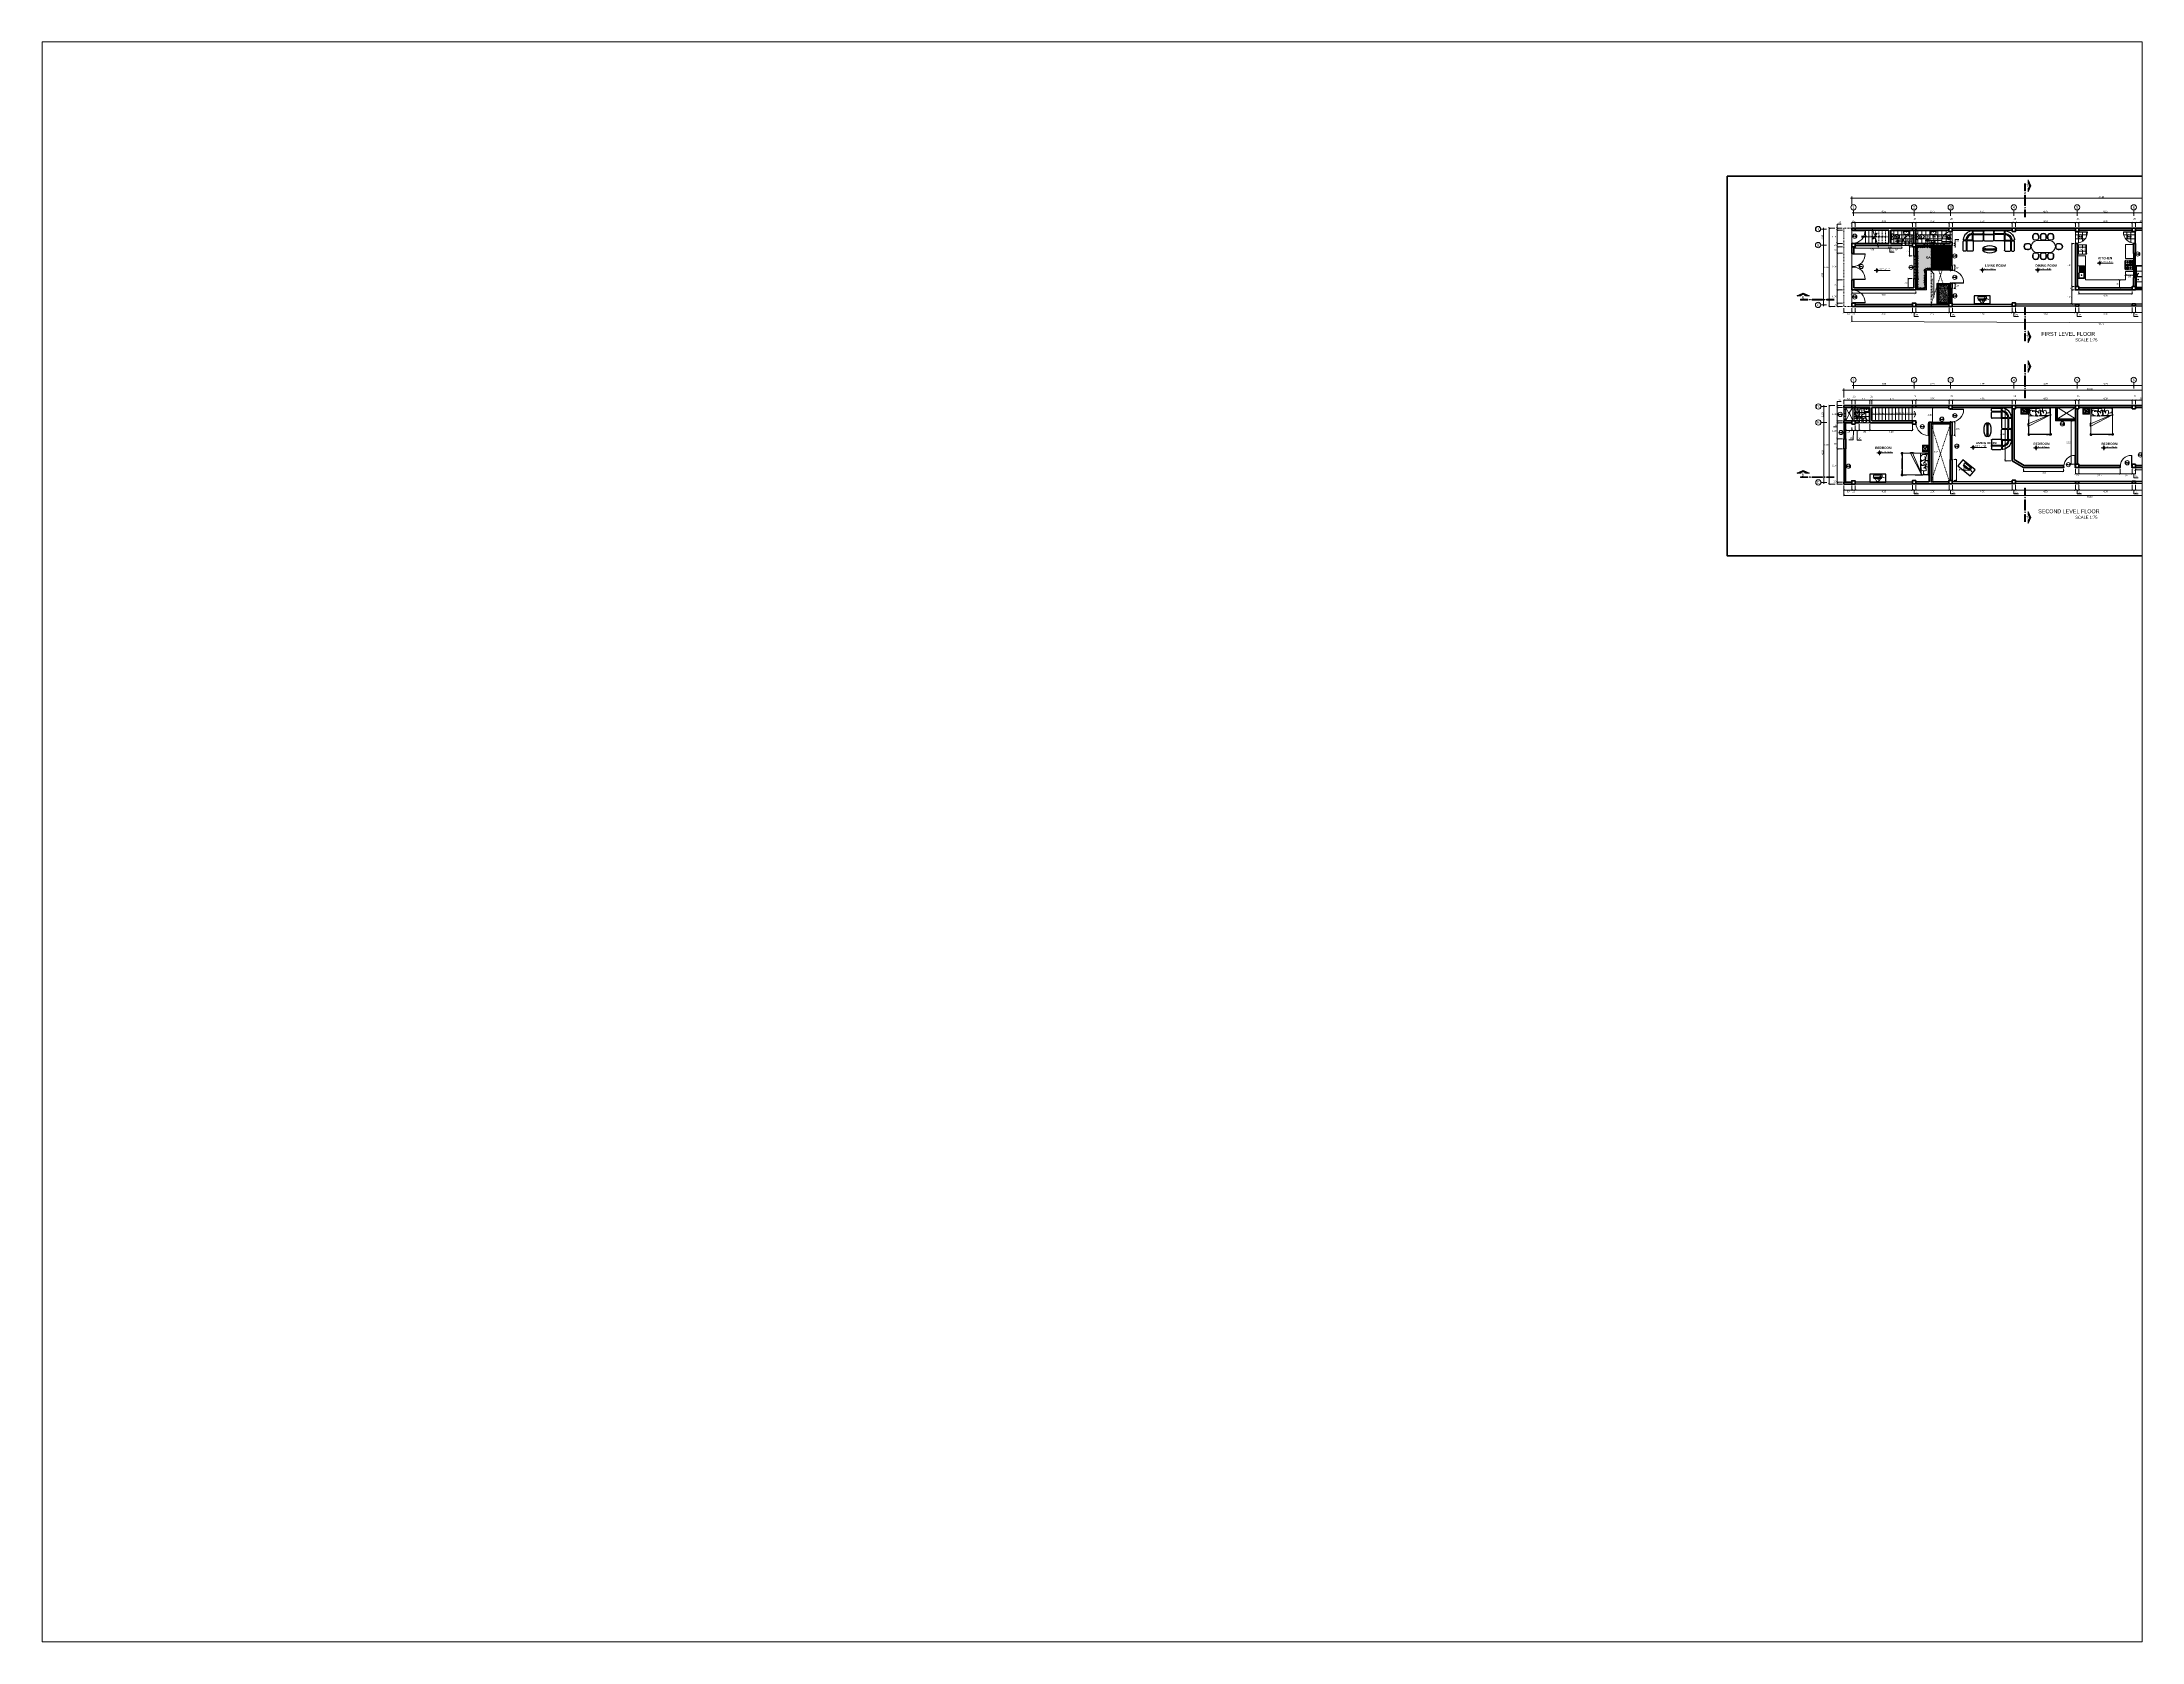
# Paper-space layout 'Layout2' of a CAD drawing. Header units: millimetres. Extents: x 27 to 240, y 20 to 183.
# The model-space entities are those that its viewports show. They can reach past a viewport. Long polylines and large blocks are cut down to what shows.
import ezdxf

# ---------------------------------------------------------------- set-up
doc = ezdxf.new("R2010")
doc.units = ezdxf.units.MM
doc.header["$LTSCALE"] = 0.0125
doc.linetypes.add('DASHED2', pattern=[9.525, 6.35, -3.175])
for name, color, linetype, lineweight in [('01', 210, 'Continuous', 0), ('06', 6, 'Continuous', 70), ('COLUMNAS', 162, 'Continuous', 40), ('COTAS', 9, 'Continuous', 9), ('EQUIPO', 2, 'Continuous', 15), ('equipo 0.2', 152, 'Continuous', 25), ('equipo 01', 30, 'Continuous', 9), ('MARCO', 1, 'Continuous', 13), ('MARKO', 186, 'Continuous', 80), ('MOBILIARIO', 52, 'Continuous', 18), ('MURO ALTO', 40, 'Continuous', 70), ('MUROS', 240, 'Continuous', 40), ('P2A', 4, 'DASHED2', 35), ('PLANTAS', 114, 'Continuous', 5), ('proy', 254, 'Continuous', 0), ('PROYECCCIONES', 9, 'DASHED2', 9), ('TEXTO', 6, 'Continuous', 15)]:
    doc.layers.add(name, color=color, linetype=linetype, lineweight=lineweight)
for name, color, linetype in [('02', 2, 'Continuous'), ('AMBIENTA', 6, 'Continuous'), ('MUEBLES', 30, 'Continuous')]:
    doc.layers.add(name, color=color, linetype=linetype)
doc.styles.add('ARIAL', font='arial.ttf')
doc.styles.add('NOMBRE-2', font='arial.ttf')
doc.styles.add('op', font='romab___.ttf')
doc.styles.add('ROMANS135', font='romans.shx', dxfattribs={"width": 1.35})
doc.styles.add('STYLE1', font='arial.ttf', dxfattribs={"height": 0.5})
doc.styles.add('TEXCHICO', font='ARIALN.TTF', dxfattribs={"height": 0.1})
doc.dimstyles.new('ISO-25', dxfattribs={"dimtxt": 0.12, "dimasz": 0.15, "dimexe": 0.02, "dimexo": 0.1055, "dimgap": 0.05, "dimtad": 2, "dimtih": 1, "dimtoh": 1, "dimzin": 4, "dimdsep": 46, "dimtxsty": 'ARIAL', "dimblk": 'ARCHTICK', "dimcen": 2.5, "dimdle": 0.03, "dimclrd": 1, "dimclre": 2, "dimclrt": 256, "dimadec": 0, "dimazin": 0, "dimtfac": 1, "dimtmove": 0, "dimatfit": 0, "dimldrblk": 'ARCHTICK', "dimfxl": 0, "dimlwd": 13, "dimlwe": 9, "dimarcsym": 0})
doc.dimstyles.new('PLANTA', dxfattribs={"dimtxt": 0.125, "dimasz": 0.09, "dimexe": 0.125, "dimexo": 0.1, "dimgap": 0.05, "dimtad": 1, "dimzin": 4, "dimdsep": 46, "dimtxsty": 'NOMBRE-2', "dimblk1": 'ARCHTICK', "dimblk2": 'ARCHTICK', "dimsah": 1, "dimcen": 0, "dimdle": 0.1, "dimclrd": 1, "dimclre": 1, "dimclrt": 256, "dimadec": 0, "dimazin": 0, "dimtfac": 1, "dimtmove": 1, "dimatfit": 3, "dimldrblk": 'ARCHTICK', "dimfxl": 0, "dimtolj": 1, "dimtzin": 0, "dimlwd": 0, "dimlwe": 0, "dimarcsym": 0})

# ---------------------------------------------------------------- blocks, each defined once
blk = doc.blocks.new('_ARCHTICK')
at = {"color": 0, "linetype": 'ByBlock', "const_width": 0.15}
blk.add_lwpolyline([(-0.5, -0.5), (0.5, 0.5)], dxfattribs=at)
blk = doc.blocks.new('*D17')
at = {"layer": 'COTAS', "color": 1, "lineweight": 13, "transparency": 16777216}
blk.add_line((574.12, 180.82), (611.65, 180.61), dxfattribs=at)
at = {"layer": 'COTAS', "color": 2, "lineweight": 9, "transparency": 16777216}
for p, q in [((574.15, 181.23), (574.15, 180.8)), ((611.63, 181.02), (611.62, 180.59))]:
    blk.add_line(p, q, dxfattribs=at)
at = {"layer": 'Defpoints', "color": 0, "transparency": 16777216}
for p in [(574.15, 181.34), (611.62, 180.61), (611.63, 181.12)]:
    blk.add_point(p, dxfattribs=at)
at = {"layer": 'COTAS', "color": 1, "lineweight": 13, "transparency": 16777216, "xscale": 0.15, "yscale": 0.15, "zscale": 0.15}
for p, rotation in [((574.15, 180.82), 179.6737143879261), ((611.62, 180.61), 359.6737143879261)]:
    blk.add_blockref('_ARCHTICK', p, dxfattribs=dict(at, rotation=rotation))
at = {"layer": 'COTAS', "transparency": 16777216, "insert": (592.89, 180.6), "char_height": 0.12, "attachment_point": 5, "style": 'ARIAL'}
blk.add_mtext('37.41', dxfattribs=at)
blk = doc.blocks.new('*D18')
at = {"layer": 'COTAS', "color": 2, "lineweight": 9, "transparency": 16777216}
for p, q in [((572.89, 187.83), (572.44, 187.83)), ((572.91, 181.93), (572.44, 181.93))]:
    blk.add_line(p, q, dxfattribs=at)
at = {"layer": 'COTAS', "color": 1, "lineweight": 13, "transparency": 16777216}
blk.add_line((572.46, 187.86), (572.46, 181.9), dxfattribs=at)
at = {"layer": 'Defpoints', "color": 0, "transparency": 16777216}
for p in [(573, 187.83), (572.46, 181.93), (573.01, 181.93)]:
    blk.add_point(p, dxfattribs=at)
at = {"layer": 'COTAS', "color": 1, "lineweight": 13, "transparency": 16777216, "xscale": 0.15, "yscale": 0.15, "zscale": 0.15}
for p, rotation in [((572.46, 187.83), 90), ((572.46, 181.93), 270)]:
    blk.add_blockref('_ARCHTICK', p, dxfattribs=dict(at, rotation=rotation))
at = {"layer": 'COTAS', "transparency": 16777216, "insert": (572.25, 184.88), "char_height": 0.12, "attachment_point": 5, "style": 'ARIAL'}
blk.add_mtext('5.90', dxfattribs=at)
blk = doc.blocks.new('P1.0m')
at = {"layer": 'EQUIPO'}
for points in [[(0, -0.1), (0.05, -0.1), (0.05, -0.05), (0.025, -0.05), (0.025, 0), (0, 0)], [(1, -0.1), (0.95, -0.1), (0.95, -0.05), (0.975, -0.05), (0.975, 0), (1, 0)]]:
    blk.add_lwpolyline(points, dxfattribs=at)
blk.add_lwpolyline([(0.025, 0), (0.055, 0), (0.055, 0.9), (0.025, 0.9)], close=True, dxfattribs=at)
at = {"layer": 'EQUIPO', "color": 252}
blk.add_arc((0.065, -0.01), 0.91, 0.6296, 90.6296, dxfattribs=at)
blk = doc.blocks.new('p-0.80')
at = {"layer": 'proy', "xscale": -0.7999999999999545, "yscale": 0.8000000000000114}
blk.add_blockref('P1.0m', (0.8, 0.08), dxfattribs=at)
blk = doc.blocks.new('2SAINVI1')
at = {"color": 0, "linetype": 'ByBlock'}
for p, q in [((0, -0.18), (0, 0.18)), ((0.04, 0.22), (0.11, 0.22)), ((0.41, 0.05), (0.39, 0.05)), ((0.04, -0.22), (0.11, -0.22)), ((0.41, -0.05), (0.39, -0.05))]:
    blk.add_line(p, q, dxfattribs=at)
for centre, radius in [((0.12, 0), 0.0135), ((0.12, 0), 0.0135), ((0.23, 0.08), 0.0075), ((0.23, -0.08), 0.0075)]:
    blk.add_circle(centre, radius, dxfattribs=at)
for centre, radius, start, end in [((0.04, 0.18), 0.04, 90, 180), ((1.54, 0), 1.5, 173.7281, 186.2719), ((0.09, 0.16), 0.04, 90, 173.7281), ((1.54, 0), 1.49, 173.6755, 186.3306), ((0.1, 0.16), 0.04, 100.2428, 173.7859), ((0.11, 0.16), 0.064, 6.7931, 90), ((-1.22, 0), 1.4, 353.2069, 6.7931), ((0.85, -2.29), 2.5, 101.5744, 105.544), ((0.4, 0.01), 0.116, 117.4027, 173.7581), ((0.46, 0), 0.18, 173.7581, 186.2419), ((0.46, -0.11), 0.25, 101.6195, 117.4027), ((0.48, -0.42), 0.6, 94.3794, 102.2907), ((0.39, 0.03), 0.015, 90, 173.3508), ((0.68, 0), 0.3, 173.3508, 186.6492), ((0.45, -0.08), 0.216, 60.8839, 101.6195), ((0.41, 0.02), 0.03, 36.8699, 90), ((0.44, -0.08), 0.26, 51.2869, 92.3028), ((0.39, 0), 0.06, 323.1301, 36.8699), ((0.5, 0), 0.126, 299.1161, 60.8839), ((0.5, 0), 0.16, 312.4362, 47.5638), ((0.04, -0.18), 0.04, 180, 270), ((0.09, -0.16), 0.04, 186.2719, 270), ((0.1, -0.16), 0.04, 186.2141, 259.7572), ((0.11, -0.16), 0.064, 270, 353.2069), ((0.85, 2.29), 2.5, 254.456, 258.4256), ((0.4, -0.01), 0.116, 186.2419, 242.5973), ((0.46, 0.11), 0.25, 242.5973, 258.3805), ((0.48, 0.42), 0.6, 257.7093, 265.6206), ((0.39, -0.03), 0.015, 186.6492, 270), ((0.41, -0.02), 0.03, 270, 323.1301), ((0.45, 0.08), 0.216, 258.3805, 299.1161), ((0.44, 0.08), 0.26, 267.6972, 308.7131)]:
    blk.add_arc(centre, radius, start, end, dxfattribs=at)
blk = doc.blocks.new('2salago2')
at = {"color": 0}
blk.add_line((0.31, 0), (-0.31, 0), dxfattribs=at)
for centre, radius in [((-0.1, -0.07), 0.015), ((0, -0.07), 0.0175), ((0, -0.2), 0.023), ((0.1, -0.07), 0.015)]:
    blk.add_circle(centre, radius, dxfattribs=at)
for centre, radius, start, end in [((2.19, -0.11), 2.5, 177.4205, 183.4509), ((-2.19, -0.11), 2.5, 356.5491, 2.5795), ((0.45, -0.24), 0.75, 181.8825, 192.3676), ((0, -1.91), 1.8, 80.8164, 99.1836), ((-0.08, -0.34), 0.22, 195.6857, 206.8202), ((-0.13, -0.29), 0.14, 111.339, 179.542), ((-0.09, -0.29), 0.18, 179.542, 199.3667), ((-0.23, -0.42), 0.048, 206.8202, 247.8767), ((-0.13, -0.3), 0.14, 199.3667, 251.7), ((-0.06, 0), 0.5, 247.8767, 263.7815), ((0, -0.63), 0.5, 68.661, 111.339), ((0, 0.09), 0.55, 251.7, 288.3), ((0, 0.9), 1.4, 265.3857, 274.6143), ((0.06, 0), 0.5, 276.2185, 292.1233), ((0.13, -0.3), 0.14, 288.3, 340.6333), ((0.13, -0.29), 0.14, 0.458, 68.661), ((0.23, -0.42), 0.048, 292.1233, 333.1798), ((0.09, -0.29), 0.18, 340.6333, 0.458), ((0.08, -0.34), 0.22, 333.1798, 344.3143), ((-0.45, -0.24), 0.75, 347.6324, 358.1175)]:
    blk.add_arc(centre, radius, start, end, dxfattribs=at)
blk = doc.blocks.new('P0.9m')
at = {"xscale": 0.9000092295639774, "yscale": 0.9000092295639774, "zscale": 0.9000092295639774}
blk.add_blockref('P1.0m', (-0.9, 0), dxfattribs=at)
blk = doc.blocks.new('REFRIGPL')
at = {"color": 9}
for p, q in [((0, -0.2), (0, 0.2)), ((0.02, 0.2), (0, 0.2)), ((0.02, -0.2), (0.02, 0.2)), ((0.02, -0.2), (0, -0.2))]:
    blk.add_line(p, q, dxfattribs=at)
for p, q in [((0.04, -0.35), (0.04, 0.35)), ((0.04, 0.35), (0.64, 0.35)), ((0.64, 0.35), (0.64, -0.35)), ((0.66, 0.35), (0.66, -0.35)), ((0.66, 0.35), (0.69, 0.35)), ((0.69, 0.35), (0.69, -0.35)), ((0.64, -0.35), (0.04, -0.35)), ((0.66, -0.35), (0.69, -0.35))]:
    blk.add_line(p, q)
blk.add_lwpolyline([(0.69, -0.29), (0.71, -0.29), (0.71, -0.31), (0.69, -0.31)], close=True, dxfattribs=at)
at = {"color": 9, "style": 'TEXCHICO'}
blk.add_text('REFR.', height=0.1, dxfattribs=at).set_placement((0.15, -0.02))
blk = doc.blocks.new('Cocina~2')
for p, q in [((0, -3), (30, -3)), ((6, -24), (6, -25)), ((8, -25), (8, -24)), ((12, -6), (18, -6)), ((18, -20), (12, -20)), ((13, -20), (13, -6)), ((14, -6), (14, -20)), ((15, -20), (15, -6)), ((16, -6), (16, -20)), ((17, -20), (17, -6)), ((22, -25), (22, -24)), ((24, -24), (24, -25))]:
    blk.add_line(p, q)
for points in [[(0, -24), (0, 0), (30, 0), (30, -24)], [(2, -26), (2, -25), (28, -25), (28, -26)], [(12, -21), (12, -5), (18, -5), (18, -21)]]:
    blk.add_lwpolyline(points, close=True)
for centre, radius in [((6, -9), 4), ((6, -9), 3), ((6, -18), 3), ((6, -9), 2), ((6, -18), 2), ((6, -9), 1), ((6, -18), 1), ((24, -18), 4), ((24, -9), 3), ((24, -18), 3), ((24, -9), 2), ((24, -18), 2), ((24, -9), 1), ((24, -18), 1)]:
    blk.add_circle(centre, radius)
blk = doc.blocks.new('lav54x97')
at = {"color": 9}
for p, q in [((0.51, -0.15), (0.89, -0.15)), ((0.51, -0.18), (0.89, -0.18)), ((0.51, -0.2), (0.89, -0.2)), ((0.51, -0.23), (0.89, -0.23)), ((0.51, -0.25), (0.89, -0.25)), ((0.51, -0.28), (0.89, -0.28)), ((0.51, -0.3), (0.89, -0.3)), ((0.51, -0.33), (0.89, -0.33)), ((0.51, -0.35), (0.89, -0.35)), ((0.51, -0.38), (0.89, -0.38)), ((0.51, -0.4), (0.89, -0.4)), ((0.51, -0.43), (0.89, -0.43)), ((0.51, -0.45), (0.89, -0.45)), ((0.51, -0.48), (0.89, -0.48))]:
    blk.add_line(p, q, dxfattribs=at)
for points in [[(0, -0.51), (0, -0.03, -0.414214), (0.03, 0), (0.94, 0, -0.414214), (0.97, -0.03), (0.97, -0.51, -0.414214), (0.94, -0.54), (0.03, -0.54, -0.414214)], [(0.06, -0.46), (0.06, -0.16, -0.414214), (0.09, -0.13), (0.43, -0.13, -0.414214), (0.46, -0.16), (0.46, -0.46, -0.414214), (0.43, -0.49), (0.09, -0.49, -0.414214)]]:
    blk.add_lwpolyline(points, format="xyb", close=True)
blk.add_lwpolyline([(0.02, -0.51), (0.02, -0.03, -0.414214), (0.03, -0.02), (0.94, -0.02, -0.414214), (0.95, -0.03), (0.95, -0.51, -0.414214), (0.94, -0.52), (0.03, -0.52, -0.414214)], format="xyb", close=True, dxfattribs=at)
for centre, radius in [((0.13, -0.07), 0.015), ((0.26, -0.31), 0.025), ((0.26, -0.07), 0.015), ((0.38, -0.07), 0.015)]:
    blk.add_circle(centre, radius, dxfattribs=at)
for centre, start, end in [((0.51, -0.16), 90, 270), ((0.51, -0.21), 90, 270), ((0.51, -0.26), 90, 270), ((0.51, -0.31), 90, 270), ((0.51, -0.36), 90, 270), ((0.51, -0.41), 90, 270), ((0.51, -0.46), 90, 270), ((0.89, -0.16), 270, 90), ((0.89, -0.21), 270, 90), ((0.89, -0.26), 270, 90), ((0.89, -0.31), 270, 90), ((0.89, -0.36), 270, 90), ((0.89, -0.41), 270, 90), ((0.89, -0.46), 270, 90)]:
    blk.add_arc(centre, 0.015, start, end, dxfattribs=at)
blk = doc.blocks.new('Cofrega1')
for p, q in [((-0.84, -0.03), (-0.84, 0)), ((-0.84, 0), (0.84, 0)), ((0.84, 0), (0.84, -0.03)), ((-0.84, -0.03), (0.84, -0.03)), ((-0.84, -0.59), (-0.84, -0.03)), ((0.81, -0.62), (-0.81, -0.62)), ((-0.79, -0.54), (-0.79, -0.12)), ((-0.76, -0.09), (-0.4, -0.09)), ((-0.04, -0.57), (-0.76, -0.57)), ((-0.4, -0.09), (-0.04, -0.09)), ((-0.4, -0.09), (-0.4, -0.57)), ((-0.18, -0.05), (-0.18, -0.06)), ((-0.12, -0.05), (-0.18, -0.05)), ((-0.12, -0.07), (-0.18, -0.06)), ((-0.12, -0.05), (-0.12, -0.07)), ((-0.01, -0.12), (-0.01, -0.54)), ((0.01, -0.09), (0.16, -0.18)), ((0.02, -0.07), (0.17, -0.17)), ((0.02, -0.12), (0.02, -0.54)), ((0.05, -0.09), (0.4, -0.09)), ((0.76, -0.57), (0.05, -0.57)), ((0.17, -0.05), (0.12, -0.05)), ((0.12, -0.05), (0.12, -0.06)), ((0.17, -0.07), (0.12, -0.06)), ((0.16, -0.18), (0.17, -0.17)), ((0.17, -0.05), (0.17, -0.07)), ((0.27, -0.05), (0.27, -0.06)), ((0.33, -0.05), (0.27, -0.05)), ((0.33, -0.07), (0.27, -0.06)), ((0.33, -0.05), (0.33, -0.07)), ((0.4, -0.09), (0.76, -0.09)), ((0.4, -0.09), (0.4, -0.57)), ((0.79, -0.12), (0.79, -0.54)), ((0.84, -0.03), (0.84, -0.59))]:
    blk.add_line(p, q)
for centre in [(-0.22, -0.21), (0, -0.07), (0.23, -0.21)]:
    blk.add_circle(centre, 0.0212)
for centre, start, end in [((-0.81, -0.59), 180, 270), ((-0.76, -0.12), 90, 180), ((-0.76, -0.54), 180, 270), ((-0.04, -0.12), 0, 90), ((-0.04, -0.54), 270, 0), ((0.05, -0.12), 131.6086, 180), ((0.05, -0.54), 180, 270), ((0.76, -0.12), 0, 90), ((0.76, -0.54), 270, 360), ((0.81, -0.59), 270, 0)]:
    blk.add_arc(centre, 0.03, start, end)
blk = doc.blocks.new('MESA-CENTRO')
at = {"layer": 'MUEBLES', "ltscale": 0.5}
for p, q in [((0, -0.64), (0, 0.56)), ((0.08, -0.64), (0.08, 0.56))]:
    blk.add_line(p, q, dxfattribs=at)
for points in [[(0.12, 0.34), (0.04, 0.26), (-0.04, 0.34), (0.04, 0.42)], [(0.12, -0.42), (0.04, -0.34), (-0.04, -0.42), (0.04, -0.5)]]:
    blk.add_lwpolyline(points, close=True, dxfattribs=at)
for centre in [(0.04, 0.34), (0.04, -0.42)]:
    blk.add_circle(centre, 0.0283, dxfattribs=at)
for start_param, end_param in [(0.133813, 3.00778), (3.274364, 6.150414)]:
    blk.add_ellipse((0.04, -0.04), major_axis=(0, 0.603), ratio=0.473919, start_param=start_param, end_param=end_param, dxfattribs=at)
blk = doc.blocks.new('A$C5CCE3322')
at = {"layer": '01', "ltscale": 0.2}
blk.add_blockref('MESA-CENTRO', (0.25, 0.64), dxfattribs=at)
blk = doc.blocks.new('A$C13E261AE')
at = {"layer": 'MUEBLES'}
for p, q in [((0, 0.81), (0, 1.47)), ((0.19, 1.52), (0.05, 1.52)), ((0.19, 0.76), (0.05, 0.76)), ((0.15, 0.71), (0.05, 0.71)), ((0.24, 0.81), (0.24, 1.47)), ((0.29, 0.8), (0.29, 1.48)), ((0.67, 0.71), (0.31, 0.71)), ((0.71, 1.52), (0.33, 1.52)), ((0.71, 0.76), (0.33, 0.76)), ((0.71, 0.67), (0.71, 0.31)), ((0.71, 0.15), (0.71, 0.05)), ((0.76, 0.8), (0.76, 1.48)), ((0.76, 0.71), (0.76, 0.33)), ((0.76, 0.19), (0.76, 0.05)), ((0.8, 0.76), (1.47, 0.76)), ((0.8, 0.29), (1.47, 0.29)), ((0.81, 0.24), (1.47, 0.24)), ((1.47, 0), (0.81, 0)), ((1.52, 0.71), (1.52, 0.33)), ((1.52, 0.19), (1.52, 0.05))]:
    blk.add_line(p, q, dxfattribs=at)
for centre, radius, start, end in [((0.05, 1.47), 0.0475, 90, 180), ((0.05, 0.81), 0.0475, 180, 270), ((0.05, 0.67), 0.0475, 90, 185.831), ((0.74, 0.74), 0.736, 185.831, 264.169), ((0.15, 0.67), 0.0475, 6.7691, 90), ((0.19, 1.47), 0.0475, 0, 90), ((0.19, 0.81), 0.0477, 270.1025, 359.7525), ((0.74, 0.74), 0.546, 186.7691, 263.2309), ((0.31, 0.67), 0.0475, 90, 189.4264), ((0.74, 0.74), 0.474, 189.4264, 260.5736), ((0.33, 1.47), 0.0475, 90, 180), ((0.33, 0.81), 0.0475, 180, 270), ((0.67, 0.31), 0.0475, 260.5736, 0), ((0.67, 0.05), 0.0475, 264.169, 0), ((0.67, 0.67), 0.0475, 0, 90), ((0.67, 0.15), 0.0475, 0, 83.2309), ((0.71, 1.47), 0.0475, 0, 90), ((0.71, 0.81), 0.0475, 270, 0), ((0.81, 0.71), 0.0475, 90, 180), ((0.81, 0.33), 0.0475, 180, 270), ((0.81, 0.19), 0.0477, 90.2475, 179.8975), ((0.81, 0.05), 0.0475, 180, 270), ((1.47, 0.71), 0.0475, 0, 90), ((1.47, 0.33), 0.0475, 270, 0), ((1.47, 0.19), 0.0475, 0, 90), ((1.47, 0.05), 0.0475, 270, 0)]:
    blk.add_arc(centre, radius, start, end, dxfattribs=at)
blk = doc.blocks.new('SILLON')
at = {"layer": 'MUEBLES'}
for p, q in [((-0.35, 0), (0.35, 0)), ((-0.4, -0.2), (-0.4, -0.05)), ((-0.4, -0.75), (-0.4, -0.35)), ((0.35, -0.25), (-0.35, -0.25)), ((0.35, -0.3), (-0.35, -0.3)), ((0.35, -0.8), (-0.35, -0.8)), ((0.4, -0.2), (0.4, -0.05)), ((0.4, -0.75), (0.4, -0.35))]:
    blk.add_line(p, q, dxfattribs=at)
for centre, radius, start, end in [((-0.35, -0.05), 0.05, 90, 180), ((-0.35, -0.2), 0.05, 180, 270), ((-0.35, -0.35), 0.05, 90, 180), ((-0.35, -0.75), 0.05, 180, 270), ((0.35, -0.05), 0.05, 360, 90), ((0.35, -0.2), 0.0502, 270.2475, 359.8975), ((0.35, -0.35), 0.05, 360, 90), ((0.35, -0.75), 0.05, 270, 360)]:
    blk.add_arc(centre, radius, start, end, dxfattribs=at)
blk = doc.blocks.new('A$C061637D9')
at = {"layer": '01', "ltscale": 0.22}
for p, q in [((0.53, 1.16), (1.16, 1.8)), ((0.9, 1.6), (0.72, 1.43)), ((0.89, 1.71), (0.9, 1.71)), ((1.02, 1.83), (1.01, 1.82)), ((1.13, 1.83), (1.3, 2)), ((1.3, 2.11), (1.3, 2.11)), ((1.75, 2.03), (1.75, 2.03)), ((1.75, 1.92), (1.92, 1.75)), ((2.03, 1.75), (2.03, 1.75)), ((0.23, 1.04), (0.22, 1.03)), ((0.29, 0.57), (0.29, 0.58)), ((0.51, 1.21), (0.34, 1.04)), ((0.4, 0.57), (0.57, 0.4)), ((0.5, 1.32), (0.51, 1.32)), ((0.57, 0.29), (0.58, 0.29)), ((0.62, 1.43), (0.61, 1.42)), ((1.04, 0.23), (1.03, 0.22)), ((1.21, 0.51), (1.04, 0.34)), ((1.16, 0.53), (1.79, 1.15)), ((1.32, 0.5), (1.32, 0.51)), ((1.43, 0.62), (1.42, 0.61)), ((1.6, 0.9), (1.43, 0.72)), ((1.71, 0.89), (1.71, 0.9)), ((1.83, 1.02), (1.82, 1.01)), ((1.83, 1.13), (2, 1.3)), ((2.11, 1.3), (2.11, 1.3))]:
    blk.add_line(p, q, dxfattribs=at)
for centre, radius, start, end in [((0.63, 1.69), 0.248, 160.5216, 192.4274), ((0.89, 1.89), 0.563, 207.9125, 237.7918), ((0.65, 1.68), 0.268, 111.4638, 158.5362), ((0.63, 1.69), 0.206, 160.5216, 192.4274), ((0.89, 1.89), 0.521, 207.9125, 237.7647), ((0.65, 1.68), 0.226, 111.4638, 158.5362), ((0.63, 1.69), 0.248, 77.5726, 109.4784), ((0.63, 1.69), 0.206, 77.5726, 109.4784), ((0.43, 1.43), 0.521, 32.2353, 62.0875), ((0.43, 1.43), 0.563, 32.2082, 62.0875), ((1.03, 2.09), 0.248, 160.5216, 192.4274), ((1.29, 2.29), 0.563, 207.9125, 237.7918), ((1.05, 2.08), 0.268, 111.4638, 158.5362), ((1.03, 2.09), 0.206, 160.5216, 192.4274), ((1.29, 2.29), 0.521, 207.9125, 237.7647), ((1.05, 2.08), 0.226, 111.4638, 158.5362), ((0.89, 1.72), 0.0167, 212.2353, 300.4594), ((0.89, 1.73), 0.0167, 300.4594, 32.2082), ((0.73, 1.66), 0.179, 359.8745, 17.8866), ((0.86, 1.64), 0.0542, 315.1483, 19.813), ((1.03, 2.09), 0.248, 77.5726, 109.4784), ((1.03, 2.09), 0.206, 77.5726, 109.4784), ((1, 1.83), 0.0167, 237.7918, 329.5406), ((1, 1.84), 0.0167, 329.5406, 57.7647), ((1.07, 1.99), 0.179, 252.1134, 270.1255), ((1.09, 1.87), 0.0542, 250.187, 314.8517), ((0.83, 1.84), 0.521, 32.2353, 62.0875), ((0.83, 1.84), 0.563, 32.2082, 62.0875), ((1.48, 1.48), 0.45, 315, 135), ((1.48, 1.48), 0.45, 315, 135), ((1.29, 2.12), 0.0167, 212.2353, 300.4594), ((1.29, 2.13), 0.0167, 300.4594, 32.2082), ((1.13, 2.06), 0.179, 359.8745, 17.8866), ((1.26, 2.04), 0.0542, 315.1483, 19.813), ((1.79, 1.96), 0.0542, 160.187, 224.8517), ((2.22, 1.76), 0.563, 117.9125, 147.7918), ((1.75, 2.05), 0.0167, 147.7918, 239.5406), ((1.92, 1.98), 0.179, 162.1134, 180.1255), ((1.76, 2.04), 0.0167, 239.5406, 327.7647), ((2.22, 1.76), 0.521, 117.9125, 147.7647), ((1.96, 1.79), 0.0542, 225.1483, 289.813), ((2.01, 2.02), 0.248, 70.5216, 102.4274), ((2.01, 2.02), 0.206, 70.5216, 102.4274), ((1.98, 1.92), 0.179, 269.8745, 287.8866), ((2.04, 1.76), 0.0167, 122.2353, 210.4594), ((2.05, 1.75), 0.0167, 210.4594, 302.2082), ((1.76, 2.22), 0.521, 302.2353, 332.0875), ((1.76, 2.22), 0.563, 302.2082, 332.0875), ((2, 2), 0.226, 21.4638, 68.5362), ((2, 2), 0.268, 21.4638, 68.5362), ((2.02, 2.01), 0.206, 347.5726, 19.4784), ((2.02, 2.01), 0.248, 347.5726, 19.4784), ((0.24, 1.3), 0.248, 160.5216, 192.4274), ((0.5, 1.5), 0.563, 207.9125, 237.7918), ((0.26, 1.29), 0.268, 111.4638, 158.5362), ((0.24, 1.3), 0.206, 160.5216, 192.4274), ((0.5, 1.5), 0.521, 207.9125, 237.7647), ((0.26, 1.29), 0.226, 111.4638, 158.5362), ((0.31, 0.31), 0.248, 167.5726, 199.4784), ((0.57, 0.11), 0.563, 122.2082, 152.0875), ((0.32, 0.32), 0.268, 201.4638, 248.5362), ((0.31, 0.31), 0.206, 167.5726, 199.4784), ((0.57, 0.11), 0.521, 122.2353, 152.0875), ((0.32, 0.32), 0.226, 201.4638, 248.5362), ((0.24, 1.3), 0.248, 77.5726, 109.4784), ((0.24, 1.3), 0.206, 77.5726, 109.4784), ((0.21, 1.04), 0.0167, 237.7918, 329.5406), ((0.21, 1.05), 0.0167, 329.5406, 57.7647), ((0.28, 1.2), 0.179, 252.1134, 270.1255), ((0.31, 0.31), 0.248, 250.5216, 282.4274), ((0.31, 0.31), 0.206, 250.5216, 282.4274), ((0.27, 0.57), 0.0167, 30.4594, 122.2082), ((0.3, 1.08), 0.0542, 250.187, 314.8517), ((0.04, 1.05), 0.521, 32.2353, 62.0875), ((0.34, 0.41), 0.179, 89.8745, 107.8866), ((0.28, 0.56), 0.0167, 302.2353, 30.4594), ((0.04, 1.05), 0.563, 32.2082, 62.0875), ((0.36, 0.53), 0.0542, 45.1483, 109.813), ((0.11, 0.57), 0.521, 297.9125, 327.7647), ((0.11, 0.57), 0.563, 297.9125, 327.7918), ((0.84, 0.84), 0.45, 135, 315), ((0.5, 1.33), 0.0167, 212.2353, 300.4594), ((0.5, 1.34), 0.0167, 300.4594, 32.2082), ((0.34, 1.27), 0.179, 359.8745, 17.8866), ((0.47, 1.25), 0.0542, 315.1483, 19.813), ((0.56, 0.28), 0.0167, 59.5406, 147.7647), ((0.53, 0.36), 0.0542, 340.187, 44.8517), ((0.41, 0.34), 0.179, 342.1134, 0.1255), ((0.57, 0.27), 0.0167, 327.7918, 59.5406), ((0.6, 1.43), 0.0167, 237.7918, 329.5406), ((0.6, 1.44), 0.0167, 329.5406, 57.7647), ((0.67, 1.59), 0.179, 252.1134, 270.1255), ((0.69, 1.47), 0.0542, 250.187, 314.8517), ((1.08, 0.3), 0.0542, 135.1483, 199.813), ((1.2, 0.28), 0.179, 179.8745, 197.8866), ((1.04, 0.21), 0.0167, 120.4594, 212.2082), ((1.5, 0.5), 0.563, 212.2082, 242.0875), ((1.05, 0.21), 0.0167, 32.2353, 120.4594), ((1.5, 0.5), 0.521, 212.2353, 242.0875), ((1.25, 0.47), 0.0542, 70.187, 134.8517), ((1.3, 0.24), 0.248, 257.5726, 289.4784), ((1.3, 0.24), 0.206, 257.5726, 289.4784), ((1.27, 0.34), 0.179, 72.1134, 90.1255), ((1.34, 0.5), 0.0167, 57.7918, 149.5406), ((1.33, 0.5), 0.0167, 149.5406, 237.7647), ((1.05, 0.04), 0.521, 27.9125, 57.7647), ((1.05, 0.04), 0.563, 27.9125, 57.7918), ((1.29, 0.26), 0.226, 291.4638, 338.5362), ((1.29, 0.26), 0.268, 291.4638, 338.5362), ((1.47, 0.69), 0.0542, 135.1483, 199.813), ((1.59, 0.67), 0.179, 179.8745, 197.8866), ((1.43, 0.6), 0.0167, 120.4594, 212.2082), ((1.89, 0.89), 0.563, 212.2082, 242.0875), ((1.44, 0.6), 0.0167, 32.2353, 120.4594), ((1.89, 0.89), 0.521, 212.2353, 242.0875), ((1.3, 0.24), 0.206, 340.5216, 12.4274), ((1.3, 0.24), 0.248, 340.5216, 12.4274), ((1.64, 0.86), 0.0542, 70.187, 134.8517), ((1.69, 0.63), 0.248, 257.5726, 289.4784), ((1.69, 0.63), 0.206, 257.5726, 289.4784), ((1.66, 0.73), 0.179, 72.1134, 90.1255), ((1.72, 0.89), 0.0167, 149.5406, 237.7647), ((1.73, 0.89), 0.0167, 57.7918, 149.5406), ((1.43, 0.43), 0.521, 27.9125, 57.7647), ((1.43, 0.43), 0.563, 27.9125, 57.7918), ((1.68, 0.65), 0.226, 291.4638, 338.5362), ((1.68, 0.65), 0.268, 291.4638, 338.5362), ((1.87, 1.09), 0.0542, 135.1483, 199.813), ((1.99, 1.07), 0.179, 179.8745, 197.8866), ((1.83, 1), 0.0167, 120.4594, 212.2082), ((2.29, 1.29), 0.563, 212.2082, 242.0875), ((1.84, 1), 0.0167, 32.2353, 120.4594), ((2.29, 1.29), 0.521, 212.2353, 242.0875), ((1.69, 0.63), 0.206, 340.5216, 12.4274), ((1.69, 0.63), 0.248, 340.5216, 12.4274), ((2.04, 1.26), 0.0542, 70.187, 134.8517), ((2.09, 1.03), 0.248, 257.5726, 289.4784), ((2.09, 1.03), 0.206, 257.5726, 289.4784), ((2.06, 1.13), 0.179, 72.1134, 90.1255), ((2.13, 1.29), 0.0167, 57.7918, 149.5406), ((2.12, 1.29), 0.0167, 149.5406, 237.7647), ((1.84, 0.83), 0.521, 27.9125, 57.7647), ((1.84, 0.83), 0.563, 27.9125, 57.7918), ((2.08, 1.05), 0.226, 291.4638, 338.5362), ((2.08, 1.05), 0.268, 291.4638, 338.5362), ((2.09, 1.03), 0.206, 340.5216, 12.4274), ((2.09, 1.03), 0.248, 340.5216, 12.4274)]:
    blk.add_arc(centre, radius, start, end, dxfattribs=at)
blk = doc.blocks.new('*D22')
at = {"layer": 'COTAS', "color": 1, "lineweight": 13, "transparency": 16777216}
blk.add_line((574.13, 188.24), (574.44, 188.24), dxfattribs=at)
at = {"layer": 'COTAS', "color": 2, "lineweight": 9, "transparency": 16777216}
for p, q in [((574.16, 187.93), (574.16, 188.26)), ((574.41, 187.93), (574.41, 188.26))]:
    blk.add_line(p, q, dxfattribs=at)
at = {"layer": 'Defpoints', "color": 0, "transparency": 16777216}
for p in [(574.16, 187.83), (574.41, 188.24), (574.41, 187.83)]:
    blk.add_point(p, dxfattribs=at)
at = {"layer": 'COTAS', "color": 1, "lineweight": 13, "transparency": 16777216, "xscale": 0.15, "yscale": 0.15, "zscale": 0.15, "rotation": 180}
blk.add_blockref('_ARCHTICK', (574.16, 188.24), dxfattribs=at)
at = {"layer": 'COTAS', "color": 1, "lineweight": 13, "transparency": 16777216, "xscale": 0.15, "yscale": 0.15, "zscale": 0.15}
blk.add_blockref('_ARCHTICK', (574.41, 188.24), dxfattribs=at)
at = {"layer": 'COTAS', "transparency": 16777216, "insert": (574.28, 188.35), "char_height": 0.12, "attachment_point": 5, "style": 'ARIAL'}
blk.add_mtext('.25', dxfattribs=at)
blk = doc.blocks.new('*D23')
at = {"layer": 'COTAS', "color": 1, "lineweight": 13, "transparency": 16777216}
blk.add_line((574.38, 188.24), (578.74, 188.24), dxfattribs=at)
at = {"layer": 'COTAS', "color": 2, "lineweight": 9, "transparency": 16777216}
for p, q in [((574.41, 187.93), (574.41, 188.26)), ((578.71, 187.93), (578.71, 188.26))]:
    blk.add_line(p, q, dxfattribs=at)
at = {"layer": 'Defpoints', "color": 0, "transparency": 16777216}
for p in [(574.41, 187.83), (578.71, 188.24), (578.71, 187.83)]:
    blk.add_point(p, dxfattribs=at)
at = {"layer": 'COTAS', "color": 1, "lineweight": 13, "transparency": 16777216, "xscale": 0.15, "yscale": 0.15, "zscale": 0.15, "rotation": 180}
blk.add_blockref('_ARCHTICK', (574.41, 188.24), dxfattribs=at)
at = {"layer": 'COTAS', "color": 1, "lineweight": 13, "transparency": 16777216, "xscale": 0.15, "yscale": 0.15, "zscale": 0.15}
blk.add_blockref('_ARCHTICK', (578.71, 188.24), dxfattribs=at)
at = {"layer": 'COTAS', "transparency": 16777216, "insert": (576.56, 188.35), "char_height": 0.12, "attachment_point": 5, "style": 'ARIAL'}
blk.add_mtext('4.30', dxfattribs=at)
blk = doc.blocks.new('*D24')
at = {"layer": 'COTAS', "color": 2, "lineweight": 9, "transparency": 16777216}
for p, q in [((578.71, 187.93), (578.71, 188.26)), ((578.96, 187.93), (578.96, 188.26))]:
    blk.add_line(p, q, dxfattribs=at)
at = {"layer": 'COTAS', "color": 1, "lineweight": 13, "transparency": 16777216}
blk.add_line((578.71, 188.24), (578.96, 188.24), dxfattribs=at)
at = {"layer": 'Defpoints', "color": 0, "transparency": 16777216}
for p in [(578.71, 187.83), (578.96, 188.24), (578.96, 187.83)]:
    blk.add_point(p, dxfattribs=at)
at = {"layer": 'COTAS', "transparency": 16777216, "insert": (578.88, 188.52), "char_height": 0.12, "attachment_point": 5, "style": 'ARIAL'}
blk.add_mtext('.25', dxfattribs=at)
blk = doc.blocks.new('*D25')
at = {"layer": 'COTAS', "color": 1, "lineweight": 13, "transparency": 16777216}
blk.add_line((578.93, 188.24), (581.49, 188.24), dxfattribs=at)
at = {"layer": 'COTAS', "color": 2, "lineweight": 9, "transparency": 16777216}
for p, q in [((578.96, 187.93), (578.96, 188.26)), ((581.46, 187.93), (581.46, 188.26))]:
    blk.add_line(p, q, dxfattribs=at)
at = {"layer": 'Defpoints', "color": 0, "transparency": 16777216}
for p in [(578.96, 187.83), (581.46, 188.24), (581.46, 187.83)]:
    blk.add_point(p, dxfattribs=at)
at = {"layer": 'COTAS', "color": 1, "lineweight": 13, "transparency": 16777216, "xscale": 0.15, "yscale": 0.15, "zscale": 0.15, "rotation": 180}
blk.add_blockref('_ARCHTICK', (578.96, 188.24), dxfattribs=at)
at = {"layer": 'COTAS', "color": 1, "lineweight": 13, "transparency": 16777216, "xscale": 0.15, "yscale": 0.15, "zscale": 0.15}
blk.add_blockref('_ARCHTICK', (581.46, 188.24), dxfattribs=at)
at = {"layer": 'COTAS', "transparency": 16777216, "insert": (580.21, 188.35), "char_height": 0.12, "attachment_point": 5, "style": 'ARIAL'}
blk.add_mtext('2.50', dxfattribs=at)
blk = doc.blocks.new('*D26')
at = {"layer": 'COTAS', "color": 2, "lineweight": 9, "transparency": 16777216}
for p, q in [((581.46, 187.93), (581.46, 188.26)), ((581.71, 187.93), (581.71, 188.26))]:
    blk.add_line(p, q, dxfattribs=at)
at = {"layer": 'COTAS', "color": 1, "lineweight": 13, "transparency": 16777216}
blk.add_line((581.46, 188.24), (581.71, 188.24), dxfattribs=at)
at = {"layer": 'Defpoints', "color": 0, "transparency": 16777216}
for p in [(581.46, 187.83), (581.71, 188.24), (581.71, 187.83)]:
    blk.add_point(p, dxfattribs=at)
at = {"layer": 'COTAS', "transparency": 16777216, "insert": (581.63, 188.52), "char_height": 0.12, "attachment_point": 5, "style": 'ARIAL'}
blk.add_mtext('.25', dxfattribs=at)
blk = doc.blocks.new('*D27')
at = {"layer": 'COTAS', "color": 1, "lineweight": 13, "transparency": 16777216}
blk.add_line((581.68, 188.24), (586.24, 188.24), dxfattribs=at)
at = {"layer": 'COTAS', "color": 2, "lineweight": 9, "transparency": 16777216}
for p, q in [((581.71, 187.93), (581.71, 188.26)), ((586.21, 187.93), (586.21, 188.26))]:
    blk.add_line(p, q, dxfattribs=at)
at = {"layer": 'Defpoints', "color": 0, "transparency": 16777216}
for p in [(581.71, 187.83), (586.21, 188.24), (586.21, 187.83)]:
    blk.add_point(p, dxfattribs=at)
at = {"layer": 'COTAS', "color": 1, "lineweight": 13, "transparency": 16777216, "xscale": 0.15, "yscale": 0.15, "zscale": 0.15, "rotation": 180}
blk.add_blockref('_ARCHTICK', (581.71, 188.24), dxfattribs=at)
at = {"layer": 'COTAS', "color": 1, "lineweight": 13, "transparency": 16777216, "xscale": 0.15, "yscale": 0.15, "zscale": 0.15}
blk.add_blockref('_ARCHTICK', (586.21, 188.24), dxfattribs=at)
at = {"layer": 'COTAS', "transparency": 16777216, "insert": (583.96, 188.35), "char_height": 0.12, "attachment_point": 5, "style": 'ARIAL'}
blk.add_mtext('4.50', dxfattribs=at)
blk = doc.blocks.new('*D28')
at = {"layer": 'COTAS', "color": 2, "lineweight": 9, "transparency": 16777216}
for p, q in [((586.21, 187.93), (586.21, 188.26)), ((586.46, 187.93), (586.46, 188.26))]:
    blk.add_line(p, q, dxfattribs=at)
at = {"layer": 'COTAS', "color": 1, "lineweight": 13, "transparency": 16777216}
blk.add_line((586.21, 188.24), (586.46, 188.24), dxfattribs=at)
at = {"layer": 'Defpoints', "color": 0, "transparency": 16777216}
for p in [(586.21, 187.83), (586.46, 188.24), (586.46, 187.83)]:
    blk.add_point(p, dxfattribs=at)
at = {"layer": 'COTAS', "transparency": 16777216, "insert": (586.38, 188.52), "char_height": 0.12, "attachment_point": 5, "style": 'ARIAL'}
blk.add_mtext('.25', dxfattribs=at)
blk = doc.blocks.new('*D29')
at = {"layer": 'COTAS', "color": 1, "lineweight": 13, "transparency": 16777216}
blk.add_line((586.43, 188.24), (590.99, 188.24), dxfattribs=at)
at = {"layer": 'COTAS', "color": 2, "lineweight": 9, "transparency": 16777216}
for p, q in [((586.46, 187.93), (586.46, 188.26)), ((590.96, 187.93), (590.96, 188.26))]:
    blk.add_line(p, q, dxfattribs=at)
at = {"layer": 'Defpoints', "color": 0, "transparency": 16777216}
for p in [(586.46, 187.83), (590.96, 188.24), (590.96, 187.83)]:
    blk.add_point(p, dxfattribs=at)
at = {"layer": 'COTAS', "color": 1, "lineweight": 13, "transparency": 16777216, "xscale": 0.15, "yscale": 0.15, "zscale": 0.15, "rotation": 180}
blk.add_blockref('_ARCHTICK', (586.46, 188.24), dxfattribs=at)
at = {"layer": 'COTAS', "color": 1, "lineweight": 13, "transparency": 16777216, "xscale": 0.15, "yscale": 0.15, "zscale": 0.15}
blk.add_blockref('_ARCHTICK', (590.96, 188.24), dxfattribs=at)
at = {"layer": 'COTAS', "transparency": 16777216, "insert": (588.71, 188.35), "char_height": 0.12, "attachment_point": 5, "style": 'ARIAL'}
blk.add_mtext('4.50', dxfattribs=at)
blk = doc.blocks.new('*D30')
at = {"layer": 'COTAS', "color": 2, "lineweight": 9, "transparency": 16777216}
for p, q in [((590.96, 187.93), (590.96, 188.26)), ((591.21, 187.93), (591.21, 188.26))]:
    blk.add_line(p, q, dxfattribs=at)
at = {"layer": 'COTAS', "color": 1, "lineweight": 13, "transparency": 16777216}
blk.add_line((590.96, 188.24), (591.21, 188.24), dxfattribs=at)
at = {"layer": 'Defpoints', "color": 0, "transparency": 16777216}
for p in [(590.96, 187.83), (591.21, 188.24), (591.21, 187.83)]:
    blk.add_point(p, dxfattribs=at)
at = {"layer": 'COTAS', "transparency": 16777216, "insert": (591.13, 188.52), "char_height": 0.12, "attachment_point": 5, "style": 'ARIAL'}
blk.add_mtext('.25', dxfattribs=at)
blk = doc.blocks.new('*D31')
at = {"layer": 'COTAS', "color": 1, "lineweight": 13, "transparency": 16777216}
blk.add_line((591.18, 188.24), (595.24, 188.24), dxfattribs=at)
at = {"layer": 'COTAS', "color": 2, "lineweight": 9, "transparency": 16777216}
for p, q in [((591.21, 187.93), (591.21, 188.26)), ((595.21, 187.93), (595.21, 188.26))]:
    blk.add_line(p, q, dxfattribs=at)
at = {"layer": 'Defpoints', "color": 0, "transparency": 16777216}
for p in [(591.21, 187.83), (595.21, 188.24), (595.21, 187.83)]:
    blk.add_point(p, dxfattribs=at)
at = {"layer": 'COTAS', "color": 1, "lineweight": 13, "transparency": 16777216, "xscale": 0.15, "yscale": 0.15, "zscale": 0.15, "rotation": 180}
blk.add_blockref('_ARCHTICK', (591.21, 188.24), dxfattribs=at)
at = {"layer": 'COTAS', "color": 1, "lineweight": 13, "transparency": 16777216, "xscale": 0.15, "yscale": 0.15, "zscale": 0.15}
blk.add_blockref('_ARCHTICK', (595.21, 188.24), dxfattribs=at)
at = {"layer": 'COTAS', "transparency": 16777216, "insert": (593.21, 188.35), "char_height": 0.12, "attachment_point": 5, "style": 'ARIAL'}
blk.add_mtext('4.00', dxfattribs=at)
blk = doc.blocks.new('*D32')
at = {"layer": 'COTAS', "color": 2, "lineweight": 9, "transparency": 16777216}
for p, q in [((595.21, 187.93), (595.21, 188.26)), ((595.46, 187.93), (595.46, 188.26))]:
    blk.add_line(p, q, dxfattribs=at)
at = {"layer": 'COTAS', "color": 1, "lineweight": 13, "transparency": 16777216}
blk.add_line((595.21, 188.24), (595.46, 188.24), dxfattribs=at)
at = {"layer": 'Defpoints', "color": 0, "transparency": 16777216}
for p in [(595.21, 187.83), (595.46, 188.24), (595.46, 187.83)]:
    blk.add_point(p, dxfattribs=at)
at = {"layer": 'COTAS', "transparency": 16777216, "insert": (595.38, 188.52), "char_height": 0.12, "attachment_point": 5, "style": 'ARIAL'}
blk.add_mtext('.25', dxfattribs=at)
blk = doc.blocks.new('*D33')
at = {"layer": 'COTAS', "color": 1, "lineweight": 13, "transparency": 16777216}
blk.add_line((595.43, 188.24), (596.29, 188.24), dxfattribs=at)
at = {"layer": 'COTAS', "color": 2, "lineweight": 9, "transparency": 16777216}
for p, q in [((595.46, 187.93), (595.46, 188.26)), ((596.26, 187.93), (596.26, 188.26))]:
    blk.add_line(p, q, dxfattribs=at)
at = {"layer": 'Defpoints', "color": 0, "transparency": 16777216}
for p in [(595.46, 187.83), (596.26, 188.24), (596.26, 187.83)]:
    blk.add_point(p, dxfattribs=at)
at = {"layer": 'COTAS', "color": 1, "lineweight": 13, "transparency": 16777216, "xscale": 0.15, "yscale": 0.15, "zscale": 0.15, "rotation": 180}
blk.add_blockref('_ARCHTICK', (595.46, 188.24), dxfattribs=at)
at = {"layer": 'COTAS', "color": 1, "lineweight": 13, "transparency": 16777216, "xscale": 0.15, "yscale": 0.15, "zscale": 0.15}
blk.add_blockref('_ARCHTICK', (596.26, 188.24), dxfattribs=at)
at = {"layer": 'COTAS', "transparency": 16777216, "insert": (595.86, 188.35), "char_height": 0.12, "attachment_point": 5, "style": 'ARIAL'}
blk.add_mtext('.80', dxfattribs=at)
blk = doc.blocks.new('*D34')
at = {"layer": 'COTAS', "color": 1, "lineweight": 13, "transparency": 16777216}
blk.add_line((596.23, 188.24), (598.91, 188.24), dxfattribs=at)
at = {"layer": 'COTAS', "color": 2, "lineweight": 9, "transparency": 16777216}
for p, q in [((596.26, 187.93), (596.26, 188.26)), ((598.88, 187.93), (598.88, 188.26))]:
    blk.add_line(p, q, dxfattribs=at)
at = {"layer": 'Defpoints', "color": 0, "transparency": 16777216}
for p in [(596.26, 187.83), (598.88, 188.24), (598.88, 187.83)]:
    blk.add_point(p, dxfattribs=at)
at = {"layer": 'COTAS', "color": 1, "lineweight": 13, "transparency": 16777216, "xscale": 0.15, "yscale": 0.15, "zscale": 0.15, "rotation": 180}
blk.add_blockref('_ARCHTICK', (596.26, 188.24), dxfattribs=at)
at = {"layer": 'COTAS', "color": 1, "lineweight": 13, "transparency": 16777216, "xscale": 0.15, "yscale": 0.15, "zscale": 0.15}
blk.add_blockref('_ARCHTICK', (598.88, 188.24), dxfattribs=at)
at = {"layer": 'COTAS', "transparency": 16777216, "insert": (597.57, 188.35), "char_height": 0.12, "attachment_point": 5, "style": 'ARIAL'}
blk.add_mtext('2.63', dxfattribs=at)
blk = doc.blocks.new('*D44')
at = {"layer": 'COTAS', "color": 2, "lineweight": 9, "transparency": 16777216}
for p, q in [((573.43, 187.83), (573.04, 187.83)), ((573.43, 187.68), (573.04, 187.68))]:
    blk.add_line(p, q, dxfattribs=at)
at = {"layer": 'COTAS', "color": 1, "lineweight": 13, "transparency": 16777216}
for p, q in [((573.06, 187.83), (573.06, 188.13)), ((573.06, 188.13), (573.35, 188.13)), ((573.06, 187.68), (573.06, 187.83)), ((573.06, 187.68), (573.06, 187.53))]:
    blk.add_line(p, q, dxfattribs=at)
at = {"layer": 'Defpoints', "color": 0, "transparency": 16777216}
for p in [(573.54, 187.83), (573.06, 187.68), (573.54, 187.68)]:
    blk.add_point(p, dxfattribs=at)
at = {"layer": 'COTAS', "color": 1, "lineweight": 13, "transparency": 16777216, "xscale": 0.15, "yscale": 0.15, "zscale": 0.15}
for p, rotation in [((573.06, 187.83), 270), ((573.06, 187.68), 90)]:
    blk.add_blockref('_ARCHTICK', p, dxfattribs=dict(at, rotation=rotation))
at = {"layer": 'COTAS', "transparency": 16777216, "insert": (573.23, 188.24), "char_height": 0.12, "attachment_point": 5, "style": 'ARIAL'}
blk.add_mtext('.15', dxfattribs=at)
blk = doc.blocks.new('*D45')
at = {"layer": 'COTAS', "color": 1, "lineweight": 13, "transparency": 16777216}
blk.add_line((574.13, 181.48), (574.44, 181.48), dxfattribs=at)
at = {"layer": 'COTAS', "color": 2, "lineweight": 9, "transparency": 16777216}
for p, q in [((574.16, 181.82), (574.16, 181.46)), ((574.41, 181.82), (574.41, 181.46))]:
    blk.add_line(p, q, dxfattribs=at)
at = {"layer": 'Defpoints', "color": 0, "transparency": 16777216}
for p in [(574.16, 181.93), (574.41, 181.93), (574.41, 181.48)]:
    blk.add_point(p, dxfattribs=at)
at = {"layer": 'COTAS', "color": 1, "lineweight": 13, "transparency": 16777216, "xscale": 0.15, "yscale": 0.15, "zscale": 0.15, "rotation": 180}
blk.add_blockref('_ARCHTICK', (574.16, 181.48), dxfattribs=at)
at = {"layer": 'COTAS', "color": 1, "lineweight": 13, "transparency": 16777216, "xscale": 0.15, "yscale": 0.15, "zscale": 0.15}
blk.add_blockref('_ARCHTICK', (574.41, 181.48), dxfattribs=at)
at = {"layer": 'COTAS', "transparency": 16777216, "insert": (574.28, 181.37), "char_height": 0.12, "attachment_point": 5, "style": 'ARIAL'}
blk.add_mtext('.25', dxfattribs=at)
blk = doc.blocks.new('*D46')
at = {"layer": 'COTAS', "color": 1, "lineweight": 13, "transparency": 16777216}
blk.add_line((574.38, 181.48), (578.74, 181.48), dxfattribs=at)
at = {"layer": 'COTAS', "color": 2, "lineweight": 9, "transparency": 16777216}
for p, q in [((574.41, 181.82), (574.41, 181.46)), ((578.71, 181.83), (578.71, 181.46))]:
    blk.add_line(p, q, dxfattribs=at)
at = {"layer": 'Defpoints', "color": 0, "transparency": 16777216}
for p in [(574.41, 181.93), (578.71, 181.94), (578.71, 181.48)]:
    blk.add_point(p, dxfattribs=at)
at = {"layer": 'COTAS', "color": 1, "lineweight": 13, "transparency": 16777216, "xscale": 0.15, "yscale": 0.15, "zscale": 0.15, "rotation": 180}
blk.add_blockref('_ARCHTICK', (574.41, 181.48), dxfattribs=at)
at = {"layer": 'COTAS', "color": 1, "lineweight": 13, "transparency": 16777216, "xscale": 0.15, "yscale": 0.15, "zscale": 0.15}
blk.add_blockref('_ARCHTICK', (578.71, 181.48), dxfattribs=at)
at = {"layer": 'COTAS', "transparency": 16777216, "insert": (576.56, 181.37), "char_height": 0.12, "attachment_point": 5, "style": 'ARIAL'}
blk.add_mtext('4.30', dxfattribs=at)
blk = doc.blocks.new('*D47')
at = {"layer": 'COTAS', "color": 2, "lineweight": 9, "transparency": 16777216}
for p, q in [((578.71, 181.83), (578.71, 181.46)), ((578.96, 181.83), (578.96, 181.46))]:
    blk.add_line(p, q, dxfattribs=at)
at = {"layer": 'COTAS', "color": 1, "lineweight": 13, "transparency": 16777216}
for p, q in [((578.71, 181.48), (578.96, 181.48)), ((578.71, 181.48), (578.96, 181.48)), ((578.83, 181.48), (578.83, 181.19)), ((578.83, 181.19), (579.17, 181.19))]:
    blk.add_line(p, q, dxfattribs=at)
at = {"layer": 'Defpoints', "color": 0, "transparency": 16777216}
for p in [(578.71, 181.94), (578.96, 181.94), (578.96, 181.48)]:
    blk.add_point(p, dxfattribs=at)
at = {"layer": 'COTAS', "transparency": 16777216, "insert": (579, 181.3), "char_height": 0.12, "attachment_point": 5, "style": 'ARIAL'}
blk.add_mtext('.25', dxfattribs=at)
blk = doc.blocks.new('*D48')
at = {"layer": 'COTAS', "color": 1, "lineweight": 13, "transparency": 16777216}
blk.add_line((578.93, 181.48), (581.49, 181.48), dxfattribs=at)
at = {"layer": 'COTAS', "color": 2, "lineweight": 9, "transparency": 16777216}
for p, q in [((578.96, 181.83), (578.96, 181.46)), ((581.46, 181.83), (581.46, 181.46))]:
    blk.add_line(p, q, dxfattribs=at)
at = {"layer": 'Defpoints', "color": 0, "transparency": 16777216}
for p in [(578.96, 181.94), (581.46, 181.94), (581.46, 181.48)]:
    blk.add_point(p, dxfattribs=at)
at = {"layer": 'COTAS', "color": 1, "lineweight": 13, "transparency": 16777216, "xscale": 0.15, "yscale": 0.15, "zscale": 0.15, "rotation": 180}
blk.add_blockref('_ARCHTICK', (578.96, 181.48), dxfattribs=at)
at = {"layer": 'COTAS', "color": 1, "lineweight": 13, "transparency": 16777216, "xscale": 0.15, "yscale": 0.15, "zscale": 0.15}
blk.add_blockref('_ARCHTICK', (581.46, 181.48), dxfattribs=at)
at = {"layer": 'COTAS', "transparency": 16777216, "insert": (580.21, 181.37), "char_height": 0.12, "attachment_point": 5, "style": 'ARIAL'}
blk.add_mtext('2.50', dxfattribs=at)
blk = doc.blocks.new('*D49')
at = {"layer": 'COTAS', "color": 2, "lineweight": 9, "transparency": 16777216}
for p, q in [((581.46, 181.83), (581.46, 181.46)), ((581.71, 181.84), (581.71, 181.46))]:
    blk.add_line(p, q, dxfattribs=at)
at = {"layer": 'COTAS', "color": 1, "lineweight": 13, "transparency": 16777216}
for p, q in [((581.46, 181.48), (581.71, 181.48)), ((581.46, 181.48), (581.71, 181.48)), ((581.58, 181.48), (581.58, 181.19)), ((581.58, 181.19), (581.92, 181.19))]:
    blk.add_line(p, q, dxfattribs=at)
at = {"layer": 'Defpoints', "color": 0, "transparency": 16777216}
for p in [(581.46, 181.94), (581.71, 181.95), (581.71, 181.48)]:
    blk.add_point(p, dxfattribs=at)
at = {"layer": 'COTAS', "transparency": 16777216, "insert": (581.75, 181.3), "char_height": 0.12, "attachment_point": 5, "style": 'ARIAL'}
blk.add_mtext('.25', dxfattribs=at)
blk = doc.blocks.new('*D50')
at = {"layer": 'COTAS', "color": 1, "lineweight": 13, "transparency": 16777216}
blk.add_line((581.68, 181.48), (586.24, 181.48), dxfattribs=at)
at = {"layer": 'COTAS', "color": 2, "lineweight": 9, "transparency": 16777216}
for p, q in [((581.71, 181.84), (581.71, 181.46)), ((586.21, 181.85), (586.21, 181.46))]:
    blk.add_line(p, q, dxfattribs=at)
at = {"layer": 'Defpoints', "color": 0, "transparency": 16777216}
for p in [(581.71, 181.95), (586.21, 181.96), (586.21, 181.48)]:
    blk.add_point(p, dxfattribs=at)
at = {"layer": 'COTAS', "color": 1, "lineweight": 13, "transparency": 16777216, "xscale": 0.15, "yscale": 0.15, "zscale": 0.15, "rotation": 180}
blk.add_blockref('_ARCHTICK', (581.71, 181.48), dxfattribs=at)
at = {"layer": 'COTAS', "color": 1, "lineweight": 13, "transparency": 16777216, "xscale": 0.15, "yscale": 0.15, "zscale": 0.15}
blk.add_blockref('_ARCHTICK', (586.21, 181.48), dxfattribs=at)
at = {"layer": 'COTAS', "transparency": 16777216, "insert": (583.96, 181.37), "char_height": 0.12, "attachment_point": 5, "style": 'ARIAL'}
blk.add_mtext('4.50', dxfattribs=at)
blk = doc.blocks.new('*D51')
at = {"layer": 'COTAS', "color": 2, "lineweight": 9, "transparency": 16777216}
for p, q in [((586.21, 181.85), (586.21, 181.46)), ((586.46, 181.86), (586.46, 181.46))]:
    blk.add_line(p, q, dxfattribs=at)
at = {"layer": 'COTAS', "color": 1, "lineweight": 13, "transparency": 16777216}
for p, q in [((586.21, 181.48), (586.46, 181.48)), ((586.21, 181.48), (586.46, 181.48)), ((586.33, 181.48), (586.33, 181.19)), ((586.33, 181.19), (586.67, 181.19))]:
    blk.add_line(p, q, dxfattribs=at)
at = {"layer": 'Defpoints', "color": 0, "transparency": 16777216}
for p in [(586.21, 181.96), (586.46, 181.96), (586.46, 181.48)]:
    blk.add_point(p, dxfattribs=at)
at = {"layer": 'COTAS', "transparency": 16777216, "insert": (586.5, 181.3), "char_height": 0.12, "attachment_point": 5, "style": 'ARIAL'}
blk.add_mtext('.25', dxfattribs=at)
blk = doc.blocks.new('*D52')
at = {"layer": 'COTAS', "color": 1, "lineweight": 13, "transparency": 16777216}
blk.add_line((586.43, 181.48), (590.99, 181.48), dxfattribs=at)
at = {"layer": 'COTAS', "color": 2, "lineweight": 9, "transparency": 16777216}
for p, q in [((586.46, 181.86), (586.46, 181.46)), ((590.96, 181.87), (590.96, 181.46))]:
    blk.add_line(p, q, dxfattribs=at)
at = {"layer": 'Defpoints', "color": 0, "transparency": 16777216}
for p in [(586.46, 181.96), (590.96, 181.97), (590.96, 181.48)]:
    blk.add_point(p, dxfattribs=at)
at = {"layer": 'COTAS', "color": 1, "lineweight": 13, "transparency": 16777216, "xscale": 0.15, "yscale": 0.15, "zscale": 0.15, "rotation": 180}
blk.add_blockref('_ARCHTICK', (586.46, 181.48), dxfattribs=at)
at = {"layer": 'COTAS', "color": 1, "lineweight": 13, "transparency": 16777216, "xscale": 0.15, "yscale": 0.15, "zscale": 0.15}
blk.add_blockref('_ARCHTICK', (590.96, 181.48), dxfattribs=at)
at = {"layer": 'COTAS', "transparency": 16777216, "insert": (588.71, 181.37), "char_height": 0.12, "attachment_point": 5, "style": 'ARIAL'}
blk.add_mtext('4.50', dxfattribs=at)
blk = doc.blocks.new('*D53')
at = {"layer": 'COTAS', "color": 2, "lineweight": 9, "transparency": 16777216}
for p, q in [((590.96, 181.87), (590.96, 181.46)), ((591.21, 181.87), (591.21, 181.46))]:
    blk.add_line(p, q, dxfattribs=at)
at = {"layer": 'COTAS', "color": 1, "lineweight": 13, "transparency": 16777216}
for p, q in [((590.96, 181.48), (591.21, 181.48)), ((590.96, 181.48), (591.21, 181.48)), ((591.08, 181.48), (591.08, 181.19)), ((591.08, 181.19), (591.42, 181.19))]:
    blk.add_line(p, q, dxfattribs=at)
at = {"layer": 'Defpoints', "color": 0, "transparency": 16777216}
for p in [(590.96, 181.97), (591.21, 181.97), (591.21, 181.48)]:
    blk.add_point(p, dxfattribs=at)
at = {"layer": 'COTAS', "transparency": 16777216, "insert": (591.25, 181.3), "char_height": 0.12, "attachment_point": 5, "style": 'ARIAL'}
blk.add_mtext('.25', dxfattribs=at)
blk = doc.blocks.new('*D54')
at = {"layer": 'COTAS', "color": 1, "lineweight": 13, "transparency": 16777216}
blk.add_line((591.18, 181.48), (595.24, 181.48), dxfattribs=at)
at = {"layer": 'COTAS', "color": 2, "lineweight": 9, "transparency": 16777216}
for p, q in [((591.21, 181.87), (591.21, 181.46)), ((595.21, 181.86), (595.21, 181.46))]:
    blk.add_line(p, q, dxfattribs=at)
at = {"layer": 'Defpoints', "color": 0, "transparency": 16777216}
for p in [(591.21, 181.97), (595.21, 181.97), (595.21, 181.48)]:
    blk.add_point(p, dxfattribs=at)
at = {"layer": 'COTAS', "color": 1, "lineweight": 13, "transparency": 16777216, "xscale": 0.15, "yscale": 0.15, "zscale": 0.15, "rotation": 180}
blk.add_blockref('_ARCHTICK', (591.21, 181.48), dxfattribs=at)
at = {"layer": 'COTAS', "color": 1, "lineweight": 13, "transparency": 16777216, "xscale": 0.15, "yscale": 0.15, "zscale": 0.15}
blk.add_blockref('_ARCHTICK', (595.21, 181.48), dxfattribs=at)
at = {"layer": 'COTAS', "transparency": 16777216, "insert": (593.21, 181.37), "char_height": 0.12, "attachment_point": 5, "style": 'ARIAL'}
blk.add_mtext('4.00', dxfattribs=at)
blk = doc.blocks.new('*D55')
at = {"layer": 'COTAS', "color": 2, "lineweight": 9, "transparency": 16777216}
for p, q in [((595.21, 181.86), (595.21, 181.46)), ((595.46, 181.88), (595.46, 181.46))]:
    blk.add_line(p, q, dxfattribs=at)
at = {"layer": 'COTAS', "color": 1, "lineweight": 13, "transparency": 16777216}
for p, q in [((595.21, 181.48), (595.46, 181.48)), ((595.21, 181.48), (595.46, 181.48)), ((595.33, 181.48), (595.33, 181.19)), ((595.33, 181.19), (595.67, 181.19))]:
    blk.add_line(p, q, dxfattribs=at)
at = {"layer": 'Defpoints', "color": 0, "transparency": 16777216}
for p in [(595.21, 181.97), (595.46, 181.99), (595.46, 181.48)]:
    blk.add_point(p, dxfattribs=at)
at = {"layer": 'COTAS', "transparency": 16777216, "insert": (595.5, 181.3), "char_height": 0.12, "attachment_point": 5, "style": 'ARIAL'}
blk.add_mtext('.25', dxfattribs=at)
blk = doc.blocks.new('*D56')
at = {"layer": 'COTAS', "color": 1, "lineweight": 13, "transparency": 16777216}
blk.add_line((595.43, 181.48), (598.03, 181.48), dxfattribs=at)
at = {"layer": 'COTAS', "color": 2, "lineweight": 9, "transparency": 16777216}
for p, q in [((595.46, 181.88), (595.46, 181.46)), ((598, 181.89), (598, 181.46))]:
    blk.add_line(p, q, dxfattribs=at)
at = {"layer": 'Defpoints', "color": 0, "transparency": 16777216}
for p in [(595.46, 181.99), (598, 182), (598, 181.48)]:
    blk.add_point(p, dxfattribs=at)
at = {"layer": 'COTAS', "color": 1, "lineweight": 13, "transparency": 16777216, "xscale": 0.15, "yscale": 0.15, "zscale": 0.15, "rotation": 180}
blk.add_blockref('_ARCHTICK', (595.46, 181.48), dxfattribs=at)
at = {"layer": 'COTAS', "color": 1, "lineweight": 13, "transparency": 16777216, "xscale": 0.15, "yscale": 0.15, "zscale": 0.15}
blk.add_blockref('_ARCHTICK', (598, 181.48), dxfattribs=at)
at = {"layer": 'COTAS', "transparency": 16777216, "insert": (596.73, 181.37), "char_height": 0.12, "attachment_point": 5, "style": 'ARIAL'}
blk.add_mtext('2.54', dxfattribs=at)
blk = doc.blocks.new('*D66')
at = {"layer": 'COTAS', "color": 2, "lineweight": 9, "transparency": 16777216}
for p, q in [((573.45, 187.68), (573.04, 187.68)), ((573.45, 186.68), (573.04, 186.68))]:
    blk.add_line(p, q, dxfattribs=at)
at = {"layer": 'COTAS', "color": 1, "lineweight": 13, "transparency": 16777216}
blk.add_line((573.06, 187.71), (573.06, 186.65), dxfattribs=at)
at = {"layer": 'Defpoints', "color": 0, "transparency": 16777216}
for p in [(573.06, 186.68), (573.56, 187.68), (573.56, 186.68)]:
    blk.add_point(p, dxfattribs=at)
at = {"layer": 'COTAS', "color": 1, "lineweight": 13, "transparency": 16777216, "xscale": 0.15, "yscale": 0.15, "zscale": 0.15}
for p, rotation in [((573.06, 187.68), 90), ((573.06, 186.68), 270)]:
    blk.add_blockref('_ARCHTICK', p, dxfattribs=dict(at, rotation=rotation))
at = {"layer": 'COTAS', "transparency": 16777216, "insert": (572.85, 187.18), "char_height": 0.12, "attachment_point": 5, "style": 'ARIAL'}
blk.add_mtext('1.00', dxfattribs=at)
blk = doc.blocks.new('*D67')
at = {"layer": 'COTAS', "color": 2, "lineweight": 9, "transparency": 16777216}
for p, q in [((573.45, 186.68), (573.04, 186.68)), ((573.45, 186.43), (573.04, 186.43))]:
    blk.add_line(p, q, dxfattribs=at)
at = {"layer": 'COTAS', "color": 1, "lineweight": 13, "transparency": 16777216}
blk.add_line((573.06, 186.71), (573.06, 186.4), dxfattribs=at)
at = {"layer": 'Defpoints', "color": 0, "transparency": 16777216}
for p in [(573.06, 186.43), (573.56, 186.68), (573.56, 186.43)]:
    blk.add_point(p, dxfattribs=at)
at = {"layer": 'COTAS', "color": 1, "lineweight": 13, "transparency": 16777216, "xscale": 0.15, "yscale": 0.15, "zscale": 0.15}
for p, rotation in [((573.06, 186.68), 90), ((573.06, 186.43), 270)]:
    blk.add_blockref('_ARCHTICK', p, dxfattribs=dict(at, rotation=rotation))
at = {"layer": 'COTAS', "transparency": 16777216, "insert": (572.89, 186.55), "char_height": 0.12, "attachment_point": 5, "style": 'ARIAL'}
blk.add_mtext('.25', dxfattribs=at)
blk = doc.blocks.new('*D68')
at = {"layer": 'COTAS', "color": 2, "lineweight": 9, "transparency": 16777216}
for p, q in [((573.45, 186.43), (573.04, 186.43)), ((573.45, 185.93), (573.04, 185.93))]:
    blk.add_line(p, q, dxfattribs=at)
at = {"layer": 'COTAS', "color": 1, "lineweight": 13, "transparency": 16777216}
blk.add_line((573.06, 186.46), (573.06, 185.9), dxfattribs=at)
at = {"layer": 'Defpoints', "color": 0, "transparency": 16777216}
for p in [(573.56, 186.43), (573.06, 185.93), (573.56, 185.93)]:
    blk.add_point(p, dxfattribs=at)
at = {"layer": 'COTAS', "color": 1, "lineweight": 13, "transparency": 16777216, "xscale": 0.15, "yscale": 0.15, "zscale": 0.15}
for p, rotation in [((573.06, 186.43), 90), ((573.06, 185.93), 270)]:
    blk.add_blockref('_ARCHTICK', p, dxfattribs=dict(at, rotation=rotation))
at = {"layer": 'COTAS', "transparency": 16777216, "insert": (572.89, 186.18), "char_height": 0.12, "attachment_point": 5, "style": 'ARIAL'}
blk.add_mtext('.50', dxfattribs=at)
blk = doc.blocks.new('*D69')
at = {"layer": 'COTAS', "color": 2, "lineweight": 9, "transparency": 16777216}
for p, q in [((573.45, 185.93), (573.04, 185.93)), ((573.45, 183.93), (573.04, 183.93))]:
    blk.add_line(p, q, dxfattribs=at)
at = {"layer": 'COTAS', "color": 1, "lineweight": 13, "transparency": 16777216}
blk.add_line((573.06, 185.96), (573.06, 183.9), dxfattribs=at)
at = {"layer": 'Defpoints', "color": 0, "transparency": 16777216}
for p in [(573.56, 185.93), (573.06, 183.93), (573.56, 183.93)]:
    blk.add_point(p, dxfattribs=at)
at = {"layer": 'COTAS', "color": 1, "lineweight": 13, "transparency": 16777216, "xscale": 0.15, "yscale": 0.15, "zscale": 0.15}
for p, rotation in [((573.06, 185.93), 90), ((573.06, 183.93), 270)]:
    blk.add_blockref('_ARCHTICK', p, dxfattribs=dict(at, rotation=rotation))
at = {"layer": 'COTAS', "transparency": 16777216, "insert": (572.85, 184.93), "char_height": 0.12, "attachment_point": 5, "style": 'ARIAL'}
blk.add_mtext('2.00', dxfattribs=at)
blk = doc.blocks.new('*D70')
at = {"layer": 'COTAS', "color": 2, "lineweight": 9, "transparency": 16777216}
for p, q in [((573.45, 183.93), (573.04, 183.93)), ((573.45, 183.18), (573.04, 183.18))]:
    blk.add_line(p, q, dxfattribs=at)
at = {"layer": 'COTAS', "color": 1, "lineweight": 13, "transparency": 16777216}
blk.add_line((573.06, 183.96), (573.06, 183.15), dxfattribs=at)
at = {"layer": 'Defpoints', "color": 0, "transparency": 16777216}
for p in [(573.06, 183.18), (573.56, 183.93), (573.56, 183.18)]:
    blk.add_point(p, dxfattribs=at)
at = {"layer": 'COTAS', "color": 1, "lineweight": 13, "transparency": 16777216, "xscale": 0.15, "yscale": 0.15, "zscale": 0.15}
for p, rotation in [((573.06, 183.93), 90), ((573.06, 183.18), 270)]:
    blk.add_blockref('_ARCHTICK', p, dxfattribs=dict(at, rotation=rotation))
at = {"layer": 'COTAS', "transparency": 16777216, "insert": (572.89, 183.55), "char_height": 0.12, "attachment_point": 5, "style": 'ARIAL'}
blk.add_mtext('.75', dxfattribs=at)
blk = doc.blocks.new('*D71')
at = {"layer": 'COTAS', "color": 2, "lineweight": 9, "transparency": 16777216}
for p, q in [((573.45, 183.18), (573.04, 183.18)), ((573.45, 182.18), (573.04, 182.18))]:
    blk.add_line(p, q, dxfattribs=at)
at = {"layer": 'COTAS', "color": 1, "lineweight": 13, "transparency": 16777216}
blk.add_line((573.06, 183.21), (573.06, 182.15), dxfattribs=at)
at = {"layer": 'Defpoints', "color": 0, "transparency": 16777216}
for p in [(573.56, 183.18), (573.06, 182.18), (573.56, 182.18)]:
    blk.add_point(p, dxfattribs=at)
at = {"layer": 'COTAS', "color": 1, "lineweight": 13, "transparency": 16777216, "xscale": 0.15, "yscale": 0.15, "zscale": 0.15}
for p, rotation in [((573.06, 183.18), 90), ((573.06, 182.18), 270)]:
    blk.add_blockref('_ARCHTICK', p, dxfattribs=dict(at, rotation=rotation))
at = {"layer": 'COTAS', "transparency": 16777216, "insert": (572.85, 182.68), "char_height": 0.12, "attachment_point": 5, "style": 'ARIAL'}
blk.add_mtext('1.00', dxfattribs=at)
blk = doc.blocks.new('*D72')
at = {"layer": 'COTAS', "color": 2, "lineweight": 9, "transparency": 16777216}
for p, q in [((573.45, 182.18), (573.04, 182.18)), ((573.45, 181.93), (573.04, 181.93))]:
    blk.add_line(p, q, dxfattribs=at)
at = {"layer": 'COTAS', "color": 1, "lineweight": 13, "transparency": 16777216}
blk.add_line((573.06, 182.21), (573.06, 181.9), dxfattribs=at)
at = {"layer": 'Defpoints', "color": 0, "transparency": 16777216}
for p in [(573.06, 181.93), (573.56, 182.18), (573.56, 181.93)]:
    blk.add_point(p, dxfattribs=at)
at = {"layer": 'COTAS', "color": 1, "lineweight": 13, "transparency": 16777216, "xscale": 0.15, "yscale": 0.15, "zscale": 0.15}
for p, rotation in [((573.06, 182.18), 90), ((573.06, 181.93), 270)]:
    blk.add_blockref('_ARCHTICK', p, dxfattribs=dict(at, rotation=rotation))
at = {"layer": 'COTAS', "transparency": 16777216, "insert": (572.89, 182.05), "char_height": 0.12, "attachment_point": 5, "style": 'ARIAL'}
blk.add_mtext('.25', dxfattribs=at)
blk = doc.blocks.new('*D78')
at = {"layer": 'COTAS', "color": 2, "lineweight": 9, "transparency": 16777216}
for p, q in [((574.16, 183.07), (574.16, 182.91)), ((578.96, 183.07), (578.96, 182.91))]:
    blk.add_line(p, q, dxfattribs=at)
at = {"layer": 'COTAS', "color": 1, "lineweight": 13, "transparency": 16777216}
blk.add_line((574.13, 182.93), (578.99, 182.93), dxfattribs=at)
at = {"layer": 'Defpoints', "color": 0, "transparency": 16777216}
for p in [(574.16, 183.18), (578.96, 183.18), (578.96, 182.93)]:
    blk.add_point(p, dxfattribs=at)
at = {"layer": 'COTAS', "color": 1, "lineweight": 13, "transparency": 16777216, "xscale": 0.15, "yscale": 0.15, "zscale": 0.15, "rotation": 180}
blk.add_blockref('_ARCHTICK', (574.16, 182.93), dxfattribs=at)
at = {"layer": 'COTAS', "color": 1, "lineweight": 13, "transparency": 16777216, "xscale": 0.15, "yscale": 0.15, "zscale": 0.15}
blk.add_blockref('_ARCHTICK', (578.96, 182.93), dxfattribs=at)
at = {"layer": 'COTAS', "transparency": 16777216, "insert": (576.56, 182.82), "char_height": 0.12, "attachment_point": 5, "style": 'ARIAL'}
blk.add_mtext('4.80', dxfattribs=at)
blk = doc.blocks.new('*D79')
at = {"layer": 'COTAS', "color": 2, "lineweight": 9, "transparency": 16777216}
for p, q in [((578.7, 186.43), (578.46, 186.43)), ((578.7, 185.73), (578.46, 185.73))]:
    blk.add_line(p, q, dxfattribs=at)
at = {"layer": 'COTAS', "color": 1, "lineweight": 13, "transparency": 16777216}
blk.add_line((578.48, 186.46), (578.48, 185.7), dxfattribs=at)
at = {"layer": 'Defpoints', "color": 0, "transparency": 16777216}
for p in [(578.81, 186.43), (578.48, 185.73), (578.81, 185.73)]:
    blk.add_point(p, dxfattribs=at)
at = {"layer": 'COTAS', "color": 1, "lineweight": 13, "transparency": 16777216, "xscale": 0.15, "yscale": 0.15, "zscale": 0.15}
for p, rotation in [((578.48, 186.43), 90), ((578.48, 185.73), 270)]:
    blk.add_blockref('_ARCHTICK', p, dxfattribs=dict(at, rotation=rotation))
at = {"layer": 'COTAS', "transparency": 16777216, "insert": (578.31, 186.08), "char_height": 0.12, "attachment_point": 5, "style": 'ARIAL'}
blk.add_mtext('.70', dxfattribs=at)
blk = doc.blocks.new('*D80')
at = {"layer": 'COTAS', "color": 2, "lineweight": 9, "transparency": 16777216}
for p, q in [((578.7, 184.03), (578.38, 184.03)), ((578.7, 183.33), (578.38, 183.33))]:
    blk.add_line(p, q, dxfattribs=at)
at = {"layer": 'COTAS', "color": 1, "lineweight": 13, "transparency": 16777216}
blk.add_line((578.4, 184.06), (578.4, 183.3), dxfattribs=at)
at = {"layer": 'Defpoints', "color": 0, "transparency": 16777216}
for p in [(578.4, 183.33), (578.81, 184.03), (578.81, 183.33)]:
    blk.add_point(p, dxfattribs=at)
at = {"layer": 'COTAS', "color": 1, "lineweight": 13, "transparency": 16777216, "xscale": 0.15, "yscale": 0.15, "zscale": 0.15}
for p, rotation in [((578.4, 184.03), 90), ((578.4, 183.33), 270)]:
    blk.add_blockref('_ARCHTICK', p, dxfattribs=dict(at, rotation=rotation))
at = {"layer": 'COTAS', "transparency": 16777216, "insert": (578.23, 183.68), "char_height": 0.12, "attachment_point": 5, "style": 'ARIAL'}
blk.add_mtext('.70', dxfattribs=at)
blk = doc.blocks.new('*D81')
at = {"layer": 'COTAS', "color": 1, "lineweight": 13, "transparency": 16777216}
blk.add_line((574.38, 186.32), (576.96, 186.32), dxfattribs=at)
at = {"layer": 'COTAS', "color": 2, "lineweight": 9, "transparency": 16777216}
for p, q in [((574.41, 186.42), (574.41, 186.3)), ((576.93, 186.42), (576.93, 186.3))]:
    blk.add_line(p, q, dxfattribs=at)
at = {"layer": 'Defpoints', "color": 0, "transparency": 16777216}
for p in [(574.41, 186.53), (576.93, 186.53), (576.93, 186.32)]:
    blk.add_point(p, dxfattribs=at)
at = {"layer": 'COTAS', "color": 1, "lineweight": 13, "transparency": 16777216, "xscale": 0.15, "yscale": 0.15, "zscale": 0.15, "rotation": 180}
blk.add_blockref('_ARCHTICK', (574.41, 186.32), dxfattribs=at)
at = {"layer": 'COTAS', "color": 1, "lineweight": 13, "transparency": 16777216, "xscale": 0.15, "yscale": 0.15, "zscale": 0.15}
blk.add_blockref('_ARCHTICK', (576.93, 186.32), dxfattribs=at)
at = {"layer": 'COTAS', "transparency": 16777216, "insert": (575.67, 186.21), "char_height": 0.12, "attachment_point": 5, "style": 'ARIAL'}
blk.add_mtext('2.53', dxfattribs=at)
blk = doc.blocks.new('*D82')
at = {"layer": 'COTAS', "color": 2, "lineweight": 9, "transparency": 16777216}
for p, q in [((576.93, 186.42), (576.93, 186.3)), ((577.08, 186.42), (577.08, 186.3))]:
    blk.add_line(p, q, dxfattribs=at)
at = {"layer": 'COTAS', "color": 1, "lineweight": 13, "transparency": 16777216}
for p, q in [((576.93, 186.32), (577.08, 186.32)), ((576.93, 186.32), (577.08, 186.32)), ((577.01, 186.32), (577.01, 186.03)), ((577.01, 186.03), (577.34, 186.03))]:
    blk.add_line(p, q, dxfattribs=at)
at = {"layer": 'Defpoints', "color": 0, "transparency": 16777216}
for p in [(576.93, 186.53), (577.08, 186.53), (577.08, 186.32)]:
    blk.add_point(p, dxfattribs=at)
at = {"layer": 'COTAS', "transparency": 16777216, "insert": (577.18, 186.14), "char_height": 0.12, "attachment_point": 5, "style": 'ARIAL'}
blk.add_mtext('.15', dxfattribs=at)
blk = doc.blocks.new('*D83')
at = {"layer": 'COTAS', "color": 1, "lineweight": 13, "transparency": 16777216}
blk.add_line((577.05, 186.32), (577.94, 186.32), dxfattribs=at)
at = {"layer": 'COTAS', "color": 2, "lineweight": 9, "transparency": 16777216}
for p, q in [((577.08, 186.42), (577.08, 186.3)), ((577.91, 186.42), (577.91, 186.3))]:
    blk.add_line(p, q, dxfattribs=at)
at = {"layer": 'Defpoints', "color": 0, "transparency": 16777216}
for p in [(577.08, 186.53), (577.91, 186.53), (577.91, 186.32)]:
    blk.add_point(p, dxfattribs=at)
at = {"layer": 'COTAS', "color": 1, "lineweight": 13, "transparency": 16777216, "xscale": 0.15, "yscale": 0.15, "zscale": 0.15, "rotation": 180}
blk.add_blockref('_ARCHTICK', (577.08, 186.32), dxfattribs=at)
at = {"layer": 'COTAS', "color": 1, "lineweight": 13, "transparency": 16777216, "xscale": 0.15, "yscale": 0.15, "zscale": 0.15}
blk.add_blockref('_ARCHTICK', (577.91, 186.32), dxfattribs=at)
at = {"layer": 'COTAS', "transparency": 16777216, "insert": (577.49, 186.21), "char_height": 0.12, "attachment_point": 5, "style": 'ARIAL'}
blk.add_mtext('.82', dxfattribs=at)
blk = doc.blocks.new('*D84')
at = {"layer": 'COTAS', "color": 2, "lineweight": 9, "transparency": 16777216}
for p, q in [((581.81, 183.66), (581.94, 183.66)), ((581.81, 183.3), (581.94, 183.3))]:
    blk.add_line(p, q, dxfattribs=at)
at = {"layer": 'COTAS', "color": 1, "lineweight": 13, "transparency": 16777216}
blk.add_line((581.92, 183.69), (581.92, 183.27), dxfattribs=at)
at = {"layer": 'Defpoints', "color": 0, "transparency": 16777216}
for p in [(581.71, 183.66), (581.71, 183.3), (581.92, 183.3)]:
    blk.add_point(p, dxfattribs=at)
at = {"layer": 'COTAS', "color": 1, "lineweight": 13, "transparency": 16777216, "xscale": 0.15, "yscale": 0.15, "zscale": 0.15}
for p, rotation in [((581.92, 183.66), 90), ((581.92, 183.3), 270)]:
    blk.add_blockref('_ARCHTICK', p, dxfattribs=dict(at, rotation=rotation))
at = {"layer": 'COTAS', "transparency": 16777216, "insert": (582.09, 183.48), "char_height": 0.12, "attachment_point": 5, "style": 'ARIAL'}
blk.add_mtext('.37', dxfattribs=at)
blk = doc.blocks.new('*D85')
at = {"layer": 'COTAS', "color": 2, "lineweight": 9, "transparency": 16777216}
for p, q in [((581.81, 185.03), (581.91, 185.03)), ((581.81, 184.66), (581.91, 184.66))]:
    blk.add_line(p, q, dxfattribs=at)
at = {"layer": 'COTAS', "color": 1, "lineweight": 13, "transparency": 16777216}
blk.add_line((581.89, 184.63), (581.89, 185.06), dxfattribs=at)
at = {"layer": 'Defpoints', "color": 0, "transparency": 16777216}
for p in [(581.71, 185.03), (581.71, 184.66), (581.89, 185.03)]:
    blk.add_point(p, dxfattribs=at)
at = {"layer": 'COTAS', "color": 1, "lineweight": 13, "transparency": 16777216, "xscale": 0.15, "yscale": 0.15, "zscale": 0.15}
for p, rotation in [((581.89, 185.03), 90), ((581.89, 184.66), 270)]:
    blk.add_blockref('_ARCHTICK', p, dxfattribs=dict(at, rotation=rotation))
at = {"layer": 'COTAS', "transparency": 16777216, "insert": (582.06, 184.84), "char_height": 0.12, "attachment_point": 5, "style": 'ARIAL'}
blk.add_mtext('.37', dxfattribs=at)
blk = doc.blocks.new('*D86')
at = {"layer": 'COTAS', "color": 2, "lineweight": 9, "transparency": 16777216}
for p, q in [((581.81, 186.68), (581.93, 186.68)), ((581.81, 186.53), (581.93, 186.53))]:
    blk.add_line(p, q, dxfattribs=at)
at = {"layer": 'COTAS', "color": 1, "lineweight": 13, "transparency": 16777216}
for p, q in [((581.91, 186.68), (581.91, 186.98)), ((581.91, 186.98), (582.2, 186.98)), ((581.91, 186.53), (581.91, 186.68)), ((581.91, 186.53), (581.91, 186.38))]:
    blk.add_line(p, q, dxfattribs=at)
at = {"layer": 'Defpoints', "color": 0, "transparency": 16777216}
for p in [(581.71, 186.68), (581.71, 186.53), (581.91, 186.68)]:
    blk.add_point(p, dxfattribs=at)
at = {"layer": 'COTAS', "color": 1, "lineweight": 13, "transparency": 16777216, "xscale": 0.15, "yscale": 0.15, "zscale": 0.15}
for p, rotation in [((581.91, 186.68), 270), ((581.91, 186.53), 90)]:
    blk.add_blockref('_ARCHTICK', p, dxfattribs=dict(at, rotation=rotation))
at = {"layer": 'COTAS', "transparency": 16777216, "insert": (582.08, 186.87), "char_height": 0.12, "attachment_point": 5, "style": 'ARIAL'}
blk.add_mtext('.15', dxfattribs=at)
blk = doc.blocks.new('*D87')
at = {"layer": 'COTAS', "color": 2, "lineweight": 9, "transparency": 16777216}
for p, q in [((590.85, 186.67), (590.67, 186.67)), ((590.85, 183.43), (590.67, 183.43))]:
    blk.add_line(p, q, dxfattribs=at)
at = {"layer": 'COTAS', "color": 1, "lineweight": 13, "transparency": 16777216}
blk.add_line((590.69, 186.7), (590.69, 183.4), dxfattribs=at)
at = {"layer": 'Defpoints', "color": 0, "transparency": 16777216}
for p in [(590.96, 186.67), (590.69, 183.43), (590.96, 183.43)]:
    blk.add_point(p, dxfattribs=at)
at = {"layer": 'COTAS', "color": 1, "lineweight": 13, "transparency": 16777216, "xscale": 0.15, "yscale": 0.15, "zscale": 0.15}
for p, rotation in [((590.69, 186.67), 90), ((590.69, 183.43), 270)]:
    blk.add_blockref('_ARCHTICK', p, dxfattribs=dict(at, rotation=rotation))
at = {"layer": 'COTAS', "transparency": 16777216, "insert": (590.49, 185.05), "char_height": 0.12, "attachment_point": 5, "style": 'ARIAL'}
blk.add_mtext('3.24', dxfattribs=at)
blk = doc.blocks.new('*D88')
at = {"layer": 'COTAS', "color": 2, "lineweight": 9, "transparency": 16777216}
for p, q in [((590.85, 183.43), (590.67, 183.43)), ((590.85, 183.18), (590.67, 183.18))]:
    blk.add_line(p, q, dxfattribs=at)
at = {"layer": 'COTAS', "color": 1, "lineweight": 13, "transparency": 16777216}
blk.add_line((590.69, 183.46), (590.69, 183.15), dxfattribs=at)
at = {"layer": 'Defpoints', "color": 0, "transparency": 16777216}
for p in [(590.69, 183.18), (590.96, 183.43), (590.96, 183.18)]:
    blk.add_point(p, dxfattribs=at)
at = {"layer": 'COTAS', "color": 1, "lineweight": 13, "transparency": 16777216, "xscale": 0.15, "yscale": 0.15, "zscale": 0.15}
for p, rotation in [((590.69, 183.43), 90), ((590.69, 183.18), 270)]:
    blk.add_blockref('_ARCHTICK', p, dxfattribs=dict(at, rotation=rotation))
at = {"layer": 'COTAS', "transparency": 16777216, "insert": (590.52, 183.3), "char_height": 0.12, "attachment_point": 5, "style": 'ARIAL'}
blk.add_mtext('.25', dxfattribs=at)
blk = doc.blocks.new('*D89')
at = {"layer": 'COTAS', "color": 2, "lineweight": 9, "transparency": 16777216}
for p, q in [((594.6, 183.93), (594.25, 183.93)), ((594.6, 183.33), (594.25, 183.33))]:
    blk.add_line(p, q, dxfattribs=at)
at = {"layer": 'COTAS', "color": 1, "lineweight": 13, "transparency": 16777216}
blk.add_line((594.27, 183.96), (594.27, 183.3), dxfattribs=at)
at = {"layer": 'Defpoints', "color": 0, "transparency": 16777216}
for p in [(594.27, 183.33), (594.71, 183.93), (594.71, 183.33)]:
    blk.add_point(p, dxfattribs=at)
at = {"layer": 'COTAS', "color": 1, "lineweight": 13, "transparency": 16777216, "xscale": 0.15, "yscale": 0.15, "zscale": 0.15}
for p, rotation in [((594.27, 183.93), 90), ((594.27, 183.33), 270)]:
    blk.add_blockref('_ARCHTICK', p, dxfattribs=dict(at, rotation=rotation))
at = {"layer": 'COTAS', "transparency": 16777216, "insert": (594.1, 183.63), "char_height": 0.12, "attachment_point": 5, "style": 'ARIAL'}
blk.add_mtext('.60', dxfattribs=at)
blk = doc.blocks.new('*D90')
at = {"layer": 'COTAS', "color": 1, "lineweight": 13, "transparency": 16777216}
blk.add_line((594.68, 184.3), (595.34, 184.3), dxfattribs=at)
at = {"layer": 'COTAS', "color": 2, "lineweight": 9, "transparency": 16777216}
for p, q in [((594.71, 184.35), (594.71, 184.28)), ((595.31, 184.35), (595.31, 184.28))]:
    blk.add_line(p, q, dxfattribs=at)
at = {"layer": 'Defpoints', "color": 0, "transparency": 16777216}
for p in [(594.71, 184.45), (595.31, 184.45), (595.31, 184.3)]:
    blk.add_point(p, dxfattribs=at)
at = {"layer": 'COTAS', "color": 1, "lineweight": 13, "transparency": 16777216, "xscale": 0.15, "yscale": 0.15, "zscale": 0.15, "rotation": 180}
blk.add_blockref('_ARCHTICK', (594.71, 184.3), dxfattribs=at)
at = {"layer": 'COTAS', "color": 1, "lineweight": 13, "transparency": 16777216, "xscale": 0.15, "yscale": 0.15, "zscale": 0.15}
blk.add_blockref('_ARCHTICK', (595.31, 184.3), dxfattribs=at)
at = {"layer": 'COTAS', "transparency": 16777216, "insert": (595.01, 184.19), "char_height": 0.12, "attachment_point": 5, "style": 'ARIAL'}
blk.add_mtext('.60', dxfattribs=at)
blk = doc.blocks.new('*D91')
at = {"layer": 'COTAS', "color": 2, "lineweight": 9, "transparency": 16777216}
for p, q in [((591.21, 183.07), (591.21, 182.86)), ((595.21, 183.07), (595.21, 182.86))]:
    blk.add_line(p, q, dxfattribs=at)
at = {"layer": 'COTAS', "color": 1, "lineweight": 13, "transparency": 16777216}
blk.add_line((591.18, 182.88), (595.24, 182.88), dxfattribs=at)
at = {"layer": 'Defpoints', "color": 0, "transparency": 16777216}
for p in [(591.21, 183.18), (595.21, 183.18), (595.21, 182.88)]:
    blk.add_point(p, dxfattribs=at)
at = {"layer": 'COTAS', "color": 1, "lineweight": 13, "transparency": 16777216, "xscale": 0.15, "yscale": 0.15, "zscale": 0.15, "rotation": 180}
blk.add_blockref('_ARCHTICK', (591.21, 182.88), dxfattribs=at)
at = {"layer": 'COTAS', "color": 1, "lineweight": 13, "transparency": 16777216, "xscale": 0.15, "yscale": 0.15, "zscale": 0.15}
blk.add_blockref('_ARCHTICK', (595.21, 182.88), dxfattribs=at)
at = {"layer": 'COTAS', "transparency": 16777216, "insert": (593.21, 182.77), "char_height": 0.12, "attachment_point": 5, "style": 'ARIAL'}
blk.add_mtext('4.00', dxfattribs=at)
blk = doc.blocks.new('*D105')
at = {"layer": 'COTAS', "color": 2, "lineweight": 9, "transparency": 16777216}
for p, q in [((590.85, 183.18), (590.67, 183.18)), ((590.85, 182.12), (590.67, 182.12))]:
    blk.add_line(p, q, dxfattribs=at)
at = {"layer": 'COTAS', "color": 1, "lineweight": 13, "transparency": 16777216}
blk.add_line((590.69, 183.21), (590.69, 182.09), dxfattribs=at)
at = {"layer": 'Defpoints', "color": 0, "transparency": 16777216}
for p in [(590.96, 183.18), (590.69, 182.12), (590.96, 182.12)]:
    blk.add_point(p, dxfattribs=at)
at = {"layer": 'COTAS', "color": 1, "lineweight": 13, "transparency": 16777216, "xscale": 0.15, "yscale": 0.15, "zscale": 0.15}
for p, rotation in [((590.69, 183.18), 90), ((590.69, 182.12), 270)]:
    blk.add_blockref('_ARCHTICK', p, dxfattribs=dict(at, rotation=rotation))
at = {"layer": 'COTAS', "transparency": 16777216, "insert": (590.48, 182.65), "char_height": 0.12, "attachment_point": 5, "style": 'ARIAL'}
blk.add_mtext('1.05', dxfattribs=at)
blk = doc.blocks.new('*D106')
at = {"layer": 'COTAS', "color": 1, "lineweight": 13, "transparency": 16777216}
blk.add_line((573.53, 181.48), (574.19, 181.48), dxfattribs=at)
at = {"layer": 'COTAS', "color": 2, "lineweight": 9, "transparency": 16777216}
for p, q in [((573.56, 181.82), (573.56, 181.46)), ((574.16, 181.82), (574.16, 181.46))]:
    blk.add_line(p, q, dxfattribs=at)
at = {"layer": 'Defpoints', "color": 0, "transparency": 16777216}
for p in [(573.56, 181.93), (574.16, 181.93), (574.16, 181.48)]:
    blk.add_point(p, dxfattribs=at)
at = {"layer": 'COTAS', "color": 1, "lineweight": 13, "transparency": 16777216, "xscale": 0.15, "yscale": 0.15, "zscale": 0.15, "rotation": 180}
blk.add_blockref('_ARCHTICK', (573.56, 181.48), dxfattribs=at)
at = {"layer": 'COTAS', "color": 1, "lineweight": 13, "transparency": 16777216, "xscale": 0.15, "yscale": 0.15, "zscale": 0.15}
blk.add_blockref('_ARCHTICK', (574.16, 181.48), dxfattribs=at)
at = {"layer": 'COTAS', "transparency": 16777216, "insert": (573.86, 181.37), "char_height": 0.12, "attachment_point": 5, "style": 'ARIAL'}
blk.add_mtext('.60', dxfattribs=at)
blk = doc.blocks.new('*D107')
at = {"layer": 'COTAS', "color": 1, "lineweight": 0, "transparency": 16777216}
for p, q in [((610.61, 175.64), (573.46, 175.64)), ((573.56, 175.09), (573.56, 175.77)), ((610.51, 175.2), (610.51, 175.77))]:
    blk.add_line(p, q, dxfattribs=at)
at = {"layer": 'Defpoints', "color": 0, "transparency": 16777216}
for p in [(573.56, 175.64), (610.51, 175.1), (573.56, 174.99)]:
    blk.add_point(p, dxfattribs=at)
at = {"layer": 'COTAS', "color": 1, "lineweight": 0, "transparency": 16777216, "xscale": 0.09, "yscale": 0.09, "zscale": 0.09, "rotation": 180}
blk.add_blockref('_ARCHTICK', (573.56, 175.64), dxfattribs=at)
at = {"layer": 'COTAS', "color": 1, "lineweight": 0, "transparency": 16777216, "xscale": 0.09, "yscale": 0.09, "zscale": 0.09}
blk.add_blockref('_ARCHTICK', (610.51, 175.64), dxfattribs=at)
at = {"layer": 'COTAS', "transparency": 16777216, "insert": (592.03, 175.76), "char_height": 0.125, "attachment_point": 5, "style": 'NOMBRE-2'}
blk.add_mtext('\\A1;36.95', dxfattribs=at)
blk = doc.blocks.new('*D131')
at = {"layer": 'COTAS', "color": 1, "lineweight": 13, "transparency": 16777216}
blk.add_line((578.93, 168.15), (581.49, 168.15), dxfattribs=at)
at = {"layer": 'COTAS', "color": 2, "lineweight": 9, "transparency": 16777216}
for p, q in [((578.96, 168.51), (578.96, 168.13)), ((581.46, 168.51), (581.46, 168.13))]:
    blk.add_line(p, q, dxfattribs=at)
at = {"layer": 'Defpoints', "color": 0, "transparency": 16777216}
for p in [(578.96, 168.61), (581.46, 168.61), (581.46, 168.15)]:
    blk.add_point(p, dxfattribs=at)
at = {"layer": 'COTAS', "color": 1, "lineweight": 13, "transparency": 16777216, "xscale": 0.15, "yscale": 0.15, "zscale": 0.15, "rotation": 180}
blk.add_blockref('_ARCHTICK', (578.96, 168.15), dxfattribs=at)
at = {"layer": 'COTAS', "color": 1, "lineweight": 13, "transparency": 16777216, "xscale": 0.15, "yscale": 0.15, "zscale": 0.15}
blk.add_blockref('_ARCHTICK', (581.46, 168.15), dxfattribs=at)
at = {"layer": 'COTAS', "transparency": 16777216, "insert": (580.21, 168.04), "char_height": 0.12, "attachment_point": 5, "style": 'ARIAL'}
blk.add_mtext('2.50', dxfattribs=at)
blk = doc.blocks.new('*D110')
at = {"layer": 'COTAS', "color": 1, "lineweight": 13, "transparency": 16777216}
blk.add_line((578.93, 174.91), (581.49, 174.91), dxfattribs=at)
at = {"layer": 'COTAS', "color": 2, "lineweight": 9, "transparency": 16777216}
for p, q in [((578.96, 174.6), (578.96, 174.93)), ((581.46, 174.6), (581.46, 174.93))]:
    blk.add_line(p, q, dxfattribs=at)
at = {"layer": 'Defpoints', "color": 0, "transparency": 16777216}
for p in [(578.96, 174.5), (581.46, 174.91), (581.46, 174.5)]:
    blk.add_point(p, dxfattribs=at)
at = {"layer": 'COTAS', "color": 1, "lineweight": 13, "transparency": 16777216, "xscale": 0.15, "yscale": 0.15, "zscale": 0.15, "rotation": 180}
blk.add_blockref('_ARCHTICK', (578.96, 174.91), dxfattribs=at)
at = {"layer": 'COTAS', "color": 1, "lineweight": 13, "transparency": 16777216, "xscale": 0.15, "yscale": 0.15, "zscale": 0.15}
blk.add_blockref('_ARCHTICK', (581.46, 174.91), dxfattribs=at)
at = {"layer": 'COTAS', "transparency": 16777216, "insert": (580.21, 175.02), "char_height": 0.12, "attachment_point": 5, "style": 'ARIAL'}
blk.add_mtext('2.50', dxfattribs=at)
blk = doc.blocks.new('*D108')
at = {"layer": 'COTAS', "color": 2, "lineweight": 9, "transparency": 16777216}
for p, q in [((572.89, 174.5), (572.44, 174.5)), ((572.91, 168.6), (572.44, 168.6))]:
    blk.add_line(p, q, dxfattribs=at)
at = {"layer": 'COTAS', "color": 1, "lineweight": 13, "transparency": 16777216}
blk.add_line((572.46, 174.53), (572.46, 168.57), dxfattribs=at)
at = {"layer": 'Defpoints', "color": 0, "transparency": 16777216}
for p in [(573, 174.5), (572.46, 168.6), (573.01, 168.6)]:
    blk.add_point(p, dxfattribs=at)
at = {"layer": 'COTAS', "color": 1, "lineweight": 13, "transparency": 16777216, "xscale": 0.15, "yscale": 0.15, "zscale": 0.15}
for p, rotation in [((572.46, 174.5), 90), ((572.46, 168.6), 270)]:
    blk.add_blockref('_ARCHTICK', p, dxfattribs=dict(at, rotation=rotation))
at = {"layer": 'COTAS', "transparency": 16777216, "insert": (572.25, 171.55), "char_height": 0.12, "attachment_point": 5, "style": 'ARIAL'}
blk.add_mtext('5.90', dxfattribs=at)
blk = doc.blocks.new('*D129')
at = {"layer": 'COTAS', "color": 1, "lineweight": 13, "transparency": 16777216}
blk.add_line((574.38, 168.15), (578.74, 168.15), dxfattribs=at)
at = {"layer": 'COTAS', "color": 2, "lineweight": 9, "transparency": 16777216}
for p, q in [((574.41, 168.49), (574.41, 168.13)), ((578.71, 168.51), (578.71, 168.13))]:
    blk.add_line(p, q, dxfattribs=at)
at = {"layer": 'Defpoints', "color": 0, "transparency": 16777216}
for p in [(574.41, 168.6), (578.71, 168.61), (578.71, 168.15)]:
    blk.add_point(p, dxfattribs=at)
at = {"layer": 'COTAS', "color": 1, "lineweight": 13, "transparency": 16777216, "xscale": 0.15, "yscale": 0.15, "zscale": 0.15, "rotation": 180}
blk.add_blockref('_ARCHTICK', (574.41, 168.15), dxfattribs=at)
at = {"layer": 'COTAS', "color": 1, "lineweight": 13, "transparency": 16777216, "xscale": 0.15, "yscale": 0.15, "zscale": 0.15}
blk.add_blockref('_ARCHTICK', (578.71, 168.15), dxfattribs=at)
at = {"layer": 'COTAS', "transparency": 16777216, "insert": (576.56, 168.04), "char_height": 0.12, "attachment_point": 5, "style": 'ARIAL'}
blk.add_mtext('4.30', dxfattribs=at)
blk = doc.blocks.new('*D153')
at = {"layer": 'COTAS', "color": 1, "lineweight": 13, "transparency": 16777216}
blk.add_line((573.53, 168.15), (574.19, 168.15), dxfattribs=at)
at = {"layer": 'COTAS', "color": 2, "lineweight": 9, "transparency": 16777216}
for p, q in [((573.56, 168.49), (573.56, 168.13)), ((574.16, 168.49), (574.16, 168.13))]:
    blk.add_line(p, q, dxfattribs=at)
at = {"layer": 'Defpoints', "color": 0, "transparency": 16777216}
for p in [(573.56, 168.6), (574.16, 168.6), (574.16, 168.15)]:
    blk.add_point(p, dxfattribs=at)
at = {"layer": 'COTAS', "color": 1, "lineweight": 13, "transparency": 16777216, "xscale": 0.15, "yscale": 0.15, "zscale": 0.15, "rotation": 180}
blk.add_blockref('_ARCHTICK', (573.56, 168.15), dxfattribs=at)
at = {"layer": 'COTAS', "color": 1, "lineweight": 13, "transparency": 16777216, "xscale": 0.15, "yscale": 0.15, "zscale": 0.15}
blk.add_blockref('_ARCHTICK', (574.16, 168.15), dxfattribs=at)
at = {"layer": 'COTAS', "transparency": 16777216, "insert": (573.86, 168.04), "char_height": 0.12, "attachment_point": 5, "style": 'ARIAL'}
blk.add_mtext('.60', dxfattribs=at)
blk = doc.blocks.new('*D128')
at = {"layer": 'COTAS', "color": 1, "lineweight": 13, "transparency": 16777216}
blk.add_line((574.13, 168.15), (574.44, 168.15), dxfattribs=at)
at = {"layer": 'COTAS', "color": 2, "lineweight": 9, "transparency": 16777216}
for p, q in [((574.16, 168.49), (574.16, 168.13)), ((574.41, 168.49), (574.41, 168.13))]:
    blk.add_line(p, q, dxfattribs=at)
at = {"layer": 'Defpoints', "color": 0, "transparency": 16777216}
for p in [(574.16, 168.6), (574.41, 168.6), (574.41, 168.15)]:
    blk.add_point(p, dxfattribs=at)
at = {"layer": 'COTAS', "color": 1, "lineweight": 13, "transparency": 16777216, "xscale": 0.15, "yscale": 0.15, "zscale": 0.15, "rotation": 180}
blk.add_blockref('_ARCHTICK', (574.16, 168.15), dxfattribs=at)
at = {"layer": 'COTAS', "color": 1, "lineweight": 13, "transparency": 16777216, "xscale": 0.15, "yscale": 0.15, "zscale": 0.15}
blk.add_blockref('_ARCHTICK', (574.41, 168.15), dxfattribs=at)
at = {"layer": 'COTAS', "transparency": 16777216, "insert": (574.28, 168.04), "char_height": 0.12, "attachment_point": 5, "style": 'ARIAL'}
blk.add_mtext('.25', dxfattribs=at)
blk = doc.blocks.new('*D130')
at = {"layer": 'COTAS', "color": 2, "lineweight": 9, "transparency": 16777216}
for p, q in [((578.71, 168.51), (578.71, 168.13)), ((578.96, 168.51), (578.96, 168.13))]:
    blk.add_line(p, q, dxfattribs=at)
at = {"layer": 'COTAS', "color": 1, "lineweight": 13, "transparency": 16777216}
for p, q in [((578.71, 168.15), (578.96, 168.15)), ((578.71, 168.15), (578.96, 168.15)), ((578.83, 168.15), (578.83, 167.86)), ((578.83, 167.86), (579.17, 167.86))]:
    blk.add_line(p, q, dxfattribs=at)
at = {"layer": 'Defpoints', "color": 0, "transparency": 16777216}
for p in [(578.71, 168.61), (578.96, 168.61), (578.96, 168.15)]:
    blk.add_point(p, dxfattribs=at)
at = {"layer": 'COTAS', "transparency": 16777216, "insert": (579, 167.97), "char_height": 0.12, "attachment_point": 5, "style": 'ARIAL'}
blk.add_mtext('.25', dxfattribs=at)
blk = doc.blocks.new('*D147')
at = {"layer": 'COTAS', "color": 2, "lineweight": 9, "transparency": 16777216}
for p, q in [((573.45, 174.35), (573.04, 174.35)), ((573.45, 173.35), (573.04, 173.35))]:
    blk.add_line(p, q, dxfattribs=at)
at = {"layer": 'COTAS', "color": 1, "lineweight": 13, "transparency": 16777216}
blk.add_line((573.06, 174.38), (573.06, 173.32), dxfattribs=at)
at = {"layer": 'Defpoints', "color": 0, "transparency": 16777216}
for p in [(573.56, 174.35), (573.06, 173.35), (573.56, 173.35)]:
    blk.add_point(p, dxfattribs=at)
at = {"layer": 'COTAS', "color": 1, "lineweight": 13, "transparency": 16777216, "xscale": 0.15, "yscale": 0.15, "zscale": 0.15}
for p, rotation in [((573.06, 174.35), 90), ((573.06, 173.35), 270)]:
    blk.add_blockref('_ARCHTICK', p, dxfattribs=dict(at, rotation=rotation))
at = {"layer": 'COTAS', "transparency": 16777216, "insert": (572.85, 173.85), "char_height": 0.12, "attachment_point": 5, "style": 'ARIAL'}
blk.add_mtext('1.00', dxfattribs=at)
blk = doc.blocks.new('*D127')
at = {"layer": 'COTAS', "color": 2, "lineweight": 9, "transparency": 16777216}
for p, q in [((573.43, 174.5), (573.04, 174.5)), ((573.43, 174.35), (573.04, 174.35))]:
    blk.add_line(p, q, dxfattribs=at)
at = {"layer": 'COTAS', "color": 1, "lineweight": 13, "transparency": 16777216}
for p, q in [((573.06, 174.5), (573.06, 174.8)), ((573.06, 174.8), (573.35, 174.8)), ((573.06, 174.35), (573.06, 174.5)), ((573.06, 174.35), (573.06, 174.2))]:
    blk.add_line(p, q, dxfattribs=at)
at = {"layer": 'Defpoints', "color": 0, "transparency": 16777216}
for p in [(573.06, 174.35), (573.54, 174.5), (573.54, 174.35)]:
    blk.add_point(p, dxfattribs=at)
at = {"layer": 'COTAS', "color": 1, "lineweight": 13, "transparency": 16777216, "xscale": 0.15, "yscale": 0.15, "zscale": 0.15}
for p, rotation in [((573.06, 174.5), 270), ((573.06, 174.35), 90)]:
    blk.add_blockref('_ARCHTICK', p, dxfattribs=dict(at, rotation=rotation))
at = {"layer": 'COTAS', "transparency": 16777216, "insert": (573.23, 174.91), "char_height": 0.12, "attachment_point": 5, "style": 'ARIAL'}
blk.add_mtext('.15', dxfattribs=at)
blk = doc.blocks.new('*D109')
at = {"layer": 'COTAS', "color": 2, "lineweight": 9, "transparency": 16777216}
for p, q in [((578.71, 174.6), (578.71, 174.93)), ((578.96, 174.6), (578.96, 174.93))]:
    blk.add_line(p, q, dxfattribs=at)
at = {"layer": 'COTAS', "color": 1, "lineweight": 13, "transparency": 16777216}
blk.add_line((578.71, 174.91), (578.96, 174.91), dxfattribs=at)
at = {"layer": 'Defpoints', "color": 0, "transparency": 16777216}
for p in [(578.71, 174.5), (578.96, 174.91), (578.96, 174.5)]:
    blk.add_point(p, dxfattribs=at)
at = {"layer": 'COTAS', "transparency": 16777216, "insert": (578.88, 175.19), "char_height": 0.12, "attachment_point": 5, "style": 'ARIAL'}
blk.add_mtext('.25', dxfattribs=at)
blk = doc.blocks.new('*D137')
at = {"layer": 'COTAS', "color": 1, "lineweight": 13, "transparency": 16777216}
blk.add_line((591.18, 168.15), (595.24, 168.15), dxfattribs=at)
at = {"layer": 'COTAS', "color": 2, "lineweight": 9, "transparency": 16777216}
for p, q in [((591.21, 168.54), (591.21, 168.13)), ((595.21, 168.53), (595.21, 168.13))]:
    blk.add_line(p, q, dxfattribs=at)
at = {"layer": 'Defpoints', "color": 0, "transparency": 16777216}
for p in [(591.21, 168.65), (595.21, 168.64), (595.21, 168.15)]:
    blk.add_point(p, dxfattribs=at)
at = {"layer": 'COTAS', "color": 1, "lineweight": 13, "transparency": 16777216, "xscale": 0.15, "yscale": 0.15, "zscale": 0.15, "rotation": 180}
blk.add_blockref('_ARCHTICK', (591.21, 168.15), dxfattribs=at)
at = {"layer": 'COTAS', "color": 1, "lineweight": 13, "transparency": 16777216, "xscale": 0.15, "yscale": 0.15, "zscale": 0.15}
blk.add_blockref('_ARCHTICK', (595.21, 168.15), dxfattribs=at)
at = {"layer": 'COTAS', "transparency": 16777216, "insert": (593.21, 168.04), "char_height": 0.12, "attachment_point": 5, "style": 'ARIAL'}
blk.add_mtext('4.00', dxfattribs=at)
blk = doc.blocks.new('*D135')
at = {"layer": 'COTAS', "color": 1, "lineweight": 13, "transparency": 16777216}
blk.add_line((586.43, 168.15), (590.99, 168.15), dxfattribs=at)
at = {"layer": 'COTAS', "color": 2, "lineweight": 9, "transparency": 16777216}
for p, q in [((586.46, 168.53), (586.46, 168.13)), ((590.96, 168.54), (590.96, 168.13))]:
    blk.add_line(p, q, dxfattribs=at)
at = {"layer": 'Defpoints', "color": 0, "transparency": 16777216}
for p in [(586.46, 168.63), (590.96, 168.65), (590.96, 168.15)]:
    blk.add_point(p, dxfattribs=at)
at = {"layer": 'COTAS', "color": 1, "lineweight": 13, "transparency": 16777216, "xscale": 0.15, "yscale": 0.15, "zscale": 0.15, "rotation": 180}
blk.add_blockref('_ARCHTICK', (586.46, 168.15), dxfattribs=at)
at = {"layer": 'COTAS', "color": 1, "lineweight": 13, "transparency": 16777216, "xscale": 0.15, "yscale": 0.15, "zscale": 0.15}
blk.add_blockref('_ARCHTICK', (590.96, 168.15), dxfattribs=at)
at = {"layer": 'COTAS', "transparency": 16777216, "insert": (588.71, 168.04), "char_height": 0.12, "attachment_point": 5, "style": 'ARIAL'}
blk.add_mtext('4.50', dxfattribs=at)
blk = doc.blocks.new('*D134')
at = {"layer": 'COTAS', "color": 2, "lineweight": 9, "transparency": 16777216}
for p, q in [((586.21, 168.53), (586.21, 168.13)), ((586.46, 168.53), (586.46, 168.13))]:
    blk.add_line(p, q, dxfattribs=at)
at = {"layer": 'COTAS', "color": 1, "lineweight": 13, "transparency": 16777216}
for p, q in [((586.21, 168.15), (586.46, 168.15)), ((586.21, 168.15), (586.46, 168.15)), ((586.33, 168.15), (586.33, 167.86)), ((586.33, 167.86), (586.67, 167.86))]:
    blk.add_line(p, q, dxfattribs=at)
at = {"layer": 'Defpoints', "color": 0, "transparency": 16777216}
for p in [(586.21, 168.63), (586.46, 168.63), (586.46, 168.15)]:
    blk.add_point(p, dxfattribs=at)
at = {"layer": 'COTAS', "transparency": 16777216, "insert": (586.5, 167.97), "char_height": 0.12, "attachment_point": 5, "style": 'ARIAL'}
blk.add_mtext('.25', dxfattribs=at)
blk = doc.blocks.new('*D133')
at = {"layer": 'COTAS', "color": 1, "lineweight": 13, "transparency": 16777216}
blk.add_line((581.68, 168.15), (586.24, 168.15), dxfattribs=at)
at = {"layer": 'COTAS', "color": 2, "lineweight": 9, "transparency": 16777216}
for p, q in [((581.71, 168.51), (581.71, 168.13)), ((586.21, 168.53), (586.21, 168.13))]:
    blk.add_line(p, q, dxfattribs=at)
at = {"layer": 'Defpoints', "color": 0, "transparency": 16777216}
for p in [(581.71, 168.62), (586.21, 168.63), (586.21, 168.15)]:
    blk.add_point(p, dxfattribs=at)
at = {"layer": 'COTAS', "color": 1, "lineweight": 13, "transparency": 16777216, "xscale": 0.15, "yscale": 0.15, "zscale": 0.15, "rotation": 180}
blk.add_blockref('_ARCHTICK', (581.71, 168.15), dxfattribs=at)
at = {"layer": 'COTAS', "color": 1, "lineweight": 13, "transparency": 16777216, "xscale": 0.15, "yscale": 0.15, "zscale": 0.15}
blk.add_blockref('_ARCHTICK', (586.21, 168.15), dxfattribs=at)
at = {"layer": 'COTAS', "transparency": 16777216, "insert": (583.96, 168.04), "char_height": 0.12, "attachment_point": 5, "style": 'ARIAL'}
blk.add_mtext('4.50', dxfattribs=at)
blk = doc.blocks.new('*D132')
at = {"layer": 'COTAS', "color": 2, "lineweight": 9, "transparency": 16777216}
for p, q in [((581.46, 168.51), (581.46, 168.13)), ((581.71, 168.51), (581.71, 168.13))]:
    blk.add_line(p, q, dxfattribs=at)
at = {"layer": 'COTAS', "color": 1, "lineweight": 13, "transparency": 16777216}
for p, q in [((581.46, 168.15), (581.71, 168.15)), ((581.46, 168.15), (581.71, 168.15)), ((581.58, 168.15), (581.58, 167.86)), ((581.58, 167.86), (581.92, 167.86))]:
    blk.add_line(p, q, dxfattribs=at)
at = {"layer": 'Defpoints', "color": 0, "transparency": 16777216}
for p in [(581.46, 168.61), (581.71, 168.62), (581.71, 168.15)]:
    blk.add_point(p, dxfattribs=at)
at = {"layer": 'COTAS', "transparency": 16777216, "insert": (581.75, 167.97), "char_height": 0.12, "attachment_point": 5, "style": 'ARIAL'}
blk.add_mtext('.25', dxfattribs=at)
blk = doc.blocks.new('*D136')
at = {"layer": 'COTAS', "color": 2, "lineweight": 9, "transparency": 16777216}
for p, q in [((590.96, 168.54), (590.96, 168.13)), ((591.21, 168.54), (591.21, 168.13))]:
    blk.add_line(p, q, dxfattribs=at)
at = {"layer": 'COTAS', "color": 1, "lineweight": 13, "transparency": 16777216}
for p, q in [((590.96, 168.15), (591.21, 168.15)), ((590.96, 168.15), (591.21, 168.15)), ((591.08, 168.15), (591.08, 167.86)), ((591.08, 167.86), (591.42, 167.86))]:
    blk.add_line(p, q, dxfattribs=at)
at = {"layer": 'Defpoints', "color": 0, "transparency": 16777216}
for p in [(590.96, 168.65), (591.21, 168.65), (591.21, 168.15)]:
    blk.add_point(p, dxfattribs=at)
at = {"layer": 'COTAS', "transparency": 16777216, "insert": (591.25, 167.97), "char_height": 0.12, "attachment_point": 5, "style": 'ARIAL'}
blk.add_mtext('.25', dxfattribs=at)
blk = doc.blocks.new('*D139')
at = {"layer": 'COTAS', "color": 1, "lineweight": 13, "transparency": 16777216}
blk.add_line((595.43, 168.15), (598.03, 168.15), dxfattribs=at)
at = {"layer": 'COTAS', "color": 2, "lineweight": 9, "transparency": 16777216}
for p, q in [((595.46, 168.55), (595.46, 168.13)), ((598, 168.56), (598, 168.13))]:
    blk.add_line(p, q, dxfattribs=at)
at = {"layer": 'Defpoints', "color": 0, "transparency": 16777216}
for p in [(595.46, 168.66), (598, 168.67), (598, 168.15)]:
    blk.add_point(p, dxfattribs=at)
at = {"layer": 'COTAS', "color": 1, "lineweight": 13, "transparency": 16777216, "xscale": 0.15, "yscale": 0.15, "zscale": 0.15, "rotation": 180}
blk.add_blockref('_ARCHTICK', (595.46, 168.15), dxfattribs=at)
at = {"layer": 'COTAS', "color": 1, "lineweight": 13, "transparency": 16777216, "xscale": 0.15, "yscale": 0.15, "zscale": 0.15}
blk.add_blockref('_ARCHTICK', (598, 168.15), dxfattribs=at)
at = {"layer": 'COTAS', "transparency": 16777216, "insert": (596.73, 168.04), "char_height": 0.12, "attachment_point": 5, "style": 'ARIAL'}
blk.add_mtext('2.54', dxfattribs=at)
blk = doc.blocks.new('*D138')
at = {"layer": 'COTAS', "color": 2, "lineweight": 9, "transparency": 16777216}
for p, q in [((595.21, 168.53), (595.21, 168.13)), ((595.46, 168.55), (595.46, 168.13))]:
    blk.add_line(p, q, dxfattribs=at)
at = {"layer": 'COTAS', "color": 1, "lineweight": 13, "transparency": 16777216}
for p, q in [((595.21, 168.15), (595.46, 168.15)), ((595.21, 168.15), (595.46, 168.15)), ((595.33, 168.15), (595.33, 167.86)), ((595.33, 167.86), (595.67, 167.86))]:
    blk.add_line(p, q, dxfattribs=at)
at = {"layer": 'Defpoints', "color": 0, "transparency": 16777216}
for p in [(595.21, 168.64), (595.46, 168.66), (595.46, 168.15)]:
    blk.add_point(p, dxfattribs=at)
at = {"layer": 'COTAS', "transparency": 16777216, "insert": (595.5, 167.97), "char_height": 0.12, "attachment_point": 5, "style": 'ARIAL'}
blk.add_mtext('.25', dxfattribs=at)
blk = doc.blocks.new('*D116')
at = {"layer": 'COTAS', "color": 1, "lineweight": 13, "transparency": 16777216}
blk.add_line((591.18, 174.91), (595.24, 174.91), dxfattribs=at)
at = {"layer": 'COTAS', "color": 2, "lineweight": 9, "transparency": 16777216}
for p, q in [((591.21, 174.6), (591.21, 174.93)), ((595.21, 174.6), (595.21, 174.93))]:
    blk.add_line(p, q, dxfattribs=at)
at = {"layer": 'Defpoints', "color": 0, "transparency": 16777216}
for p in [(591.21, 174.5), (595.21, 174.91), (595.21, 174.5)]:
    blk.add_point(p, dxfattribs=at)
at = {"layer": 'COTAS', "color": 1, "lineweight": 13, "transparency": 16777216, "xscale": 0.15, "yscale": 0.15, "zscale": 0.15, "rotation": 180}
blk.add_blockref('_ARCHTICK', (591.21, 174.91), dxfattribs=at)
at = {"layer": 'COTAS', "color": 1, "lineweight": 13, "transparency": 16777216, "xscale": 0.15, "yscale": 0.15, "zscale": 0.15}
blk.add_blockref('_ARCHTICK', (595.21, 174.91), dxfattribs=at)
at = {"layer": 'COTAS', "transparency": 16777216, "insert": (593.21, 175.02), "char_height": 0.12, "attachment_point": 5, "style": 'ARIAL'}
blk.add_mtext('4.00', dxfattribs=at)
blk = doc.blocks.new('*D114')
at = {"layer": 'COTAS', "color": 1, "lineweight": 13, "transparency": 16777216}
blk.add_line((586.43, 174.91), (590.99, 174.91), dxfattribs=at)
at = {"layer": 'COTAS', "color": 2, "lineweight": 9, "transparency": 16777216}
for p, q in [((586.46, 174.6), (586.46, 174.93)), ((590.96, 174.6), (590.96, 174.93))]:
    blk.add_line(p, q, dxfattribs=at)
at = {"layer": 'Defpoints', "color": 0, "transparency": 16777216}
for p in [(586.46, 174.5), (590.96, 174.91), (590.96, 174.5)]:
    blk.add_point(p, dxfattribs=at)
at = {"layer": 'COTAS', "color": 1, "lineweight": 13, "transparency": 16777216, "xscale": 0.15, "yscale": 0.15, "zscale": 0.15, "rotation": 180}
blk.add_blockref('_ARCHTICK', (586.46, 174.91), dxfattribs=at)
at = {"layer": 'COTAS', "color": 1, "lineweight": 13, "transparency": 16777216, "xscale": 0.15, "yscale": 0.15, "zscale": 0.15}
blk.add_blockref('_ARCHTICK', (590.96, 174.91), dxfattribs=at)
at = {"layer": 'COTAS', "transparency": 16777216, "insert": (588.71, 175.02), "char_height": 0.12, "attachment_point": 5, "style": 'ARIAL'}
blk.add_mtext('4.50', dxfattribs=at)
blk = doc.blocks.new('*D113')
at = {"layer": 'COTAS', "color": 2, "lineweight": 9, "transparency": 16777216}
for p, q in [((586.21, 174.6), (586.21, 174.93)), ((586.46, 174.6), (586.46, 174.93))]:
    blk.add_line(p, q, dxfattribs=at)
at = {"layer": 'COTAS', "color": 1, "lineweight": 13, "transparency": 16777216}
blk.add_line((586.21, 174.91), (586.46, 174.91), dxfattribs=at)
at = {"layer": 'Defpoints', "color": 0, "transparency": 16777216}
for p in [(586.21, 174.5), (586.46, 174.91), (586.46, 174.5)]:
    blk.add_point(p, dxfattribs=at)
at = {"layer": 'COTAS', "transparency": 16777216, "insert": (586.38, 175.19), "char_height": 0.12, "attachment_point": 5, "style": 'ARIAL'}
blk.add_mtext('.25', dxfattribs=at)
blk = doc.blocks.new('*D112')
at = {"layer": 'COTAS', "color": 1, "lineweight": 13, "transparency": 16777216}
blk.add_line((581.68, 174.91), (586.24, 174.91), dxfattribs=at)
at = {"layer": 'COTAS', "color": 2, "lineweight": 9, "transparency": 16777216}
for p, q in [((581.71, 174.6), (581.71, 174.93)), ((586.21, 174.6), (586.21, 174.93))]:
    blk.add_line(p, q, dxfattribs=at)
at = {"layer": 'Defpoints', "color": 0, "transparency": 16777216}
for p in [(581.71, 174.5), (586.21, 174.91), (586.21, 174.5)]:
    blk.add_point(p, dxfattribs=at)
at = {"layer": 'COTAS', "color": 1, "lineweight": 13, "transparency": 16777216, "xscale": 0.15, "yscale": 0.15, "zscale": 0.15, "rotation": 180}
blk.add_blockref('_ARCHTICK', (581.71, 174.91), dxfattribs=at)
at = {"layer": 'COTAS', "color": 1, "lineweight": 13, "transparency": 16777216, "xscale": 0.15, "yscale": 0.15, "zscale": 0.15}
blk.add_blockref('_ARCHTICK', (586.21, 174.91), dxfattribs=at)
at = {"layer": 'COTAS', "transparency": 16777216, "insert": (583.96, 175.02), "char_height": 0.12, "attachment_point": 5, "style": 'ARIAL'}
blk.add_mtext('4.50', dxfattribs=at)
blk = doc.blocks.new('*D111')
at = {"layer": 'COTAS', "color": 2, "lineweight": 9, "transparency": 16777216}
for p, q in [((581.46, 174.6), (581.46, 174.93)), ((581.71, 174.6), (581.71, 174.93))]:
    blk.add_line(p, q, dxfattribs=at)
at = {"layer": 'COTAS', "color": 1, "lineweight": 13, "transparency": 16777216}
blk.add_line((581.46, 174.91), (581.71, 174.91), dxfattribs=at)
at = {"layer": 'Defpoints', "color": 0, "transparency": 16777216}
for p in [(581.46, 174.5), (581.71, 174.91), (581.71, 174.5)]:
    blk.add_point(p, dxfattribs=at)
at = {"layer": 'COTAS', "transparency": 16777216, "insert": (581.63, 175.19), "char_height": 0.12, "attachment_point": 5, "style": 'ARIAL'}
blk.add_mtext('.25', dxfattribs=at)
blk = doc.blocks.new('*D115')
at = {"layer": 'COTAS', "color": 2, "lineweight": 9, "transparency": 16777216}
for p, q in [((590.96, 174.6), (590.96, 174.93)), ((591.21, 174.6), (591.21, 174.93))]:
    blk.add_line(p, q, dxfattribs=at)
at = {"layer": 'COTAS', "color": 1, "lineweight": 13, "transparency": 16777216}
blk.add_line((590.96, 174.91), (591.21, 174.91), dxfattribs=at)
at = {"layer": 'Defpoints', "color": 0, "transparency": 16777216}
for p in [(590.96, 174.5), (591.21, 174.91), (591.21, 174.5)]:
    blk.add_point(p, dxfattribs=at)
at = {"layer": 'COTAS', "transparency": 16777216, "insert": (591.13, 175.19), "char_height": 0.12, "attachment_point": 5, "style": 'ARIAL'}
blk.add_mtext('.25', dxfattribs=at)
blk = doc.blocks.new('*D119')
at = {"layer": 'COTAS', "color": 1, "lineweight": 13, "transparency": 16777216}
blk.add_line((596.23, 174.91), (598.91, 174.91), dxfattribs=at)
at = {"layer": 'COTAS', "color": 2, "lineweight": 9, "transparency": 16777216}
for p, q in [((596.26, 174.6), (596.26, 174.93)), ((598.88, 174.6), (598.88, 174.93))]:
    blk.add_line(p, q, dxfattribs=at)
at = {"layer": 'Defpoints', "color": 0, "transparency": 16777216}
for p in [(596.26, 174.5), (598.88, 174.91), (598.88, 174.5)]:
    blk.add_point(p, dxfattribs=at)
at = {"layer": 'COTAS', "color": 1, "lineweight": 13, "transparency": 16777216, "xscale": 0.15, "yscale": 0.15, "zscale": 0.15, "rotation": 180}
blk.add_blockref('_ARCHTICK', (596.26, 174.91), dxfattribs=at)
at = {"layer": 'COTAS', "color": 1, "lineweight": 13, "transparency": 16777216, "xscale": 0.15, "yscale": 0.15, "zscale": 0.15}
blk.add_blockref('_ARCHTICK', (598.88, 174.91), dxfattribs=at)
at = {"layer": 'COTAS', "transparency": 16777216, "insert": (597.57, 175.02), "char_height": 0.12, "attachment_point": 5, "style": 'ARIAL'}
blk.add_mtext('2.63', dxfattribs=at)
blk = doc.blocks.new('*D118')
at = {"layer": 'COTAS', "color": 1, "lineweight": 13, "transparency": 16777216}
blk.add_line((595.43, 174.91), (596.29, 174.91), dxfattribs=at)
at = {"layer": 'COTAS', "color": 2, "lineweight": 9, "transparency": 16777216}
for p, q in [((595.46, 174.6), (595.46, 174.93)), ((596.26, 174.6), (596.26, 174.93))]:
    blk.add_line(p, q, dxfattribs=at)
at = {"layer": 'Defpoints', "color": 0, "transparency": 16777216}
for p in [(595.46, 174.5), (596.26, 174.91), (596.26, 174.5)]:
    blk.add_point(p, dxfattribs=at)
at = {"layer": 'COTAS', "color": 1, "lineweight": 13, "transparency": 16777216, "xscale": 0.15, "yscale": 0.15, "zscale": 0.15, "rotation": 180}
blk.add_blockref('_ARCHTICK', (595.46, 174.91), dxfattribs=at)
at = {"layer": 'COTAS', "color": 1, "lineweight": 13, "transparency": 16777216, "xscale": 0.15, "yscale": 0.15, "zscale": 0.15}
blk.add_blockref('_ARCHTICK', (596.26, 174.91), dxfattribs=at)
at = {"layer": 'COTAS', "transparency": 16777216, "insert": (595.86, 175.02), "char_height": 0.12, "attachment_point": 5, "style": 'ARIAL'}
blk.add_mtext('.80', dxfattribs=at)
blk = doc.blocks.new('*D117')
at = {"layer": 'COTAS', "color": 2, "lineweight": 9, "transparency": 16777216}
for p, q in [((595.21, 174.6), (595.21, 174.93)), ((595.46, 174.6), (595.46, 174.93))]:
    blk.add_line(p, q, dxfattribs=at)
at = {"layer": 'COTAS', "color": 1, "lineweight": 13, "transparency": 16777216}
blk.add_line((595.21, 174.91), (595.46, 174.91), dxfattribs=at)
at = {"layer": 'Defpoints', "color": 0, "transparency": 16777216}
for p in [(595.21, 174.5), (595.46, 174.91), (595.46, 174.5)]:
    blk.add_point(p, dxfattribs=at)
at = {"layer": 'COTAS', "transparency": 16777216, "insert": (595.38, 175.19), "char_height": 0.12, "attachment_point": 5, "style": 'ARIAL'}
blk.add_mtext('.25', dxfattribs=at)
blk = doc.blocks.new('*D154')
at = {"layer": 'COTAS', "color": 1, "lineweight": 13, "transparency": 16777216}
for p, q in [((573.06, 172.9), (572.77, 172.9)), ((573.06, 173.35), (573.06, 173.5)), ((573.06, 173.35), (573.06, 173.2)), ((573.06, 173.2), (573.06, 172.9))]:
    blk.add_line(p, q, dxfattribs=at)
at = {"layer": 'COTAS', "color": 2, "lineweight": 9, "transparency": 16777216}
for p, q in [((573.45, 173.35), (573.04, 173.35)), ((573.45, 173.2), (573.04, 173.2))]:
    blk.add_line(p, q, dxfattribs=at)
at = {"layer": 'Defpoints', "color": 0, "transparency": 16777216}
for p in [(573.06, 173.2), (573.56, 173.35), (573.56, 173.2)]:
    blk.add_point(p, dxfattribs=at)
at = {"layer": 'COTAS', "color": 1, "lineweight": 13, "transparency": 16777216, "xscale": 0.15, "yscale": 0.15, "zscale": 0.15}
for p, rotation in [((573.06, 173.35), 270), ((573.06, 173.2), 90)]:
    blk.add_blockref('_ARCHTICK', p, dxfattribs=dict(at, rotation=rotation))
at = {"layer": 'COTAS', "transparency": 16777216, "insert": (572.89, 173.01), "char_height": 0.12, "attachment_point": 5, "style": 'ARIAL'}
blk.add_mtext('.15', dxfattribs=at)
blk = doc.blocks.new('*D155')
at = {"layer": 'COTAS', "color": 2, "lineweight": 9, "transparency": 16777216}
for p, q in [((573.45, 173.2), (573.04, 173.2)), ((573.45, 172), (573.04, 172))]:
    blk.add_line(p, q, dxfattribs=at)
at = {"layer": 'COTAS', "color": 1, "lineweight": 13, "transparency": 16777216}
blk.add_line((573.06, 173.23), (573.06, 171.97), dxfattribs=at)
at = {"layer": 'Defpoints', "color": 0, "transparency": 16777216}
for p in [(573.06, 172), (573.56, 173.2), (573.56, 172)]:
    blk.add_point(p, dxfattribs=at)
at = {"layer": 'COTAS', "color": 1, "lineweight": 13, "transparency": 16777216, "xscale": 0.15, "yscale": 0.15, "zscale": 0.15}
for p, rotation in [((573.06, 173.2), 90), ((573.06, 172), 270)]:
    blk.add_blockref('_ARCHTICK', p, dxfattribs=dict(at, rotation=rotation))
at = {"layer": 'COTAS', "transparency": 16777216, "insert": (572.85, 172.6), "char_height": 0.12, "attachment_point": 5, "style": 'ARIAL'}
blk.add_mtext('1.20', dxfattribs=at)
blk = doc.blocks.new('*D156')
at = {"layer": 'COTAS', "color": 2, "lineweight": 9, "transparency": 16777216}
for p, q in [((573.45, 172), (573.04, 172)), ((573.45, 171.25), (573.04, 171.25))]:
    blk.add_line(p, q, dxfattribs=at)
at = {"layer": 'COTAS', "color": 1, "lineweight": 13, "transparency": 16777216}
blk.add_line((573.06, 172.03), (573.06, 171.22), dxfattribs=at)
at = {"layer": 'Defpoints', "color": 0, "transparency": 16777216}
for p in [(573.56, 172), (573.06, 171.25), (573.56, 171.25)]:
    blk.add_point(p, dxfattribs=at)
at = {"layer": 'COTAS', "color": 1, "lineweight": 13, "transparency": 16777216, "xscale": 0.15, "yscale": 0.15, "zscale": 0.15}
for p, rotation in [((573.06, 172), 90), ((573.06, 171.25), 270)]:
    blk.add_blockref('_ARCHTICK', p, dxfattribs=dict(at, rotation=rotation))
at = {"layer": 'COTAS', "transparency": 16777216, "insert": (572.89, 171.62), "char_height": 0.12, "attachment_point": 5, "style": 'ARIAL'}
blk.add_mtext('.75', dxfattribs=at)
blk = doc.blocks.new('*D157')
at = {"layer": 'COTAS', "color": 2, "lineweight": 9, "transparency": 16777216}
for p, q in [((573.45, 171.25), (573.04, 171.25)), ((573.45, 168.75), (573.04, 168.75))]:
    blk.add_line(p, q, dxfattribs=at)
at = {"layer": 'COTAS', "color": 1, "lineweight": 13, "transparency": 16777216}
blk.add_line((573.06, 171.28), (573.06, 168.72), dxfattribs=at)
at = {"layer": 'Defpoints', "color": 0, "transparency": 16777216}
for p in [(573.56, 171.25), (573.06, 168.75), (573.56, 168.75)]:
    blk.add_point(p, dxfattribs=at)
at = {"layer": 'COTAS', "color": 1, "lineweight": 13, "transparency": 16777216, "xscale": 0.15, "yscale": 0.15, "zscale": 0.15}
for p, rotation in [((573.06, 171.25), 90), ((573.06, 168.75), 270)]:
    blk.add_blockref('_ARCHTICK', p, dxfattribs=dict(at, rotation=rotation))
at = {"layer": 'COTAS', "transparency": 16777216, "insert": (572.85, 170), "char_height": 0.12, "attachment_point": 5, "style": 'ARIAL'}
blk.add_mtext('2.50', dxfattribs=at)
blk = doc.blocks.new('*D158')
at = {"layer": 'COTAS', "color": 2, "lineweight": 9, "transparency": 16777216}
for p, q in [((573.45, 168.75), (573.04, 168.75)), ((573.45, 168.6), (573.04, 168.6))]:
    blk.add_line(p, q, dxfattribs=at)
at = {"layer": 'COTAS', "color": 1, "lineweight": 13, "transparency": 16777216}
blk.add_line((573.06, 168.75), (573.06, 168.6), dxfattribs=at)
blk.add_line((573.06, 168.75), (573.06, 168.6), dxfattribs=at)
at = {"layer": 'Defpoints', "color": 0, "transparency": 16777216}
for p in [(573.06, 168.6), (573.56, 168.75), (573.56, 168.6)]:
    blk.add_point(p, dxfattribs=at)
at = {"layer": 'COTAS', "transparency": 16777216, "insert": (572.84, 168.79), "char_height": 0.12, "attachment_point": 5, "style": 'ARIAL'}
blk.add_mtext('.15', dxfattribs=at)
blk = doc.blocks.new('*D161')
at = {"layer": 'COTAS', "color": 1, "lineweight": 13, "transparency": 16777216}
blk.add_line((610.54, 167.75), (573.53, 167.75), dxfattribs=at)
at = {"layer": 'COTAS', "color": 2, "lineweight": 9, "transparency": 16777216}
for p, q in [((573.56, 168.49), (573.56, 167.73)), ((610.51, 168.59), (610.51, 167.73))]:
    blk.add_line(p, q, dxfattribs=at)
at = {"layer": 'Defpoints', "color": 0, "transparency": 16777216}
for p in [(573.56, 168.6), (573.56, 167.75), (610.51, 168.7)]:
    blk.add_point(p, dxfattribs=at)
at = {"layer": 'COTAS', "color": 1, "lineweight": 13, "transparency": 16777216, "xscale": 0.15, "yscale": 0.15, "zscale": 0.15, "rotation": 180}
blk.add_blockref('_ARCHTICK', (573.56, 167.75), dxfattribs=at)
at = {"layer": 'COTAS', "color": 1, "lineweight": 13, "transparency": 16777216, "xscale": 0.15, "yscale": 0.15, "zscale": 0.15}
blk.add_blockref('_ARCHTICK', (610.51, 167.75), dxfattribs=at)
at = {"layer": 'COTAS', "transparency": 16777216, "insert": (592.03, 167.64), "char_height": 0.12, "attachment_point": 5, "style": 'ARIAL'}
blk.add_mtext('36.89', dxfattribs=at)
blk = doc.blocks.new('*D162')
at = {"layer": 'COTAS', "color": 1, "lineweight": 13, "transparency": 16777216}
blk.add_line((578.74, 174.9), (575.63, 174.9), dxfattribs=at)
at = {"layer": 'COTAS', "color": 2, "lineweight": 9, "transparency": 16777216}
for p, q in [((575.66, 174.6), (575.66, 174.92)), ((578.71, 174.75), (578.71, 174.92))]:
    blk.add_line(p, q, dxfattribs=at)
at = {"layer": 'Defpoints', "color": 0, "transparency": 16777216}
for p in [(575.66, 174.9), (575.66, 174.49), (578.71, 174.64)]:
    blk.add_point(p, dxfattribs=at)
at = {"layer": 'COTAS', "color": 1, "lineweight": 13, "transparency": 16777216, "xscale": 0.15, "yscale": 0.15, "zscale": 0.15, "rotation": 180}
blk.add_blockref('_ARCHTICK', (575.66, 174.9), dxfattribs=at)
at = {"layer": 'COTAS', "color": 1, "lineweight": 13, "transparency": 16777216, "xscale": 0.15, "yscale": 0.15, "zscale": 0.15}
blk.add_blockref('_ARCHTICK', (578.71, 174.9), dxfattribs=at)
at = {"layer": 'COTAS', "transparency": 16777216, "insert": (577.18, 175.01), "char_height": 0.12, "attachment_point": 5, "style": 'ARIAL'}
blk.add_mtext('3.05', dxfattribs=at)
blk = doc.blocks.new('*D163')
at = {"layer": 'COTAS', "color": 2, "lineweight": 9, "transparency": 16777216}
for p, q in [((575.51, 174.6), (575.51, 174.92)), ((575.66, 174.6), (575.66, 174.92))]:
    blk.add_line(p, q, dxfattribs=at)
at = {"layer": 'COTAS', "color": 1, "lineweight": 13, "transparency": 16777216}
blk.add_line((575.66, 174.9), (575.51, 174.9), dxfattribs=at)
at = {"layer": 'Defpoints', "color": 0, "transparency": 16777216}
for p in [(575.51, 174.9), (575.51, 174.5), (575.66, 174.49)]:
    blk.add_point(p, dxfattribs=at)
at = {"layer": 'COTAS', "transparency": 16777216, "insert": (575.63, 175.18), "char_height": 0.12, "attachment_point": 5, "style": 'ARIAL'}
blk.add_mtext('.15', dxfattribs=at)
blk = doc.blocks.new('*D164')
at = {"layer": 'COTAS', "color": 1, "lineweight": 13, "transparency": 16777216}
blk.add_line((575.54, 174.9), (574.38, 174.9), dxfattribs=at)
at = {"layer": 'COTAS', "color": 2, "lineweight": 9, "transparency": 16777216}
for p, q in [((574.41, 174.6), (574.41, 174.92)), ((575.51, 174.6), (575.51, 174.92))]:
    blk.add_line(p, q, dxfattribs=at)
at = {"layer": 'Defpoints', "color": 0, "transparency": 16777216}
for p in [(574.41, 174.9), (574.41, 174.5), (575.51, 174.5)]:
    blk.add_point(p, dxfattribs=at)
at = {"layer": 'COTAS', "color": 1, "lineweight": 13, "transparency": 16777216, "xscale": 0.15, "yscale": 0.15, "zscale": 0.15, "rotation": 180}
blk.add_blockref('_ARCHTICK', (574.41, 174.9), dxfattribs=at)
at = {"layer": 'COTAS', "color": 1, "lineweight": 13, "transparency": 16777216, "xscale": 0.15, "yscale": 0.15, "zscale": 0.15}
blk.add_blockref('_ARCHTICK', (575.51, 174.9), dxfattribs=at)
at = {"layer": 'COTAS', "transparency": 16777216, "insert": (574.96, 175.01), "char_height": 0.12, "attachment_point": 5, "style": 'ARIAL'}
blk.add_mtext('1.10', dxfattribs=at)
blk = doc.blocks.new('*D165')
at = {"layer": 'COTAS', "color": 2, "lineweight": 9, "transparency": 16777216}
for p, q in [((574.16, 174.6), (574.16, 174.92)), ((574.41, 174.6), (574.41, 174.92))]:
    blk.add_line(p, q, dxfattribs=at)
at = {"layer": 'COTAS', "color": 1, "lineweight": 13, "transparency": 16777216}
blk.add_line((574.41, 174.9), (574.16, 174.9), dxfattribs=at)
at = {"layer": 'Defpoints', "color": 0, "transparency": 16777216}
for p in [(574.16, 174.9), (574.16, 174.5), (574.41, 174.5)]:
    blk.add_point(p, dxfattribs=at)
at = {"layer": 'COTAS', "transparency": 16777216, "insert": (574.33, 175.18), "char_height": 0.12, "attachment_point": 5, "style": 'ARIAL'}
blk.add_mtext('.25', dxfattribs=at)
blk = doc.blocks.new('*D166')
at = {"layer": 'COTAS', "color": 1, "lineweight": 13, "transparency": 16777216}
blk.add_line((574.19, 174.9), (573.53, 174.9), dxfattribs=at)
at = {"layer": 'COTAS', "color": 2, "lineweight": 9, "transparency": 16777216}
for p, q in [((573.56, 174.6), (573.56, 174.92)), ((574.16, 174.6), (574.16, 174.92))]:
    blk.add_line(p, q, dxfattribs=at)
at = {"layer": 'Defpoints', "color": 0, "transparency": 16777216}
for p in [(573.56, 174.9), (573.56, 174.5), (574.16, 174.5)]:
    blk.add_point(p, dxfattribs=at)
at = {"layer": 'COTAS', "color": 1, "lineweight": 13, "transparency": 16777216, "xscale": 0.15, "yscale": 0.15, "zscale": 0.15, "rotation": 180}
blk.add_blockref('_ARCHTICK', (573.56, 174.9), dxfattribs=at)
at = {"layer": 'COTAS', "color": 1, "lineweight": 13, "transparency": 16777216, "xscale": 0.15, "yscale": 0.15, "zscale": 0.15}
blk.add_blockref('_ARCHTICK', (574.16, 174.9), dxfattribs=at)
at = {"layer": 'COTAS', "transparency": 16777216, "insert": (573.86, 175.01), "char_height": 0.12, "attachment_point": 5, "style": 'ARIAL'}
blk.add_mtext('.60', dxfattribs=at)
blk = doc.blocks.new('*D167')
at = {"layer": 'COTAS', "color": 1, "lineweight": 13, "transparency": 16777216}
blk.add_line((573.68, 172.63), (574.19, 172.63), dxfattribs=at)
at = {"layer": 'COTAS', "color": 2, "lineweight": 9, "transparency": 16777216}
for p, q in [((573.71, 172.83), (573.71, 172.61)), ((574.16, 172.85), (574.16, 172.61))]:
    blk.add_line(p, q, dxfattribs=at)
at = {"layer": 'Defpoints', "color": 0, "transparency": 16777216}
for p in [(573.71, 172.93), (574.16, 172.96), (574.16, 172.63)]:
    blk.add_point(p, dxfattribs=at)
at = {"layer": 'COTAS', "color": 1, "lineweight": 13, "transparency": 16777216, "xscale": 0.15, "yscale": 0.15, "zscale": 0.15, "rotation": 180}
blk.add_blockref('_ARCHTICK', (573.71, 172.63), dxfattribs=at)
at = {"layer": 'COTAS', "color": 1, "lineweight": 13, "transparency": 16777216, "xscale": 0.15, "yscale": 0.15, "zscale": 0.15}
blk.add_blockref('_ARCHTICK', (574.16, 172.63), dxfattribs=at)
at = {"layer": 'COTAS', "transparency": 16777216, "insert": (573.92, 172.52), "char_height": 0.12, "attachment_point": 5, "style": 'ARIAL'}
blk.add_mtext('.45', dxfattribs=at)
blk = doc.blocks.new('*D168')
at = {"layer": 'COTAS', "color": 1, "lineweight": 13, "transparency": 16777216}
for p, q in [((574.13, 172.63), (574.44, 172.63)), ((574.28, 172.63), (574.26, 171.93)), ((574.26, 171.93), (573.92, 171.93))]:
    blk.add_line(p, q, dxfattribs=at)
at = {"layer": 'COTAS', "color": 2, "lineweight": 9, "transparency": 16777216}
for p, q in [((574.16, 172.85), (574.16, 172.61)), ((574.41, 172.99), (574.41, 172.61))]:
    blk.add_line(p, q, dxfattribs=at)
at = {"layer": 'Defpoints', "color": 0, "transparency": 16777216}
for p in [(574.16, 172.96), (574.41, 173.1), (574.41, 172.63)]:
    blk.add_point(p, dxfattribs=at)
at = {"layer": 'COTAS', "color": 1, "lineweight": 13, "transparency": 16777216, "xscale": 0.15, "yscale": 0.15, "zscale": 0.15, "rotation": 180}
blk.add_blockref('_ARCHTICK', (574.16, 172.63), dxfattribs=at)
at = {"layer": 'COTAS', "color": 1, "lineweight": 13, "transparency": 16777216, "xscale": 0.15, "yscale": 0.15, "zscale": 0.15}
blk.add_blockref('_ARCHTICK', (574.41, 172.63), dxfattribs=at)
at = {"layer": 'COTAS', "transparency": 16777216, "insert": (574.09, 172.04), "char_height": 0.12, "attachment_point": 5, "style": 'ARIAL'}
blk.add_mtext('.25', dxfattribs=at)
blk = doc.blocks.new('*D169')
at = {"layer": 'COTAS', "color": 1, "lineweight": 13, "transparency": 16777216}
for p, q in [((574.38, 172.63), (574.74, 172.63)), ((574.56, 172.63), (574.56, 171.9)), ((574.56, 171.9), (574.89, 171.9))]:
    blk.add_line(p, q, dxfattribs=at)
at = {"layer": 'COTAS', "color": 2, "lineweight": 9, "transparency": 16777216}
for p, q in [((574.41, 172.99), (574.41, 172.61)), ((574.71, 173.09), (574.71, 172.61))]:
    blk.add_line(p, q, dxfattribs=at)
at = {"layer": 'Defpoints', "color": 0, "transparency": 16777216}
for p in [(574.41, 173.1), (574.71, 173.2), (574.71, 172.63)]:
    blk.add_point(p, dxfattribs=at)
at = {"layer": 'COTAS', "color": 1, "lineweight": 13, "transparency": 16777216, "xscale": 0.15, "yscale": 0.15, "zscale": 0.15, "rotation": 180}
blk.add_blockref('_ARCHTICK', (574.41, 172.63), dxfattribs=at)
at = {"layer": 'COTAS', "color": 1, "lineweight": 13, "transparency": 16777216, "xscale": 0.15, "yscale": 0.15, "zscale": 0.15}
blk.add_blockref('_ARCHTICK', (574.71, 172.63), dxfattribs=at)
at = {"layer": 'COTAS', "transparency": 16777216, "insert": (574.72, 172.02), "char_height": 0.12, "attachment_point": 5, "style": 'ARIAL'}
blk.add_mtext('.30', dxfattribs=at)
blk = doc.blocks.new('*D170')
at = {"layer": 'COTAS', "color": 1, "lineweight": 13, "transparency": 16777216}
blk.add_line((574.68, 172.63), (575.54, 172.63), dxfattribs=at)
at = {"layer": 'COTAS', "color": 2, "lineweight": 9, "transparency": 16777216}
for p, q in [((574.71, 173.09), (574.71, 172.61)), ((575.51, 173.09), (575.51, 172.61))]:
    blk.add_line(p, q, dxfattribs=at)
at = {"layer": 'Defpoints', "color": 0, "transparency": 16777216}
for p in [(574.71, 173.2), (575.51, 173.2), (575.51, 172.63)]:
    blk.add_point(p, dxfattribs=at)
at = {"layer": 'COTAS', "color": 1, "lineweight": 13, "transparency": 16777216, "xscale": 0.15, "yscale": 0.15, "zscale": 0.15, "rotation": 180}
blk.add_blockref('_ARCHTICK', (574.71, 172.63), dxfattribs=at)
at = {"layer": 'COTAS', "color": 1, "lineweight": 13, "transparency": 16777216, "xscale": 0.15, "yscale": 0.15, "zscale": 0.15}
blk.add_blockref('_ARCHTICK', (575.51, 172.63), dxfattribs=at)
at = {"layer": 'COTAS', "transparency": 16777216, "insert": (575.11, 172.52), "char_height": 0.12, "attachment_point": 5, "style": 'ARIAL'}
blk.add_mtext('.80', dxfattribs=at)
blk = doc.blocks.new('*D171')
at = {"layer": 'COTAS', "color": 1, "lineweight": 13, "transparency": 16777216}
blk.add_line((575.48, 172.63), (578.74, 172.63), dxfattribs=at)
at = {"layer": 'COTAS', "color": 2, "lineweight": 9, "transparency": 16777216}
for p, q in [((575.51, 173.09), (575.51, 172.61)), ((578.71, 173.09), (578.71, 172.61))]:
    blk.add_line(p, q, dxfattribs=at)
at = {"layer": 'Defpoints', "color": 0, "transparency": 16777216}
for p in [(575.51, 173.2), (578.71, 173.2), (578.71, 172.63)]:
    blk.add_point(p, dxfattribs=at)
at = {"layer": 'COTAS', "color": 1, "lineweight": 13, "transparency": 16777216, "xscale": 0.15, "yscale": 0.15, "zscale": 0.15, "rotation": 180}
blk.add_blockref('_ARCHTICK', (575.51, 172.63), dxfattribs=at)
at = {"layer": 'COTAS', "color": 1, "lineweight": 13, "transparency": 16777216, "xscale": 0.15, "yscale": 0.15, "zscale": 0.15}
blk.add_blockref('_ARCHTICK', (578.71, 172.63), dxfattribs=at)
at = {"layer": 'COTAS', "transparency": 16777216, "insert": (577.11, 172.52), "char_height": 0.12, "attachment_point": 5, "style": 'ARIAL'}
blk.add_mtext('3.20', dxfattribs=at)
blk = doc.blocks.new('*D172')
at = {"layer": 'COTAS', "color": 2, "lineweight": 9, "transparency": 16777216}
for p, q in [((581.81, 173.25), (581.92, 173.25)), ((581.81, 172.25), (581.92, 172.25))]:
    blk.add_line(p, q, dxfattribs=at)
at = {"layer": 'COTAS', "color": 1, "lineweight": 13, "transparency": 16777216}
blk.add_line((581.9, 173.28), (581.9, 172.22), dxfattribs=at)
at = {"layer": 'Defpoints', "color": 0, "transparency": 16777216}
for p in [(581.71, 173.25), (581.71, 172.25), (581.9, 172.25)]:
    blk.add_point(p, dxfattribs=at)
at = {"layer": 'COTAS', "color": 1, "lineweight": 13, "transparency": 16777216, "xscale": 0.15, "yscale": 0.15, "zscale": 0.15}
for p, rotation in [((581.9, 173.25), 90), ((581.9, 172.25), 270)]:
    blk.add_blockref('_ARCHTICK', p, dxfattribs=dict(at, rotation=rotation))
at = {"layer": 'COTAS', "transparency": 16777216, "insert": (582.11, 172.75), "char_height": 0.12, "attachment_point": 5, "style": 'ARIAL'}
blk.add_mtext('1.00', dxfattribs=at)
blk = doc.blocks.new('*D173')
at = {"layer": 'COTAS', "color": 2, "lineweight": 9, "transparency": 16777216}
for p, q in [((581.81, 170.45), (582.03, 170.45)), ((581.81, 168.87), (582.03, 168.87))]:
    blk.add_line(p, q, dxfattribs=at)
at = {"layer": 'COTAS', "color": 1, "lineweight": 13, "transparency": 16777216}
blk.add_line((582.01, 170.48), (582.01, 168.84), dxfattribs=at)
at = {"layer": 'Defpoints', "color": 0, "transparency": 16777216}
for p in [(581.71, 170.45), (581.71, 168.87), (582.01, 168.87)]:
    blk.add_point(p, dxfattribs=at)
at = {"layer": 'COTAS', "color": 1, "lineweight": 13, "transparency": 16777216, "xscale": 0.15, "yscale": 0.15, "zscale": 0.15}
for p, rotation in [((582.01, 170.45), 90), ((582.01, 168.87), 270)]:
    blk.add_blockref('_ARCHTICK', p, dxfattribs=dict(at, rotation=rotation))
at = {"layer": 'COTAS', "transparency": 16777216, "insert": (582.22, 169.66), "char_height": 0.12, "attachment_point": 5, "style": 'ARIAL'}
blk.add_mtext('1.58', dxfattribs=at)
blk = doc.blocks.new('*D174')
at = {"layer": 'COTAS', "color": 2, "lineweight": 9, "transparency": 16777216}
for p, q in [((586.1, 174.35), (585.66, 174.35)), ((586.1, 170.35), (585.66, 170.35))]:
    blk.add_line(p, q, dxfattribs=at)
at = {"layer": 'COTAS', "color": 1, "lineweight": 13, "transparency": 16777216}
blk.add_line((585.68, 174.38), (585.68, 170.32), dxfattribs=at)
at = {"layer": 'Defpoints', "color": 0, "transparency": 16777216}
for p in [(586.21, 174.35), (585.68, 170.35), (586.21, 170.35)]:
    blk.add_point(p, dxfattribs=at)
at = {"layer": 'COTAS', "color": 1, "lineweight": 13, "transparency": 16777216, "xscale": 0.15, "yscale": 0.15, "zscale": 0.15}
for p, rotation in [((585.68, 174.35), 90), ((585.68, 170.35), 270)]:
    blk.add_blockref('_ARCHTICK', p, dxfattribs=dict(at, rotation=rotation))
at = {"layer": 'COTAS', "transparency": 16777216, "insert": (585.47, 172.35), "char_height": 0.12, "attachment_point": 5, "style": 'ARIAL'}
blk.add_mtext('4.00', dxfattribs=at)
blk = doc.blocks.new('*D175')
at = {"layer": 'COTAS', "color": 1, "lineweight": 13, "transparency": 16777216}
blk.add_line((587.03, 169.54), (590.09, 169.54), dxfattribs=at)
at = {"layer": 'COTAS', "color": 2, "lineweight": 9, "transparency": 16777216}
for p, q in [((587.06, 169.74), (587.06, 169.52)), ((590.06, 169.74), (590.06, 169.52))]:
    blk.add_line(p, q, dxfattribs=at)
at = {"layer": 'Defpoints', "color": 0, "transparency": 16777216}
for p in [(587.06, 169.85), (590.06, 169.85), (590.06, 169.54)]:
    blk.add_point(p, dxfattribs=at)
at = {"layer": 'COTAS', "color": 1, "lineweight": 13, "transparency": 16777216, "xscale": 0.15, "yscale": 0.15, "zscale": 0.15, "rotation": 180}
blk.add_blockref('_ARCHTICK', (587.06, 169.54), dxfattribs=at)
at = {"layer": 'COTAS', "color": 1, "lineweight": 13, "transparency": 16777216, "xscale": 0.15, "yscale": 0.15, "zscale": 0.15}
blk.add_blockref('_ARCHTICK', (590.06, 169.54), dxfattribs=at)
at = {"layer": 'COTAS', "transparency": 16777216, "insert": (588.56, 169.43), "char_height": 0.12, "attachment_point": 5, "style": 'ARIAL'}
blk.add_mtext('3.00', dxfattribs=at)
blk = doc.blocks.new('*D176')
at = {"layer": 'COTAS', "color": 2, "lineweight": 9, "transparency": 16777216}
for p, q in [((590.85, 173.35), (590.62, 173.35)), ((590.85, 170.1), (590.62, 170.1))]:
    blk.add_line(p, q, dxfattribs=at)
at = {"layer": 'COTAS', "color": 1, "lineweight": 13, "transparency": 16777216}
blk.add_line((590.64, 170.07), (590.64, 173.38), dxfattribs=at)
at = {"layer": 'Defpoints', "color": 0, "transparency": 16777216}
for p in [(590.64, 173.35), (590.96, 173.35), (590.96, 170.1)]:
    blk.add_point(p, dxfattribs=at)
at = {"layer": 'COTAS', "color": 1, "lineweight": 13, "transparency": 16777216, "xscale": 0.15, "yscale": 0.15, "zscale": 0.15}
for p, rotation in [((590.64, 173.35), 90), ((590.64, 170.1), 270)]:
    blk.add_blockref('_ARCHTICK', p, dxfattribs=dict(at, rotation=rotation))
at = {"layer": 'COTAS', "transparency": 16777216, "insert": (590.43, 171.72), "char_height": 0.12, "attachment_point": 5, "style": 'ARIAL'}
blk.add_mtext('3.25', dxfattribs=at)
blk = doc.blocks.new('*D177')
at = {"layer": 'COTAS', "color": 1, "lineweight": 13, "transparency": 16777216}
blk.add_line((590.93, 169.36), (591.24, 169.36), dxfattribs=at)
at = {"layer": 'COTAS', "color": 2, "lineweight": 9, "transparency": 16777216}
for p, q in [((590.96, 169.74), (590.96, 169.34)), ((591.21, 169.74), (591.21, 169.34))]:
    blk.add_line(p, q, dxfattribs=at)
at = {"layer": 'Defpoints', "color": 0, "transparency": 16777216}
for p in [(590.96, 169.85), (591.21, 169.85), (591.21, 169.36)]:
    blk.add_point(p, dxfattribs=at)
at = {"layer": 'COTAS', "color": 1, "lineweight": 13, "transparency": 16777216, "xscale": 0.15, "yscale": 0.15, "zscale": 0.15, "rotation": 180}
blk.add_blockref('_ARCHTICK', (590.96, 169.36), dxfattribs=at)
at = {"layer": 'COTAS', "color": 1, "lineweight": 13, "transparency": 16777216, "xscale": 0.15, "yscale": 0.15, "zscale": 0.15}
blk.add_blockref('_ARCHTICK', (591.21, 169.36), dxfattribs=at)
at = {"layer": 'COTAS', "transparency": 16777216, "insert": (591.08, 169.25), "char_height": 0.12, "attachment_point": 5, "style": 'ARIAL'}
blk.add_mtext('.25', dxfattribs=at)
blk = doc.blocks.new('*D178')
at = {"layer": 'COTAS', "color": 1, "lineweight": 13, "transparency": 16777216}
blk.add_line((591.18, 169.36), (594.34, 169.36), dxfattribs=at)
at = {"layer": 'COTAS', "color": 2, "lineweight": 9, "transparency": 16777216}
for p, q in [((591.21, 169.74), (591.21, 169.34)), ((594.31, 169.74), (594.31, 169.34))]:
    blk.add_line(p, q, dxfattribs=at)
at = {"layer": 'Defpoints', "color": 0, "transparency": 16777216}
for p in [(591.21, 169.85), (594.31, 169.85), (594.31, 169.36)]:
    blk.add_point(p, dxfattribs=at)
at = {"layer": 'COTAS', "color": 1, "lineweight": 13, "transparency": 16777216, "xscale": 0.15, "yscale": 0.15, "zscale": 0.15, "rotation": 180}
blk.add_blockref('_ARCHTICK', (591.21, 169.36), dxfattribs=at)
at = {"layer": 'COTAS', "color": 1, "lineweight": 13, "transparency": 16777216, "xscale": 0.15, "yscale": 0.15, "zscale": 0.15}
blk.add_blockref('_ARCHTICK', (594.31, 169.36), dxfattribs=at)
at = {"layer": 'COTAS', "transparency": 16777216, "insert": (592.76, 169.25), "char_height": 0.12, "attachment_point": 5, "style": 'ARIAL'}
blk.add_mtext('3.10', dxfattribs=at)
blk = doc.blocks.new('*D179')
at = {"layer": 'COTAS', "color": 1, "lineweight": 13, "transparency": 16777216}
blk.add_line((594.28, 169.36), (595.24, 169.36), dxfattribs=at)
at = {"layer": 'COTAS', "color": 2, "lineweight": 9, "transparency": 16777216}
for p, q in [((594.31, 169.74), (594.31, 169.34)), ((595.21, 169.74), (595.21, 169.34))]:
    blk.add_line(p, q, dxfattribs=at)
at = {"layer": 'Defpoints', "color": 0, "transparency": 16777216}
for p in [(594.31, 169.85), (595.21, 169.85), (595.21, 169.36)]:
    blk.add_point(p, dxfattribs=at)
at = {"layer": 'COTAS', "color": 1, "lineweight": 13, "transparency": 16777216, "xscale": 0.15, "yscale": 0.15, "zscale": 0.15, "rotation": 180}
blk.add_blockref('_ARCHTICK', (594.31, 169.36), dxfattribs=at)
at = {"layer": 'COTAS', "color": 1, "lineweight": 13, "transparency": 16777216, "xscale": 0.15, "yscale": 0.15, "zscale": 0.15}
blk.add_blockref('_ARCHTICK', (595.21, 169.36), dxfattribs=at)
at = {"layer": 'COTAS', "transparency": 16777216, "insert": (594.76, 169.25), "char_height": 0.12, "attachment_point": 5, "style": 'ARIAL'}
blk.add_mtext('.90', dxfattribs=at)
blk = doc.blocks.new('*D180')
at = {"layer": 'COTAS', "color": 2, "lineweight": 9, "transparency": 16777216}
for p, q in [((595.21, 169.74), (595.21, 169.34)), ((595.46, 169.74), (595.46, 169.34))]:
    blk.add_line(p, q, dxfattribs=at)
at = {"layer": 'COTAS', "color": 1, "lineweight": 13, "transparency": 16777216}
for p, q in [((595.21, 169.36), (595.46, 169.36)), ((595.21, 169.36), (595.46, 169.36)), ((595.33, 169.36), (595.33, 169.07)), ((595.33, 169.07), (595.67, 169.07))]:
    blk.add_line(p, q, dxfattribs=at)
at = {"layer": 'Defpoints', "color": 0, "transparency": 16777216}
for p in [(595.21, 169.85), (595.46, 169.85), (595.46, 169.36)]:
    blk.add_point(p, dxfattribs=at)
at = {"layer": 'COTAS', "transparency": 16777216, "insert": (595.5, 169.18), "char_height": 0.12, "attachment_point": 5, "style": 'ARIAL'}
blk.add_mtext('.25', dxfattribs=at)
blk = doc.blocks.new('*D185')
at = {"layer": 'COTAS', "color": 1, "lineweight": 13, "transparency": 16777216}
blk.add_line((595.43, 169.67), (598.03, 169.67), dxfattribs=at)
at = {"layer": 'COTAS', "color": 2, "lineweight": 9, "transparency": 16777216}
for p, q in [((595.46, 169.74), (595.46, 169.65)), ((598, 169.74), (598, 169.65))]:
    blk.add_line(p, q, dxfattribs=at)
at = {"layer": 'Defpoints', "color": 0, "transparency": 16777216}
for p in [(595.46, 169.85), (598, 169.85), (598, 169.67)]:
    blk.add_point(p, dxfattribs=at)
at = {"layer": 'COTAS', "color": 1, "lineweight": 13, "transparency": 16777216, "xscale": 0.15, "yscale": 0.15, "zscale": 0.15, "rotation": 180}
blk.add_blockref('_ARCHTICK', (595.46, 169.67), dxfattribs=at)
at = {"layer": 'COTAS', "color": 1, "lineweight": 13, "transparency": 16777216, "xscale": 0.15, "yscale": 0.15, "zscale": 0.15}
blk.add_blockref('_ARCHTICK', (598, 169.67), dxfattribs=at)
at = {"layer": 'COTAS', "transparency": 16777216, "insert": (596.73, 169.56), "char_height": 0.12, "attachment_point": 5, "style": 'ARIAL'}
blk.add_mtext('2.54', dxfattribs=at)
blk = doc.blocks.new('*D187')
at = {"layer": 'COTAS', "color": 2, "lineweight": 9, "transparency": 16777216}
for p, q in [((580.29, 174.35), (580.2, 174.35)), ((580.29, 173.25), (580.2, 173.25))]:
    blk.add_line(p, q, dxfattribs=at)
at = {"layer": 'COTAS', "color": 1, "lineweight": 13, "transparency": 16777216}
blk.add_line((580.22, 174.38), (580.22, 173.22), dxfattribs=at)
at = {"layer": 'Defpoints', "color": 0, "transparency": 16777216}
for p in [(580.39, 174.35), (580.22, 173.25), (580.39, 173.25)]:
    blk.add_point(p, dxfattribs=at)
at = {"layer": 'COTAS', "color": 1, "lineweight": 13, "transparency": 16777216, "xscale": 0.15, "yscale": 0.15, "zscale": 0.15}
for p, rotation in [((580.22, 174.35), 90), ((580.22, 173.25), 270)]:
    blk.add_blockref('_ARCHTICK', p, dxfattribs=dict(at, rotation=rotation))
at = {"layer": 'COTAS', "transparency": 16777216, "insert": (580.01, 173.8), "char_height": 0.12, "attachment_point": 5, "style": 'ARIAL'}
blk.add_mtext('1.10', dxfattribs=at)
blk = doc.blocks.new('MESA-NOCHE')
at = {"layer": 'MOBILIARIO'}
for p, q in [((0, 0.55), (0.05, 0.5)), ((0, 0), (0.05, 0.05)), ((0.45, 0.5), (0.5, 0.55)), ((0.5, 0), (0.45, 0.05))]:
    blk.add_line(p, q, dxfattribs=at)
blk.add_lwpolyline([(0, 0.55), (0.5, 0.55), (0.5, 0), (0, 0)], close=True, dxfattribs=at)
for points in [[(0.45, 0.17), (0.45, 0.05), (0.05, 0.05), (0.05, 0.5), (0.45, 0.5), (0.45, 0.37)], [(0.28, 0.28), (0.27, 0.27), (0.27, 0.27), (0.26, 0.26), (0.25, 0.26), (0.25, 0.26), (0.24, 0.25), (0.24, 0.25), (0.23, 0.25), (0.23, 0.25), (0.23, 0.24), (0.22, 0.24), (0.22, 0.24), (0.22, 0.24), (0.21, 0.23), (0.21, 0.23), (0.21, 0.23), (0.2, 0.23), (0.2, 0.23), (0.2, 0.22), (0.19, 0.22), (0.19, 0.22), (0.19, 0.21), (0.19, 0.21), (0.18, 0.21), (0.18, 0.2), (0.18, 0.2), (0.17, 0.2), (0.17, 0.19), (0.17, 0.19), (0.17, 0.18), (0.16, 0.18), (0.16, 0.18), (0.16, 0.17), (0.15, 0.17), (0.15, 0.16), (0.14, 0.15), (0.14, 0.15), (0.13, 0.14), (0.13, 0.13), (0.12, 0.12)], [(0.27, 0.27), (0.28, 0.27), (0.29, 0.26), (0.3, 0.26), (0.3, 0.25), (0.31, 0.25), (0.32, 0.24), (0.32, 0.24), (0.32, 0.23), (0.33, 0.23), (0.33, 0.23), (0.33, 0.22), (0.34, 0.22), (0.34, 0.22), (0.34, 0.21), (0.35, 0.21), (0.35, 0.21), (0.35, 0.21), (0.36, 0.2), (0.36, 0.2), (0.36, 0.2), (0.36, 0.2), (0.37, 0.2), (0.37, 0.2), (0.37, 0.2), (0.38, 0.19), (0.38, 0.19), (0.39, 0.19), (0.39, 0.19), (0.39, 0.19), (0.4, 0.19), (0.4, 0.19), (0.4, 0.19), (0.41, 0.19), (0.41, 0.19), (0.41, 0.19), (0.42, 0.19), (0.42, 0.19), (0.42, 0.19), (0.43, 0.19), (0.43, 0.19), (0.44, 0.18), (0.44, 0.18), (0.44, 0.18), (0.45, 0.18), (0.45, 0.18), (0.46, 0.18), (0.46, 0.17), (0.46, 0.17)], [(0.28, 0.26), (0.28, 0.27), (0.28, 0.28), (0.28, 0.29), (0.28, 0.29), (0.28, 0.3), (0.28, 0.31), (0.28, 0.31), (0.28, 0.32), (0.28, 0.32), (0.28, 0.32), (0.28, 0.33), (0.28, 0.33), (0.28, 0.34), (0.28, 0.34), (0.28, 0.34), (0.28, 0.35), (0.28, 0.35), (0.28, 0.35), (0.28, 0.36), (0.28, 0.36), (0.28, 0.37), (0.28, 0.37), (0.28, 0.37), (0.28, 0.38), (0.28, 0.38), (0.28, 0.38), (0.28, 0.39), (0.28, 0.39), (0.28, 0.39), (0.28, 0.4), (0.28, 0.4), (0.29, 0.4), (0.29, 0.41), (0.29, 0.41), (0.29, 0.42), (0.29, 0.42), (0.29, 0.42), (0.29, 0.43), (0.29, 0.43), (0.29, 0.44), (0.29, 0.44), (0.29, 0.45), (0.29, 0.45), (0.28, 0.46), (0.28, 0.46), (0.28, 0.47), (0.28, 0.48), (0.28, 0.48)]]:
    blk.add_lwpolyline(points, dxfattribs=at)
for radius in [0.2, 0.188, 0.0875, 0.0625]:
    blk.add_circle((0.27, 0.27), radius, dxfattribs=at)
blk = doc.blocks.new('A$C677D5DDE')
at = {"layer": 'MOBILIARIO'}
for p, q in [((0.04, 2.05), (1.74, 2.05)), ((0.06, 1.58), (1.73, 0.87)), ((0.08, 2.05), (0.08, 0.05)), ((1.69, 2.05), (1.69, 0.05)), ((0.05, 0.1), (1.73, 0.1)), ((0.06, 1.55), (1.71, 0.7)), ((0.17, 1.51), (0.53, 1.51)), ((0.25, 1.47), (0.93, 1.47)), ((0.77, 1.51), (0.84, 1.51)), ((1.06, 1.47), (1.21, 1.47)), ((1.36, 1.47), (1.69, 1.47))]:
    blk.add_line(p, q, dxfattribs=at)
blk.add_lwpolyline([(1.7, 2.05), (1.7, 2.02), (1.71, 2), (1.71, 1.97), (1.71, 1.95), (1.71, 1.93), (1.71, 1.91), (1.71, 1.89), (1.71, 1.87), (1.71, 1.85), (1.71, 1.84), (1.71, 1.82), (1.71, 1.81), (1.71, 1.79), (1.71, 1.78), (1.71, 1.77), (1.71, 1.76), (1.71, 1.75), (1.71, 1.75), (1.71, 1.74), (1.71, 1.73), (1.71, 1.72), (1.71, 1.72), (1.71, 1.71), (1.71, 1.7), (1.71, 1.69), (1.71, 1.69), (1.71, 1.68), (1.71, 1.67), (1.71, 1.66), (1.71, 1.65), (1.71, 1.64), (1.71, 1.62), (1.71, 1.61), (1.71, 1.6), (1.71, 1.59), (1.71, 1.58), (1.7, 1.56), (1.7, 1.55), (1.7, 1.54), (1.7, 1.52), (1.7, 1.51), (1.7, 1.49), (1.7, 1.47), (1.7, 1.45), (1.7, 1.44), (1.7, 1.42), (1.7, 1.4), (1.7, 1.38), (1.7, 1.37), (1.7, 1.35), (1.7, 1.33), (1.7, 1.32), (1.7, 1.3), (1.7, 1.28), (1.7, 1.27), (1.7, 1.25), (1.7, 1.23), (1.7, 1.21), (1.7, 1.19), (1.71, 1.17), (1.71, 1.15), (1.71, 1.14), (1.71, 1.12), (1.71, 1.1), (1.71, 1.08), (1.71, 1.06), (1.71, 1.05), (1.71, 1.03), (1.71, 1.02), (1.71, 1), (1.71, 0.99), (1.71, 0.98), (1.72, 0.97), (1.72, 0.96), (1.72, 0.95), (1.72, 0.94), (1.72, 0.93), (1.73, 0.92), (1.73, 0.92), (1.73, 0.91), (1.73, 0.91), (1.74, 0.9), (1.74, 0.9), (1.74, 0.89), (1.75, 0.89), (1.75, 0.88), (1.75, 0.88), (1.75, 0.87), (1.75, 0.86), (1.75, 0.86), (1.76, 0.85), (1.76, 0.84), (1.76, 0.83), (1.76, 0.81), (1.76, 0.8), (1.76, 0.79), (1.75, 0.78), (1.75, 0.77), (1.75, 0.76), (1.75, 0.75), (1.75, 0.74), (1.75, 0.73), (1.75, 0.72), (1.75, 0.71), (1.74, 0.71), (1.74, 0.7), (1.74, 0.7), (1.73, 0.7), (1.73, 0.69), (1.73, 0.69), (1.72, 0.68), (1.72, 0.68), (1.72, 0.67), (1.72, 0.67), (1.72, 0.66), (1.71, 0.66), (1.71, 0.65), (1.71, 0.64), (1.71, 0.63), (1.71, 0.62), (1.71, 0.61), (1.71, 0.61), (1.71, 0.6), (1.71, 0.59), (1.71, 0.58), (1.71, 0.57), (1.71, 0.41), (1.71, 0.4), (1.71, 0.39), (1.71, 0.38), (1.71, 0.37), (1.71, 0.36), (1.71, 0.35), (1.71, 0.34), (1.71, 0.33), (1.71, 0.32), (1.71, 0.3), (1.71, 0.29), (1.71, 0.28), (1.71, 0.27), (1.71, 0.26), (1.71, 0.24), (1.71, 0.23), (1.71, 0.22), (1.71, 0.21), (1.71, 0.2), (1.71, 0.19), (1.71, 0.19), (1.71, 0.18), (1.71, 0.17), (1.71, 0.17), (1.71, 0.16), (1.72, 0.16), (1.72, 0.15), (1.72, 0.15), (1.73, 0.14), (1.73, 0.14), (1.73, 0.13), (1.74, 0.13), (1.74, 0.12), (1.74, 0.12), (1.75, 0.11), (1.75, 0.1), (1.75, 0.1), (1.75, 0.09), (1.75, 0.08), (1.75, 0.07), (1.75, 0.06), (1.75, 0.05), (1.75, 0.05), (1.75, 0.04), (1.74, 0.03), (1.74, 0.02), (1.73, 0.02), (1.73, 0.01), (1.72, 0.01), (1.72, 0.01), (1.71, 0), (1.7, 0), (1.7, 0), (1.69, 0), (1.68, 0), (1.68, 0), (1.67, 0), (1.66, 0.01), (1.66, 0.01), (1.65, 0.01), (1.65, 0.02), (1.64, 0.02), (1.64, 0.03), (1.64, 0.03), (1.63, 0.03), (1.63, 0.04), (1.62, 0.04), (1.62, 0.05), (1.62, 0.05), (1.61, 0.05), (1.61, 0.06), (1.61, 0.06), (1.6, 0.06), (1.6, 0.06), (1.59, 0.06), (1.59, 0.06), (1.58, 0.06), (1.57, 0.06), (1.57, 0.06), (1.55, 0.06), (1.48, 0.07), (1.46, 0.07), (1.44, 0.07), (1.43, 0.07), (1.41, 0.07), (1.39, 0.07), (1.37, 0.07), (1.35, 0.07), (1.33, 0.07), (1.31, 0.07), (1.29, 0.07), (1.27, 0.06), (1.26, 0.06), (1.24, 0.06), (1.22, 0.06), (1.2, 0.06), (1.19, 0.06), (1.18, 0.06), (1.17, 0.06), (1.15, 0.06), (1.14, 0.06), (1.13, 0.06), (0.68, 0.06), (0.66, 0.06), (0.65, 0.06), (0.63, 0.06), (0.62, 0.06), (0.6, 0.06), (0.58, 0.06), (0.57, 0.06), (0.55, 0.06), (0.53, 0.07), (0.51, 0.07), (0.5, 0.07), (0.48, 0.07), (0.47, 0.07), (0.46, 0.07), (0.44, 0.07), (0.43, 0.07), (0.42, 0.07), (0.41, 0.07), (0.4, 0.06), (0.39, 0.06), (0.38, 0.06), (0.37, 0.06), (0.36, 0.05), (0.36, 0.05), (0.35, 0.05), (0.33, 0.05), (0.28, 0.05), (0.27, 0.05), (0.26, 0.05), (0.24, 0.05), (0.23, 0.05), (0.22, 0.05), (0.21, 0.06), (0.2, 0.06), (0.19, 0.06), (0.19, 0.06), (0.18, 0.06), (0.17, 0.06), (0.17, 0.06), (0.16, 0.06), (0.16, 0.06), (0.15, 0.06), (0.15, 0.06), (0.15, 0.06), (0.15, 0.06), (0.14, 0.05), (0.14, 0.05), (0.14, 0.05), (0.14, 0.04), (0.13, 0.04), (0.13, 0.04), (0.13, 0.03), (0.12, 0.03), (0.12, 0.03), (0.12, 0.02), (0.11, 0.02), (0.11, 0.02), (0.1, 0.02), (0.1, 0.01), (0.09, 0.01), (0.09, 0.01), (0.08, 0.01), (0.07, 0.01), (0.07, 0.01), (0.06, 0.01), (0.06, 0.01), (0.05, 0.01), (0.04, 0.01), (0.04, 0.01), (0.03, 0.02), (0.03, 0.02), (0.02, 0.02), (0.02, 0.03), (0.01, 0.03), (0.01, 0.03), (0.01, 0.04), (0, 0.04), (0, 0.05), (0, 0.05), (0, 0.06), (0, 0.07), (0, 0.07), (0, 0.08), (0, 0.09), (0, 0.09), (0, 0.1), (0.01, 0.11), (0.01, 0.11), (0.01, 0.12), (0.02, 0.12), (0.02, 0.13), (0.02, 0.13), (0.03, 0.13), (0.03, 0.14), (0.04, 0.14), (0.04, 0.15), (0.04, 0.15), (0.05, 0.16), (0.05, 0.17), (0.05, 0.17), (0.06, 0.18), (0.06, 0.19), (0.06, 0.19), (0.06, 0.2), (0.06, 0.21), (0.06, 0.21), (0.06, 0.22), (0.06, 0.23), (0.06, 0.23), (0.06, 0.24), (0.06, 0.25), (0.06, 0.26), (0.06, 0.27), (0.06, 0.28), (0.06, 0.29), (0.06, 0.3), (0.06, 0.32), (0.06, 0.33), (0.06, 0.34), (0.06, 0.36), (0.06, 0.37), (0.06, 0.39), (0.06, 0.4), (0.07, 0.58), (0.07, 0.59), (0.07, 0.61), (0.07, 0.62), (0.07, 0.64), (0.07, 0.65), (0.07, 0.66), (0.07, 0.68), (0.07, 0.69), (0.07, 0.7), (0.07, 0.71), (0.07, 0.72), (0.07, 0.74), (0.07, 0.75), (0.07, 0.76), (0.07, 0.77), (0.07, 0.79), (0.07, 0.8), (0.07, 0.81), (0.07, 0.83), (0.07, 0.84), (0.07, 0.86), (0.07, 0.87), (0.07, 0.88), (0.07, 0.9), (0.07, 0.91), (0.07, 0.93), (0.07, 0.94), (0.07, 0.95), (0.07, 0.97), (0.07, 0.98), (0.07, 1), (0.07, 1.01), (0.07, 1.02), (0.07, 1.04), (0.07, 1.05), (0.06, 1.06), (0.06, 1.07), (0.06, 1.09), (0.06, 1.1), (0.06, 1.11), (0.06, 1.12), (0.06, 1.13), (0.06, 1.14), (0.06, 1.15), (0.06, 1.17), (0.06, 1.18), (0.06, 1.19), (0.06, 1.2), (0.06, 1.22), (0.06, 1.23), (0.06, 1.24), (0.06, 1.26), (0.06, 1.27), (0.06, 1.29), (0.06, 1.3), (0.06, 1.32), (0.06, 1.33), (0.06, 1.35), (0.06, 1.36), (0.06, 1.37), (0.06, 1.39), (0.07, 1.4), (0.07, 1.41), (0.07, 1.43), (0.07, 1.44), (0.06, 1.45), (0.06, 1.46), (0.06, 1.47), (0.06, 1.47), (0.06, 1.48), (0.06, 1.49), (0.05, 1.49), (0.05, 1.5), (0.05, 1.5), (0.05, 1.5), (0.04, 1.51), (0.04, 1.51), (0.04, 1.52), (0.04, 1.53), (0.04, 1.53), (0.04, 1.54), (0.04, 1.55), (0.04, 1.55), (0.04, 1.56), (0.04, 1.57), (0.04, 1.57), (0.04, 1.58), (0.05, 1.58), (0.05, 1.59), (0.05, 1.59), (0.05, 1.59), (0.06, 1.6), (0.06, 1.6), (0.06, 1.61), (0.06, 1.61), (0.06, 1.62), (0.06, 1.62), (0.06, 1.63), (0.07, 1.63), (0.07, 1.64), (0.07, 1.64), (0.07, 1.65), (0.07, 1.65), (0.07, 1.66), (0.07, 1.66), (0.07, 1.67), (0.07, 1.68), (0.07, 1.68), (0.07, 1.69), (0.07, 1.7), (0.07, 1.7), (0.07, 1.71), (0.07, 1.72), (0.07, 1.73), (0.07, 1.74), (0.07, 1.75), (0.07, 1.76), (0.07, 1.76), (0.07, 1.77), (0.07, 1.78), (0.07, 1.79), (0.07, 1.8), (0.07, 1.8), (0.07, 1.81), (0.07, 1.82), (0.07, 1.83), (0.07, 1.84), (0.07, 1.85), (0.07, 1.86), (0.07, 1.87), (0.07, 1.89), (0.07, 1.9), (0.07, 1.91), (0.07, 1.93), (0.07, 1.94), (0.07, 1.95), (0.07, 1.97), (0.07, 1.99), (0.07, 2.01), (0.07, 2.03), (0.06, 2.05)], dxfattribs=at)
blk.add_lwpolyline([(0.04, 2.06), (1.74, 2.06), (1.74, 2.1), (0.04, 2.1)], close=True, dxfattribs=at)
for centre, radius, start, end in [((0.43, 1.86), 0.344, 147.51, 213.8336), ((0.69, 1.87), 0.586, 163.9263, 197.1409), ((-0.98, -12.89), 14.63, 84.6597, 85.7516), ((0.52, -3.75), 5.79, 83.8073, 94.1211), ((0.38, 0.38), 1.68, 80.1255, 98.6619), ((0.43, 3.59), 1.91, 260.953, 268.6517), ((0.83, 1.74), 0.454, 159.3026, 206.5026), ((0.44, 1.69), 0.202, 27.7042, 103.4903), ((0.75, 1.68), 0.184, 54.1671, 153.8421), ((0.78, 1.61), 0.22, 78.0413, 160.8342), ((3.24, 2.05), 2.58, 180.1063, 184.3854), ((-0.66, 1.85), 1.33, 359.9394, 7.5533), ((0.29, 1.78), 0.553, 328.6542, 9.1977), ((1.35, 1.55), 0.584, 151.0456, 184.1497), ((0.89, 1.83), 0.0952, 102.1757, 158.3207), ((0.72, 1.68), 0.286, 15.4018, 59.7122), ((1.17, 1.51), 0.291, 83.6273, 143.2855), ((1.15, 1.48), 0.335, 78.6667, 121.2633), ((0.69, 1.83), 0.516, 310.7395, 359.0576), ((0.32, 2.01), 0.906, 321.6953, 346.4626), ((2.47, 1.81), 1.34, 170.3802, 180.0522), ((-0.55, 2.04), 1.71, 352.2931, 0.3959), ((1.37, 0.47), 1.58, 80.1602, 98.06), ((1.34, -0.97), 3, 83.9026, 93.6759), ((1.31, 1.54), 0.313, 73.366, 120.2524), ((1.46, 1.67), 0.315, 192.9388, 221.9636), ((1.29, 1.35), 0.47, 69.8892, 104.8634), ((1.25, 1.97), 0.51, 267.2589, 315.2997), ((1.51, 1.63), 0.274, 75.7237, 132.8701), ((1.21, 1.71), 0.404, 341.4524, 33.4512), ((0.92, 1.96), 0.726, 342.5841, 6.0048), ((1.02, 1.93), 0.631, 339.923, 8.7433), ((0.69, 2.16), 0.667, 244.7809, 279.0606), ((1.07, 1.83), 0.383, 224.5284, 275.2229), ((1.33, 1.62), 0.19, 193.6849, 236.7035)]:
    blk.add_arc(centre, radius, start, end, dxfattribs=at)
at = {"layer": 'AMBIENTA', "xscale": -0.9, "yscale": 0.9, "zscale": 0.9, "rotation": 89.99999999999733}
blk.add_blockref('MESA-NOCHE', (2.29, 2.05), dxfattribs=at)
blk = doc.blocks.new('*D189')
at = {"layer": 'COTAS', "color": 2, "lineweight": 9, "transparency": 16777216}
for p, q in [((580.06, 173.25), (580.27, 173.25)), ((580.07, 168.77), (580.27, 168.77))]:
    blk.add_line(p, q, dxfattribs=at)
at = {"layer": 'COTAS', "color": 1, "lineweight": 13, "transparency": 16777216}
blk.add_line((580.25, 173.28), (580.25, 168.74), dxfattribs=at)
at = {"layer": 'Defpoints', "color": 0, "transparency": 16777216}
for p in [(579.96, 173.25), (579.97, 168.77), (580.25, 168.77)]:
    blk.add_point(p, dxfattribs=at)
at = {"layer": 'COTAS', "color": 1, "lineweight": 13, "transparency": 16777216, "xscale": 0.15, "yscale": 0.15, "zscale": 0.15}
for p, rotation in [((580.25, 173.25), 90), ((580.25, 168.77), 270)]:
    blk.add_blockref('_ARCHTICK', p, dxfattribs=dict(at, rotation=rotation))
at = {"layer": 'COTAS', "transparency": 16777216, "insert": (580.46, 171.01), "char_height": 0.12, "attachment_point": 5, "style": 'ARIAL'}
blk.add_mtext('4.48', dxfattribs=at)
blk = doc.blocks.new('Tv_p')
for p, q in [((-0.05, 0), (-0.14, -0.13)), ((0, 0), (-0.05, 0)), ((0, 0), (0.05, 0)), ((0.05, 0), (0.13, -0.13)), ((-0.39, -0.21), (-0.16, -0.28)), ((-0.16, -0.29), (-0.39, -0.21)), ((-0.25, -0.26), (-0.25, -0.36)), ((-0.25, -0.36), (0, -0.36)), ((0, -0.24), (-0.24, -0.24)), ((-0.22, -0.24), (-0.22, -0.18)), ((-0.21, -0.17), (0, -0.17)), ((-0.14, -0.13), (-0.2, -0.17)), ((-0.2, -0.19), (-0.2, -0.19)), ((-0.2, -0.23), (-0.2, -0.19)), ((-0.2, -0.19), (-0.2, -0.23)), ((-0.2, -0.23), (-0.2, -0.23)), ((-0.19, -0.19), (-0.19, -0.23)), ((-0.19, -0.23), (-0.19, -0.19)), ((-0.19, -0.19), (-0.19, -0.19)), ((-0.19, -0.23), (-0.19, -0.23)), ((-0.18, -0.19), (-0.18, -0.23)), ((-0.18, -0.23), (-0.18, -0.19)), ((-0.18, -0.19), (-0.18, -0.19)), ((-0.18, -0.23), (-0.18, -0.23)), ((-0.17, -0.19), (-0.17, -0.23)), ((-0.17, -0.23), (-0.17, -0.19)), ((-0.17, -0.19), (-0.17, -0.19)), ((-0.17, -0.23), (-0.17, -0.23)), ((-0.16, -0.19), (-0.16, -0.23)), ((-0.15, -0.19), (-0.16, -0.19)), ((-0.16, -0.23), (-0.15, -0.23)), ((-0.15, -0.28), (0, -0.08)), ((-0.15, -0.23), (-0.15, -0.19)), ((0, -0.08), (-0.14, -0.28)), ((-0.14, -0.19), (-0.14, -0.23)), ((-0.14, -0.23), (-0.14, -0.19)), ((-0.14, -0.19), (-0.14, -0.19)), ((-0.14, -0.23), (-0.14, -0.23)), ((-0.13, -0.19), (-0.13, -0.23)), ((-0.12, -0.19), (-0.13, -0.19)), ((-0.13, -0.23), (-0.12, -0.23)), ((-0.12, -0.23), (-0.12, -0.19)), ((-0.11, -0.19), (-0.11, -0.23)), ((-0.11, -0.22), (-0.11, -0.19)), ((-0.11, -0.19), (-0.11, -0.19)), ((-0.1, -0.2), (-0.1, -0.19)), ((-0.1, -0.19), (-0.1, -0.21)), ((-0.1, -0.19), (-0.1, -0.19)), ((-0.1, -0.22), (-0.1, -0.23)), ((-0.1, -0.23), (-0.1, -0.22)), ((-0.1, -0.23), (-0.1, -0.23)), ((-0.08, -0.19), (-0.08, -0.19)), ((-0.08, -0.23), (-0.08, -0.19)), ((-0.08, -0.19), (-0.08, -0.19)), ((-0.08, -0.2), (-0.08, -0.23)), ((-0.08, -0.23), (-0.08, -0.23)), ((-0.07, -0.19), (-0.07, -0.23)), ((-0.06, -0.19), (-0.07, -0.19)), ((-0.07, -0.23), (-0.06, -0.23)), ((-0.06, -0.23), (-0.06, -0.19)), ((-0.05, -0.19), (-0.05, -0.23)), ((-0.05, -0.23), (-0.05, -0.19)), ((-0.05, -0.19), (-0.05, -0.19)), ((-0.05, -0.23), (-0.05, -0.23)), ((-0.04, -0.19), (-0.04, -0.23)), ((-0.04, -0.23), (-0.04, -0.19)), ((-0.04, -0.19), (-0.04, -0.19)), ((-0.04, -0.23), (-0.04, -0.23)), ((-0.03, -0.19), (-0.03, -0.23)), ((-0.02, -0.19), (-0.03, -0.19)), ((-0.03, -0.23), (-0.02, -0.23)), ((-0.02, -0.23), (-0.02, -0.19)), ((-0.01, -0.19), (-0.01, -0.23)), ((-0.01, -0.23), (-0.01, -0.19)), ((-0.01, -0.19), (-0.01, -0.19)), ((-0.01, -0.23), (-0.01, -0.23)), ((0.21, -0.17), (0, -0.17)), ((0, -0.24), (0.24, -0.24)), ((0.25, -0.36), (0, -0.36)), ((0.01, -0.23), (0.01, -0.19)), ((0.01, -0.19), (0.01, -0.19)), ((0.01, -0.19), (0.01, -0.23)), ((0.01, -0.23), (0.01, -0.23)), ((0.02, -0.19), (0.03, -0.19)), ((0.02, -0.23), (0.02, -0.19)), ((0.03, -0.23), (0.02, -0.23)), ((0.03, -0.19), (0.03, -0.23)), ((0.04, -0.19), (0.04, -0.19)), ((0.04, -0.23), (0.04, -0.19)), ((0.04, -0.19), (0.04, -0.23)), ((0.04, -0.23), (0.04, -0.23)), ((0.05, -0.19), (0.05, -0.19)), ((0.05, -0.23), (0.05, -0.19)), ((0.05, -0.19), (0.05, -0.23)), ((0.05, -0.23), (0.05, -0.23)), ((0.06, -0.19), (0.07, -0.19)), ((0.06, -0.23), (0.06, -0.19)), ((0.07, -0.23), (0.06, -0.23)), ((0.07, -0.19), (0.07, -0.23)), ((0.08, -0.19), (0.08, -0.19)), ((0.08, -0.23), (0.08, -0.19)), ((0.08, -0.19), (0.08, -0.23)), ((0.08, -0.23), (0.08, -0.23)), ((0.1, -0.19), (0.1, -0.19)), ((0.1, -0.23), (0.1, -0.19)), ((0.1, -0.19), (0.1, -0.23)), ((0.1, -0.23), (0.1, -0.23)), ((0.11, -0.19), (0.11, -0.19)), ((0.11, -0.23), (0.11, -0.19)), ((0.11, -0.19), (0.11, -0.23)), ((0.11, -0.23), (0.11, -0.23)), ((0.12, -0.19), (0.13, -0.19)), ((0.12, -0.23), (0.12, -0.19)), ((0.13, -0.23), (0.12, -0.23)), ((0.13, -0.13), (0.2, -0.17)), ((0.13, -0.19), (0.13, -0.23)), ((0.14, -0.19), (0.14, -0.19)), ((0.14, -0.23), (0.14, -0.19)), ((0.14, -0.19), (0.14, -0.23)), ((0.14, -0.23), (0.14, -0.23)), ((0.15, -0.19), (0.16, -0.19)), ((0.15, -0.23), (0.15, -0.19)), ((0.16, -0.23), (0.15, -0.23)), ((0.16, -0.19), (0.16, -0.23)), ((0.17, -0.19), (0.17, -0.19)), ((0.17, -0.23), (0.17, -0.19)), ((0.17, -0.19), (0.17, -0.23)), ((0.17, -0.23), (0.17, -0.23)), ((0.18, -0.19), (0.18, -0.19)), ((0.18, -0.23), (0.18, -0.19)), ((0.18, -0.19), (0.18, -0.23)), ((0.18, -0.23), (0.18, -0.23)), ((0.19, -0.19), (0.19, -0.19)), ((0.19, -0.23), (0.19, -0.19)), ((0.19, -0.19), (0.19, -0.23)), ((0.19, -0.23), (0.19, -0.23)), ((0.2, -0.19), (0.2, -0.23)), ((0.2, -0.23), (0.2, -0.19)), ((0.2, -0.19), (0.2, -0.19)), ((0.2, -0.23), (0.2, -0.23)), ((0.22, -0.24), (0.22, -0.18)), ((0.25, -0.26), (0.25, -0.36))]:
    blk.add_line(p, q)
blk.add_circle((-0.15, -0.29), 0.00907)
for centre, radius, start, end in [((-0.24, -0.26), 0.0162, 90, 180), ((-0.03, 0.64), 1.02, 258.9245, 271.6974), ((-0.21, -0.18), 0.0162, 90, 180), ((0.03, 0.64), 1.02, 268.3026, 281.0755), ((0.21, -0.18), 0.0162, 360, 90), ((0.24, -0.26), 0.0162, 0, 90)]:
    blk.add_arc(centre, radius, start, end)
blk = doc.blocks.new('tv')
at = {"layer": 'equipo 0.2'}
blk.add_lwpolyline([(-0.36, -0.76), (0.24, -0.76), (0.24, 0.44), (-0.36, 0.44)], close=True, dxfattribs=at)
at = {"layer": 'equipo 01', "xscale": 1.295999999999992, "yscale": 1.295999999999992, "zscale": 1.295999999999992, "rotation": 90}
blk.add_blockref('Tv_p', (-0.31, -0.15), dxfattribs=at)
blk = doc.blocks.new('*D192')
at = {"layer": 'COTAS', "color": 1, "lineweight": 0, "transparency": 16777216}
for p, q in [((574.06, 190.07), (611.74, 190.07)), ((574.16, 189.61), (574.16, 190.19)), ((611.64, 189.61), (611.64, 190.19))]:
    blk.add_line(p, q, dxfattribs=at)
at = {"layer": 'Defpoints', "color": 0, "transparency": 16777216}
for p in [(574.16, 189.51), (611.64, 190.07), (611.64, 189.51)]:
    blk.add_point(p, dxfattribs=at)
at = {"layer": 'COTAS', "color": 1, "lineweight": 0, "transparency": 16777216, "xscale": 0.09, "yscale": 0.09, "zscale": 0.09, "rotation": 180}
blk.add_blockref('_ARCHTICK', (574.16, 190.07), dxfattribs=at)
at = {"layer": 'COTAS', "color": 1, "lineweight": 0, "transparency": 16777216, "xscale": 0.09, "yscale": 0.09, "zscale": 0.09}
blk.add_blockref('_ARCHTICK', (611.64, 190.07), dxfattribs=at)
at = {"layer": 'COTAS', "transparency": 16777216, "insert": (592.9, 190.18), "char_height": 0.125, "attachment_point": 5, "style": 'NOMBRE-2'}
blk.add_mtext('\\A1;37.48', dxfattribs=at)
blk = doc.blocks.new('*D193')
at = {"layer": 'COTAS', "color": 1, "lineweight": 0, "transparency": 16777216}
for p, q in [((586.23, 188.97), (591.18, 188.97)), ((586.33, 189.07), (586.33, 189.09)), ((591.08, 189.07), (591.08, 189.09))]:
    blk.add_line(p, q, dxfattribs=at)
at = {"layer": 'Defpoints', "color": 0, "transparency": 16777216}
for p in [(586.33, 188.97), (591.08, 188.97), (591.08, 188.97)]:
    blk.add_point(p, dxfattribs=at)
at = {"layer": 'COTAS', "color": 1, "lineweight": 0, "transparency": 16777216, "xscale": 0.09, "yscale": 0.09, "zscale": 0.09, "rotation": 180}
blk.add_blockref('_ARCHTICK', (586.33, 188.97), dxfattribs=at)
at = {"layer": 'COTAS', "color": 1, "lineweight": 0, "transparency": 16777216, "xscale": 0.09, "yscale": 0.09, "zscale": 0.09}
blk.add_blockref('_ARCHTICK', (591.08, 188.97), dxfattribs=at)
at = {"layer": 'COTAS', "transparency": 16777216, "insert": (588.71, 189.08), "char_height": 0.125, "attachment_point": 5, "style": 'NOMBRE-2'}
blk.add_mtext('\\A1;4.75', dxfattribs=at)
blk = doc.blocks.new('*D194')
at = {"layer": 'COTAS', "color": 1, "lineweight": 0, "transparency": 16777216}
for p, q in [((574.18, 188.97), (578.93, 188.97)), ((574.28, 188.84), (574.28, 189.09)), ((578.83, 188.84), (578.83, 189.09))]:
    blk.add_line(p, q, dxfattribs=at)
at = {"layer": 'Defpoints', "color": 0, "transparency": 16777216}
for p in [(574.28, 188.74), (578.83, 188.97), (578.83, 188.74)]:
    blk.add_point(p, dxfattribs=at)
at = {"layer": 'COTAS', "color": 1, "lineweight": 0, "transparency": 16777216, "xscale": 0.09, "yscale": 0.09, "zscale": 0.09, "rotation": 180}
blk.add_blockref('_ARCHTICK', (574.28, 188.97), dxfattribs=at)
at = {"layer": 'COTAS', "color": 1, "lineweight": 0, "transparency": 16777216, "xscale": 0.09, "yscale": 0.09, "zscale": 0.09}
blk.add_blockref('_ARCHTICK', (578.83, 188.97), dxfattribs=at)
at = {"layer": 'COTAS', "transparency": 16777216, "insert": (576.56, 189.08), "char_height": 0.125, "attachment_point": 5, "style": 'NOMBRE-2'}
blk.add_mtext('\\A1;4.55', dxfattribs=at)
blk = doc.blocks.new('*D195')
at = {"layer": 'COTAS', "color": 1, "lineweight": 0, "transparency": 16777216}
for p, q in [((581.48, 188.97), (586.43, 188.97)), ((581.58, 189.07), (581.58, 189.09)), ((586.33, 189.07), (586.33, 189.09))]:
    blk.add_line(p, q, dxfattribs=at)
at = {"layer": 'Defpoints', "color": 0, "transparency": 16777216}
for p in [(581.58, 188.97), (586.33, 188.97), (586.33, 188.97)]:
    blk.add_point(p, dxfattribs=at)
at = {"layer": 'COTAS', "color": 1, "lineweight": 0, "transparency": 16777216, "xscale": 0.09, "yscale": 0.09, "zscale": 0.09, "rotation": 180}
blk.add_blockref('_ARCHTICK', (581.58, 188.97), dxfattribs=at)
at = {"layer": 'COTAS', "color": 1, "lineweight": 0, "transparency": 16777216, "xscale": 0.09, "yscale": 0.09, "zscale": 0.09}
blk.add_blockref('_ARCHTICK', (586.33, 188.97), dxfattribs=at)
at = {"layer": 'COTAS', "transparency": 16777216, "insert": (583.96, 189.08), "char_height": 0.125, "attachment_point": 5, "style": 'NOMBRE-2'}
blk.add_mtext('\\A1;4.75', dxfattribs=at)
blk = doc.blocks.new('*D196')
at = {"layer": 'COTAS', "color": 1, "lineweight": 0, "transparency": 16777216}
for p, q in [((578.73, 188.97), (581.68, 188.97)), ((578.83, 188.84), (578.83, 189.09)), ((581.58, 189.07), (581.58, 189.09))]:
    blk.add_line(p, q, dxfattribs=at)
at = {"layer": 'Defpoints', "color": 0, "transparency": 16777216}
for p in [(578.83, 188.74), (581.58, 188.97), (581.58, 188.97)]:
    blk.add_point(p, dxfattribs=at)
at = {"layer": 'COTAS', "color": 1, "lineweight": 0, "transparency": 16777216, "xscale": 0.09, "yscale": 0.09, "zscale": 0.09, "rotation": 180}
blk.add_blockref('_ARCHTICK', (578.83, 188.97), dxfattribs=at)
at = {"layer": 'COTAS', "color": 1, "lineweight": 0, "transparency": 16777216, "xscale": 0.09, "yscale": 0.09, "zscale": 0.09}
blk.add_blockref('_ARCHTICK', (581.58, 188.97), dxfattribs=at)
at = {"layer": 'COTAS', "transparency": 16777216, "insert": (580.21, 189.08), "char_height": 0.125, "attachment_point": 5, "style": 'NOMBRE-2'}
blk.add_mtext('\\A1;2.75', dxfattribs=at)
blk = doc.blocks.new('*D198')
at = {"layer": 'COTAS', "color": 1, "lineweight": 0, "transparency": 16777216}
for p, q in [((595.23, 188.97), (599.11, 188.97)), ((595.33, 189.07), (595.33, 189.09)), ((599.01, 189.07), (599.01, 189.09))]:
    blk.add_line(p, q, dxfattribs=at)
at = {"layer": 'Defpoints', "color": 0, "transparency": 16777216}
for p in [(595.33, 188.97), (599.01, 188.97), (599.01, 188.97)]:
    blk.add_point(p, dxfattribs=at)
at = {"layer": 'COTAS', "color": 1, "lineweight": 0, "transparency": 16777216, "xscale": 0.09, "yscale": 0.09, "zscale": 0.09, "rotation": 180}
blk.add_blockref('_ARCHTICK', (595.33, 188.97), dxfattribs=at)
at = {"layer": 'COTAS', "color": 1, "lineweight": 0, "transparency": 16777216, "xscale": 0.09, "yscale": 0.09, "zscale": 0.09}
blk.add_blockref('_ARCHTICK', (599.01, 188.97), dxfattribs=at)
at = {"layer": 'COTAS', "transparency": 16777216, "insert": (597.17, 189.08), "char_height": 0.125, "attachment_point": 5, "style": 'NOMBRE-2'}
blk.add_mtext('\\A1;3.68', dxfattribs=at)
blk = doc.blocks.new('*D199')
at = {"layer": 'COTAS', "color": 1, "lineweight": 0, "transparency": 16777216}
for p, q in [((590.98, 188.97), (595.43, 188.97)), ((591.08, 189.07), (591.08, 189.09)), ((595.33, 189.07), (595.33, 189.09))]:
    blk.add_line(p, q, dxfattribs=at)
at = {"layer": 'Defpoints', "color": 0, "transparency": 16777216}
for p in [(591.08, 188.97), (595.33, 188.97), (595.33, 188.97)]:
    blk.add_point(p, dxfattribs=at)
at = {"layer": 'COTAS', "color": 1, "lineweight": 0, "transparency": 16777216, "xscale": 0.09, "yscale": 0.09, "zscale": 0.09, "rotation": 180}
blk.add_blockref('_ARCHTICK', (591.08, 188.97), dxfattribs=at)
at = {"layer": 'COTAS', "color": 1, "lineweight": 0, "transparency": 16777216, "xscale": 0.09, "yscale": 0.09, "zscale": 0.09}
blk.add_blockref('_ARCHTICK', (595.33, 188.97), dxfattribs=at)
at = {"layer": 'COTAS', "transparency": 16777216, "insert": (593.21, 189.08), "char_height": 0.125, "attachment_point": 5, "style": 'NOMBRE-2'}
blk.add_mtext('\\A1;4.25', dxfattribs=at)
blk = doc.blocks.new('*D203')
at = {"layer": 'COTAS', "color": 1, "lineweight": 0, "transparency": 16777216}
for p, q in [((572.16, 186.55), (571.91, 186.55)), ((572.04, 186.65), (572.04, 181.95)), ((571.94, 182.05), (571.91, 182.05))]:
    blk.add_line(p, q, dxfattribs=at)
at = {"layer": 'Defpoints', "color": 0, "transparency": 16777216}
for p in [(572.26, 186.55), (572.04, 182.05), (572.04, 182.05)]:
    blk.add_point(p, dxfattribs=at)
at = {"layer": 'COTAS', "color": 1, "lineweight": 0, "transparency": 16777216, "xscale": 0.09, "yscale": 0.09, "zscale": 0.09}
for p, rotation in [((572.04, 186.55), 90), ((572.04, 182.05), 270)]:
    blk.add_blockref('_ARCHTICK', p, dxfattribs=dict(at, rotation=rotation))
at = {"layer": 'COTAS', "transparency": 16777216, "insert": (571.93, 184.3), "char_height": 0.125, "attachment_point": 5, "rotation": 90, "style": 'NOMBRE-2'}
blk.add_mtext('\\A1;4.50', dxfattribs=at)
blk = doc.blocks.new('*D204')
at = {"layer": 'COTAS', "color": 1, "lineweight": 0, "transparency": 16777216}
for p, q in [((572.16, 187.75), (571.91, 187.75)), ((572.04, 187.85), (572.04, 186.45)), ((572.16, 186.55), (571.91, 186.55))]:
    blk.add_line(p, q, dxfattribs=at)
at = {"layer": 'Defpoints', "color": 0, "transparency": 16777216}
for p in [(572.26, 187.75), (572.04, 186.55), (572.26, 186.55)]:
    blk.add_point(p, dxfattribs=at)
at = {"layer": 'COTAS', "color": 1, "lineweight": 0, "transparency": 16777216, "xscale": 0.09, "yscale": 0.09, "zscale": 0.09}
for p, rotation in [((572.04, 187.75), 90), ((572.04, 186.55), 270)]:
    blk.add_blockref('_ARCHTICK', p, dxfattribs=dict(at, rotation=rotation))
at = {"layer": 'COTAS', "transparency": 16777216, "insert": (571.93, 187.15), "char_height": 0.125, "attachment_point": 5, "rotation": 90, "style": 'NOMBRE-2'}
blk.add_mtext('\\A1;1.20', dxfattribs=at)
blk = doc.blocks.new('*D208')
at = {"layer": 'COTAS', "color": 1, "lineweight": 0, "transparency": 16777216}
for p, q in [((586.23, 176), (591.18, 176)), ((586.33, 176.1), (586.33, 176.13)), ((591.08, 176.1), (591.08, 176.13))]:
    blk.add_line(p, q, dxfattribs=at)
at = {"layer": 'Defpoints', "color": 0, "transparency": 16777216}
for p in [(586.33, 176), (591.08, 176), (591.08, 176)]:
    blk.add_point(p, dxfattribs=at)
at = {"layer": 'COTAS', "color": 1, "lineweight": 0, "transparency": 16777216, "xscale": 0.09, "yscale": 0.09, "zscale": 0.09, "rotation": 180}
blk.add_blockref('_ARCHTICK', (586.33, 176), dxfattribs=at)
at = {"layer": 'COTAS', "color": 1, "lineweight": 0, "transparency": 16777216, "xscale": 0.09, "yscale": 0.09, "zscale": 0.09}
blk.add_blockref('_ARCHTICK', (591.08, 176), dxfattribs=at)
at = {"layer": 'COTAS', "transparency": 16777216, "insert": (588.71, 176.12), "char_height": 0.125, "attachment_point": 5, "style": 'NOMBRE-2'}
blk.add_mtext('\\A1;4.75', dxfattribs=at)
blk = doc.blocks.new('*D209')
at = {"layer": 'COTAS', "color": 1, "lineweight": 0, "transparency": 16777216}
for p, q in [((574.18, 176), (578.93, 176)), ((574.28, 175.88), (574.28, 176.13)), ((578.83, 175.88), (578.83, 176.13))]:
    blk.add_line(p, q, dxfattribs=at)
at = {"layer": 'Defpoints', "color": 0, "transparency": 16777216}
for p in [(574.28, 175.78), (578.83, 176), (578.83, 175.78)]:
    blk.add_point(p, dxfattribs=at)
at = {"layer": 'COTAS', "color": 1, "lineweight": 0, "transparency": 16777216, "xscale": 0.09, "yscale": 0.09, "zscale": 0.09, "rotation": 180}
blk.add_blockref('_ARCHTICK', (574.28, 176), dxfattribs=at)
at = {"layer": 'COTAS', "color": 1, "lineweight": 0, "transparency": 16777216, "xscale": 0.09, "yscale": 0.09, "zscale": 0.09}
blk.add_blockref('_ARCHTICK', (578.83, 176), dxfattribs=at)
at = {"layer": 'COTAS', "transparency": 16777216, "insert": (576.56, 176.12), "char_height": 0.125, "attachment_point": 5, "style": 'NOMBRE-2'}
blk.add_mtext('\\A1;4.55', dxfattribs=at)
blk = doc.blocks.new('*D210')
at = {"layer": 'COTAS', "color": 1, "lineweight": 0, "transparency": 16777216}
for p, q in [((581.48, 176), (586.43, 176)), ((581.58, 176.1), (581.58, 176.13)), ((586.33, 176.1), (586.33, 176.13))]:
    blk.add_line(p, q, dxfattribs=at)
at = {"layer": 'Defpoints', "color": 0, "transparency": 16777216}
for p in [(581.58, 176), (586.33, 176), (586.33, 176)]:
    blk.add_point(p, dxfattribs=at)
at = {"layer": 'COTAS', "color": 1, "lineweight": 0, "transparency": 16777216, "xscale": 0.09, "yscale": 0.09, "zscale": 0.09, "rotation": 180}
blk.add_blockref('_ARCHTICK', (581.58, 176), dxfattribs=at)
at = {"layer": 'COTAS', "color": 1, "lineweight": 0, "transparency": 16777216, "xscale": 0.09, "yscale": 0.09, "zscale": 0.09}
blk.add_blockref('_ARCHTICK', (586.33, 176), dxfattribs=at)
at = {"layer": 'COTAS', "transparency": 16777216, "insert": (583.96, 176.12), "char_height": 0.125, "attachment_point": 5, "style": 'NOMBRE-2'}
blk.add_mtext('\\A1;4.75', dxfattribs=at)
blk = doc.blocks.new('*D211')
at = {"layer": 'COTAS', "color": 1, "lineweight": 0, "transparency": 16777216}
for p, q in [((578.73, 176), (581.68, 176)), ((578.83, 175.88), (578.83, 176.13)), ((581.58, 176.1), (581.58, 176.13))]:
    blk.add_line(p, q, dxfattribs=at)
at = {"layer": 'Defpoints', "color": 0, "transparency": 16777216}
for p in [(578.83, 175.78), (581.58, 176), (581.58, 176)]:
    blk.add_point(p, dxfattribs=at)
at = {"layer": 'COTAS', "color": 1, "lineweight": 0, "transparency": 16777216, "xscale": 0.09, "yscale": 0.09, "zscale": 0.09, "rotation": 180}
blk.add_blockref('_ARCHTICK', (578.83, 176), dxfattribs=at)
at = {"layer": 'COTAS', "color": 1, "lineweight": 0, "transparency": 16777216, "xscale": 0.09, "yscale": 0.09, "zscale": 0.09}
blk.add_blockref('_ARCHTICK', (581.58, 176), dxfattribs=at)
at = {"layer": 'COTAS', "transparency": 16777216, "insert": (580.21, 176.12), "char_height": 0.125, "attachment_point": 5, "style": 'NOMBRE-2'}
blk.add_mtext('\\A1;2.75', dxfattribs=at)
blk = doc.blocks.new('*D213')
at = {"layer": 'COTAS', "color": 1, "lineweight": 0, "transparency": 16777216}
for p, q in [((595.23, 176), (599.11, 176)), ((595.33, 176.1), (595.33, 176.13)), ((599.01, 176.1), (599.01, 176.13))]:
    blk.add_line(p, q, dxfattribs=at)
at = {"layer": 'Defpoints', "color": 0, "transparency": 16777216}
for p in [(595.33, 176), (599.01, 176), (599.01, 176)]:
    blk.add_point(p, dxfattribs=at)
at = {"layer": 'COTAS', "color": 1, "lineweight": 0, "transparency": 16777216, "xscale": 0.09, "yscale": 0.09, "zscale": 0.09, "rotation": 180}
blk.add_blockref('_ARCHTICK', (595.33, 176), dxfattribs=at)
at = {"layer": 'COTAS', "color": 1, "lineweight": 0, "transparency": 16777216, "xscale": 0.09, "yscale": 0.09, "zscale": 0.09}
blk.add_blockref('_ARCHTICK', (599.01, 176), dxfattribs=at)
at = {"layer": 'COTAS', "transparency": 16777216, "insert": (597.17, 176.12), "char_height": 0.125, "attachment_point": 5, "style": 'NOMBRE-2'}
blk.add_mtext('\\A1;3.68', dxfattribs=at)
blk = doc.blocks.new('*D214')
at = {"layer": 'COTAS', "color": 1, "lineweight": 0, "transparency": 16777216}
for p, q in [((590.98, 176), (595.43, 176)), ((591.08, 176.1), (591.08, 176.13)), ((595.33, 176.1), (595.33, 176.13))]:
    blk.add_line(p, q, dxfattribs=at)
at = {"layer": 'Defpoints', "color": 0, "transparency": 16777216}
for p in [(591.08, 176), (595.33, 176), (595.33, 176)]:
    blk.add_point(p, dxfattribs=at)
at = {"layer": 'COTAS', "color": 1, "lineweight": 0, "transparency": 16777216, "xscale": 0.09, "yscale": 0.09, "zscale": 0.09, "rotation": 180}
blk.add_blockref('_ARCHTICK', (591.08, 176), dxfattribs=at)
at = {"layer": 'COTAS', "color": 1, "lineweight": 0, "transparency": 16777216, "xscale": 0.09, "yscale": 0.09, "zscale": 0.09}
blk.add_blockref('_ARCHTICK', (595.33, 176), dxfattribs=at)
at = {"layer": 'COTAS', "transparency": 16777216, "insert": (593.21, 176.12), "char_height": 0.125, "attachment_point": 5, "style": 'NOMBRE-2'}
blk.add_mtext('\\A1;4.25', dxfattribs=at)
blk = doc.blocks.new('*D217')
at = {"layer": 'COTAS', "color": 1, "lineweight": 0, "transparency": 16777216}
for p, q in [((572.18, 173.22), (571.94, 173.22)), ((572.06, 173.32), (572.06, 168.62)), ((571.96, 168.72), (571.94, 168.72))]:
    blk.add_line(p, q, dxfattribs=at)
at = {"layer": 'Defpoints', "color": 0, "transparency": 16777216}
for p in [(572.28, 173.22), (572.06, 168.72), (572.06, 168.72)]:
    blk.add_point(p, dxfattribs=at)
at = {"layer": 'COTAS', "color": 1, "lineweight": 0, "transparency": 16777216, "xscale": 0.09, "yscale": 0.09, "zscale": 0.09}
for p, rotation in [((572.06, 173.22), 90), ((572.06, 168.72), 270)]:
    blk.add_blockref('_ARCHTICK', p, dxfattribs=dict(at, rotation=rotation))
at = {"layer": 'COTAS', "transparency": 16777216, "insert": (571.95, 170.97), "char_height": 0.125, "attachment_point": 5, "rotation": 90, "style": 'NOMBRE-2'}
blk.add_mtext('\\A1;4.50', dxfattribs=at)
blk = doc.blocks.new('*D218')
at = {"layer": 'COTAS', "color": 1, "lineweight": 0, "transparency": 16777216}
for p, q in [((572.18, 174.42), (571.94, 174.42)), ((572.06, 174.52), (572.06, 173.12)), ((572.18, 173.22), (571.94, 173.22))]:
    blk.add_line(p, q, dxfattribs=at)
at = {"layer": 'Defpoints', "color": 0, "transparency": 16777216}
for p in [(572.28, 174.42), (572.06, 173.22), (572.28, 173.22)]:
    blk.add_point(p, dxfattribs=at)
at = {"layer": 'COTAS', "color": 1, "lineweight": 0, "transparency": 16777216, "xscale": 0.09, "yscale": 0.09, "zscale": 0.09}
for p, rotation in [((572.06, 174.42), 90), ((572.06, 173.22), 270)]:
    blk.add_blockref('_ARCHTICK', p, dxfattribs=dict(at, rotation=rotation))
at = {"layer": 'COTAS', "transparency": 16777216, "insert": (571.95, 173.82), "char_height": 0.125, "attachment_point": 5, "rotation": 90, "style": 'NOMBRE-2'}
blk.add_mtext('\\A1;1.20', dxfattribs=at)

msp = doc.modelspace()

# ---------------------------------------------------------------- hatches: boundary and pattern name
h = msp.add_hatch()
h.set_pattern_fill('ANSI31', color=256, scale=0.110262, angle=45, style=0)
h.set_pattern_definition([(90, (700.24904, 133.043173), (0.0137827678, 2e-18), [])])
h.paths.add_polyline_path([(570.66856, 182.73771, 0.663969654), (570.32975, 182.73771), (570.04567, 182.73771), (570.49915, 182.93387), (570.95263, 182.73771)])
h = msp.add_hatch()
h.set_pattern_fill('ANSI31', color=256, scale=0.110262, angle=45, style=0)
h.set_pattern_definition([(90, (444.686971, 139.03972), (-0.0137827678, 2e-18), [])])
h.paths.add_polyline_path([(570.85822, 182.47618), (570.85822, 182.42105), (570.30691, 182.42105), (570.30691, 182.47618)])
h.paths.add_polyline_path([(571.0385, 182.44882, -1), (570.98975, 182.44882, -1)])
h.paths.add_polyline_path([(571.95994, 182.47618), (571.95994, 182.42105), (571.16916, 182.42105), (571.16916, 182.47618)])
h.paths.add_polyline_path([(572.14003, 182.44882, -1), (572.09128, 182.44882, -1)])
h.paths.add_polyline_path([(572.82219, 182.47618), (572.82219, 182.42105), (572.27088, 182.42105), (572.27088, 182.47618)])
h = msp.add_hatch()
h.set_pattern_fill('ANSI31', color=256, scale=0.110262, angle=45, style=0)
h.set_pattern_definition([(90, (700.24904, 119.715109), (0.0137827678, 2e-18), [])])
h.paths.add_polyline_path([(570.66856, 169.40965, 0.663969654), (570.32975, 169.40965), (570.04567, 169.40965), (570.49915, 169.60581), (570.95263, 169.40965)])
h = msp.add_hatch()
h.set_pattern_fill('ANSI31', color=256, scale=0.110262, angle=45, style=0)
h.set_pattern_definition([(90, (444.686971, 125.711656), (-0.0137827678, 2e-18), [])])
h.paths.add_polyline_path([(570.85822, 169.14811), (570.85822, 169.09298), (570.30691, 169.09298), (570.30691, 169.14811)])
h.paths.add_polyline_path([(571.0385, 169.12076, -1), (570.98975, 169.12076, -1)])
h.paths.add_polyline_path([(571.95994, 169.14811), (571.95994, 169.09298), (571.16916, 169.09298), (571.16916, 169.14811)])
h.paths.add_polyline_path([(572.14003, 169.12076, -1), (572.09128, 169.12076, -1)])
h.paths.add_polyline_path([(572.82219, 169.14811), (572.82219, 169.09298), (572.27088, 169.09298), (572.27088, 169.14811)])
at = {"layer": 'MARCO'}
h = msp.add_hatch(dxfattribs=at)
h.set_pattern_fill('LINE', color=256, scale=0.0001, style=0)
h.set_pattern_definition([(0, (144.801059, 26.63179688), (0, 0.0003175), [])])
h.paths.add_polyline_path([(575.15203, 187.17838, 1), (575.21128, 187.17838, 1)])
h = msp.add_hatch(dxfattribs=at)
h.set_pattern_fill('LINE', color=256, scale=0.0001, style=0)
h.set_pattern_definition([(0, (145.051059, 26.63073786), (0, 0.0003175), [])])
h.paths.add_polyline_path([(575.40203, 187.17732, 1), (575.46128, 187.17732, 1)])
h = msp.add_hatch(dxfattribs=at)
h.set_pattern_fill('LINE', color=256, scale=0.0001, style=0)
h.set_pattern_definition([(0, (145.301059, 26.63179688), (0, 0.0003175), [])])
h.paths.add_polyline_path([(575.65203, 187.17838, 1), (575.71128, 187.17838, 1)])
h = msp.add_hatch(dxfattribs=at)
h.set_pattern_fill('LINE', color=256, scale=0.0001, style=0)
h.set_pattern_definition([(0, (145.551059, 26.63179688), (0, 0.0003175), [])])
h.paths.add_polyline_path([(575.90203, 187.17838, 1), (575.96128, 187.17838, 1)])
h = msp.add_hatch(dxfattribs=at)
h.set_pattern_fill('LINE', color=256, scale=0.0001, style=0)
h.set_pattern_definition([(0, (145.801059, 26.63179688), (0, 0.0003175), [])])
h.paths.add_polyline_path([(576.15203, 187.17838, 1), (576.21128, 187.17838, 1)])
h = msp.add_hatch(dxfattribs=at)
h.set_pattern_fill('LINE', color=256, scale=0.0001, style=0)
h.set_pattern_definition([(0, (146.051059, 26.63073786), (0, 0.0003175), [])])
h.paths.add_polyline_path([(576.40203, 187.17732, 1), (576.46128, 187.17732, 1)])
h = msp.add_hatch(dxfattribs=at)
h.set_pattern_fill('LINE', color=256, scale=0.0001, style=0)
h.set_pattern_definition([(0, (146.301059, 26.63073786), (0, 0.0003175), [])])
h.paths.add_polyline_path([(576.65203, 187.17732, 1), (576.71128, 187.17732, 1)])
at = {"layer": 'MARCO', "linetype": 'Continuous'}
h = msp.add_hatch(color=256, dxfattribs=at)
h.paths.add_polyline_path([(577.61187, 186.94059, 0.414213562), (577.51931, 186.84803), (577.61187, 186.84803)])
h.paths.add_polyline_path([(577.70444, 186.84803), (577.61187, 186.84803), (577.61187, 186.75547, 0.414213562)])
h = msp.add_hatch(color=256, dxfattribs=at)
h.paths.add_polyline_path([(579.85713, 186.99223, 0.414213562), (579.76457, 186.89967), (579.85713, 186.89967)])
h.paths.add_polyline_path([(579.94969, 186.89967), (579.85713, 186.89967), (579.85713, 186.80711, 0.414213562)])
h = msp.add_hatch(color=256, dxfattribs=at)
h.paths.add_polyline_path([(576.04524, 184.74249, 0.414213562), (575.95268, 184.64993), (576.04524, 184.64993)])
h.paths.add_polyline_path([(576.1378, 184.64993), (576.04524, 184.64993), (576.04524, 184.55737, 0.414213562)])
h = msp.add_hatch(color=256, dxfattribs=at)
h.paths.add_polyline_path([(583.96396, 184.7745, 0.414213562), (583.8714, 184.68194), (583.96396, 184.68194)])
h.paths.add_polyline_path([(584.05652, 184.68194), (583.96396, 184.68194), (583.96396, 184.58938, 0.414213562)])
h = msp.add_hatch(color=256, dxfattribs=at)
h.paths.add_polyline_path([(588.12657, 184.7745, 0.414213562), (588.03401, 184.68194), (588.12657, 184.68194)])
h.paths.add_polyline_path([(588.21913, 184.68194), (588.12657, 184.68194), (588.12657, 184.58938, 0.414213562)])
h = msp.add_hatch(color=256, dxfattribs=at)
h.paths.add_polyline_path([(592.77778, 185.29525, 0.414213562), (592.68522, 185.20269), (592.77778, 185.20269)])
h.paths.add_polyline_path([(592.87034, 185.20269), (592.77778, 185.20269), (592.77778, 185.11013, 0.414213562)])
h = msp.add_hatch(color=256, dxfattribs=at)
h.paths.add_polyline_path([(574.51452, 173.62446, 0.414213562), (574.4451, 173.55504), (574.51452, 173.55504)])
h.paths.add_polyline_path([(574.58394, 173.55504), (574.51452, 173.55504), (574.51452, 173.48562, 0.414213562)])
at = {"layer": 'MARCO'}
h = msp.add_hatch(dxfattribs=at)
h.set_pattern_fill('LINE', color=256, scale=0.0001, style=0)
h.set_pattern_definition([(0, (145.301059, 13.3037325), (0, 0.0003175), [])])
h.paths.add_polyline_path([(575.65203, 173.85031, 1), (575.71128, 173.85031, 1)])
h = msp.add_hatch(dxfattribs=at)
h.set_pattern_fill('LINE', color=256, scale=0.0001, style=0)
h.set_pattern_definition([(0, (145.551059, 13.3037325), (0, 0.0003175), [])])
h.paths.add_polyline_path([(575.90203, 173.85031, 1), (575.96128, 173.85031, 1)])
h = msp.add_hatch(dxfattribs=at)
h.set_pattern_fill('LINE', color=256, scale=0.0001, style=0)
h.set_pattern_definition([(0, (145.801059, 13.3037325), (0, 0.0003175), [])])
h.paths.add_polyline_path([(576.15203, 173.85031, 1), (576.21128, 173.85031, 1)])
h = msp.add_hatch(dxfattribs=at)
h.set_pattern_fill('LINE', color=256, scale=0.0001, style=0)
h.set_pattern_definition([(0, (146.051059, 13.30267346), (0, 0.0003175), [])])
h.paths.add_polyline_path([(576.40203, 173.84925, 1), (576.46128, 173.84925, 1)])
h = msp.add_hatch(dxfattribs=at)
h.set_pattern_fill('LINE', color=256, scale=0.0001, style=0)
h.set_pattern_definition([(0, (146.301059, 13.30267346), (0, 0.0003175), [])])
h.paths.add_polyline_path([(576.65203, 173.84925, 1), (576.71128, 173.84925, 1)])
h = msp.add_hatch(dxfattribs=at)
h.set_pattern_fill('LINE', color=256, scale=0.0001, style=0)
h.set_pattern_definition([(0, (146.551059, 13.30267346), (0, 0.0003175), [])])
h.paths.add_polyline_path([(576.90203, 173.84925, 1), (576.96128, 173.84925, 1)])
h = msp.add_hatch(dxfattribs=at)
h.set_pattern_fill('LINE', color=256, scale=0.0001, style=0)
h.set_pattern_definition([(0, (146.79509473, 13.30267346), (0, 0.0003175), [])])
h.paths.add_polyline_path([(577.14606, 173.84925, 1), (577.20532, 173.84925, 1)])
h = msp.add_hatch(dxfattribs=at)
h.set_pattern_fill('LINE', color=256, scale=0.0001, style=0)
h.set_pattern_definition([(0, (147.051059, 13.30267346), (0, 0.0003175), [])])
h.paths.add_polyline_path([(577.40203, 173.84925, 1), (577.46128, 173.84925, 1)])
h = msp.add_hatch(dxfattribs=at)
h.set_pattern_fill('LINE', color=256, scale=0.0001, style=0)
h.set_pattern_definition([(0, (147.301059, 13.30267346), (0, 0.0003175), [])])
h.paths.add_polyline_path([(577.65203, 173.84925, 1), (577.71128, 173.84925, 1)])
h = msp.add_hatch(dxfattribs=at)
h.set_pattern_fill('LINE', color=256, scale=0.0001, style=0)
h.set_pattern_definition([(0, (147.551059, 13.30267346), (0, 0.0003175), [])])
h.paths.add_polyline_path([(577.90203, 173.84925, 1), (577.96128, 173.84925, 1)])
h = msp.add_hatch(dxfattribs=at)
h.set_pattern_fill('LINE', color=256, scale=0.0001, style=0)
h.set_pattern_definition([(0, (147.801059, 13.30267346), (0, 0.0003175), [])])
h.paths.add_polyline_path([(578.15203, 173.84925, 1), (578.21128, 173.84925, 1)])
h = msp.add_hatch(dxfattribs=at)
h.set_pattern_fill('LINE', color=256, scale=0.0001, style=0)
h.set_pattern_definition([(0, (148.051059, 13.30267346), (0, 0.0003175), [])])
h.paths.add_polyline_path([(578.40203, 173.84925, 1), (578.46128, 173.84925, 1)])
h = msp.add_hatch(dxfattribs=at)
h.set_pattern_fill('LINE', color=256, scale=0.0001, style=0)
h.set_pattern_definition([(0, (148.301059, 13.30267346), (0, 0.0003175), [])])
h.paths.add_polyline_path([(578.65203, 173.84925, 1), (578.71128, 173.84925, 1)])
at = {"layer": 'MARCO', "linetype": 'Continuous'}
h = msp.add_hatch(color=256, dxfattribs=at)
h.paths.add_polyline_path([(576.23292, 171.03952, 0.414213562), (576.14036, 170.94696), (576.23292, 170.94696)])
h.paths.add_polyline_path([(576.32548, 170.94696), (576.23292, 170.94696), (576.23292, 170.8544, 0.414213562)])
h = msp.add_hatch(color=256, dxfattribs=at)
h.paths.add_polyline_path([(583.27098, 171.44644, 0.414213562), (583.17842, 171.35388), (583.27098, 171.35388)])
h.paths.add_polyline_path([(583.36354, 171.35388), (583.27098, 171.35388), (583.27098, 171.26132, 0.414213562)])
h = msp.add_hatch(color=256, dxfattribs=at)
h.paths.add_polyline_path([(587.99628, 171.41443, 0.414213562), (587.90372, 171.32187), (587.99628, 171.32187)])
h.paths.add_polyline_path([(588.08884, 171.32187), (587.99628, 171.32187), (587.99628, 171.22931, 0.414213562)])
h = msp.add_hatch(color=256, dxfattribs=at)
h.paths.add_polyline_path([(593.09792, 171.41443, 0.414213562), (593.00536, 171.32187), (593.09792, 171.32187)])
h.paths.add_polyline_path([(593.19048, 171.32187), (593.09792, 171.32187), (593.09792, 171.22931, 0.414213562)])
at = {"layer": 'PLANTAS'}
h = msp.add_hatch(dxfattribs=at)
h.set_pattern_fill('AR-SAND', color=256, scale=0.001, style=0)
h.paths.add_polyline_path([(580.10626, 186.39114), (580.1056, 186.3924), (580.10095, 186.44347), (580.08933, 186.48177), (580.087, 186.45855), (580.08816, 186.42373), (580.08584, 186.36802), (580.05097, 186.35177), (580.05562, 186.42373), (580.05562, 186.48177), (580.02656, 186.45507), (580.01494, 186.38311), (580.01261, 186.35526), (579.97426, 186.37151), (579.97193, 186.41677), (580.00215, 186.44463), (579.99983, 186.50266), (579.96961, 186.47712), (579.9545, 186.45159), (579.95566, 186.41329), (579.91614, 186.42838), (579.91963, 186.4748), (579.91731, 186.47945), (579.90801, 186.43186), (579.89871, 186.39936), (579.8836, 186.42606), (579.88244, 186.47016), (579.87081, 186.48873), (579.86965, 186.48177), (579.865, 186.4632), (579.865, 186.45275), (579.865, 186.4365), (579.865, 186.41213), (579.86616, 186.39588), (579.86849, 186.38543), (579.85919, 186.35874), (579.84524, 186.35874), (579.84524, 186.36338), (579.84873, 186.35874), (579.85919, 186.35874), (579.86849, 186.38543), (579.86616, 186.39588), (579.865, 186.41213), (579.865, 186.4365), (579.865, 186.45275), (579.865, 186.4632), (579.86965, 186.48177), (579.87081, 186.48873), (579.88244, 186.47016), (579.8836, 186.42606), (579.89871, 186.39936), (579.90801, 186.43186), (579.91731, 186.47945), (579.91963, 186.4748), (579.91614, 186.42838), (579.95566, 186.41329), (579.9545, 186.45159), (579.96961, 186.47712), (579.99983, 186.50266), (580.00215, 186.44463), (579.97193, 186.41677), (579.97426, 186.37151), (580.01261, 186.35526), (580.01494, 186.38311), (580.02656, 186.45507), (580.05562, 186.48177), (580.05562, 186.42373), (580.05097, 186.35177), (580.08584, 186.36802), (580.08816, 186.42373), (580.087, 186.45855), (580.08933, 186.48177), (580.10095, 186.44347), (580.1056, 186.3924), (580.10626, 186.39114), (580.10626, 186.52732), (579.80558, 186.52732), (579.80276, 186.52449), (579.80043, 186.47226), (579.78997, 186.45369), (579.78997, 186.43048), (579.79695, 186.4212), (579.8016, 186.40843), (579.77486, 186.41655), (579.77602, 186.44673), (579.79462, 186.47575), (579.78247, 186.52732), (579.7752, 186.52732), (579.74232, 186.48155), (579.74116, 186.40147), (579.68769, 186.40495), (579.69699, 186.44093), (579.70745, 186.47459), (579.68536, 186.51637), (579.66096, 186.49432), (579.63306, 186.38057), (579.56681, 186.37709), (579.56681, 186.39682), (579.56681, 186.41888), (579.62376, 186.4595), (579.62725, 186.50244), (579.58076, 186.48851), (579.52729, 186.427), (579.50365, 186.39775), (579.51102, 186.39334), (579.50986, 186.38057), (579.47382, 186.36084), (579.50365, 186.39775), (579.48196, 186.41075), (579.48893, 186.45486), (579.50056, 186.45718), (579.52962, 186.46646), (579.5424, 186.50128), (579.53194, 186.50708), (579.50869, 186.46762), (579.49242, 186.48387), (579.4622, 186.49316), (579.45871, 186.45486), (579.44709, 186.42816), (579.44244, 186.40379), (579.45988, 186.37361), (579.43082, 186.3504), (579.43314, 186.37477), (579.42152, 186.3887), (579.42036, 186.42468), (579.42036, 186.46298), (579.43779, 186.48967), (579.40757, 186.46646), (579.40525, 186.44441), (579.40176, 186.42352), (579.40292, 186.4003), (579.40292, 186.38754), (579.39246, 186.37361), (579.38898, 186.41075), (579.38665, 186.41075), (579.37503, 186.44441), (579.3727, 186.44789), (579.37553, 186.49195), (579.3639, 186.45829), (579.36739, 186.41535), (579.37088, 186.38749), (579.37204, 186.35964), (579.34879, 186.37937), (579.34298, 186.42811), (579.34066, 186.45829), (579.34763, 186.5082), (579.32206, 186.5024), (579.31857, 186.46874), (579.31973, 186.42927), (579.32206, 186.39446), (579.32555, 186.3666), (579.32671, 186.35035), (579.31741, 186.34455), (579.29184, 186.36196), (579.29068, 186.36892), (579.2837, 186.40954), (579.28254, 186.41767), (579.28719, 186.44901), (579.29068, 186.49311), (579.26282, 186.50493), (579.25813, 186.4757), (579.25929, 186.46061), (579.26394, 186.4107), (579.26162, 186.40374), (579.24883, 186.42463), (579.24418, 186.4316), (579.22559, 186.36776), (579.21048, 186.39678), (579.20583, 186.44784), (579.19421, 186.48615), (579.19188, 186.46293), (579.19304, 186.42811), (579.19072, 186.3724), (579.15585, 186.35615), (579.1605, 186.42811), (579.1605, 186.48615), (579.13144, 186.45945), (579.11982, 186.38749), (579.11749, 186.35964), (579.07914, 186.37588), (579.07681, 186.42115), (579.10703, 186.44901), (579.10471, 186.50704), (579.07449, 186.4815), (579.05938, 186.45597), (579.06054, 186.41767), (579.02102, 186.43276), (579.02451, 186.47918), (579.02218, 186.48382), (579.01289, 186.43624), (579.00359, 186.40374), (578.98848, 186.43044), (578.98732, 186.47454), (578.97569, 186.49311), (578.97453, 186.48615), (578.96988, 186.46758), (578.96988, 186.45713), (578.96988, 186.44088), (578.96988, 186.41651), (578.97104, 186.40026), (578.97337, 186.38981), (578.96407, 186.36312), (578.95626, 186.36312), (578.95626, 185.72732), (578.95626, 184.02732), (578.95626, 183.17732), (579.75626, 183.17732), (579.75626, 184.28872), (579.75537, 184.29028), (579.75188, 184.29377), (579.69966, 184.29609), (579.68108, 184.30655), (579.65787, 184.30655), (579.64859, 184.29958), (579.63582, 184.29493), (579.64394, 184.32166), (579.67412, 184.3205), (579.70314, 184.3019), (579.75626, 184.31442), (579.75626, 184.32022), (579.70894, 184.35421), (579.62886, 184.35537), (579.63234, 184.40884), (579.66832, 184.39954), (579.70198, 184.38908), (579.74376, 184.41116), (579.72171, 184.43557), (579.60796, 184.46346), (579.60448, 184.52972), (579.62421, 184.52972), (579.64627, 184.52972), (579.68689, 184.47276), (579.72983, 184.46928), (579.7159, 184.51577), (579.65439, 184.56923), (579.62514, 184.59287), (579.62073, 184.58551), (579.60796, 184.58667), (579.58823, 184.6227), (579.65439, 184.56923), (579.7159, 184.51577), (579.72983, 184.46928), (579.68689, 184.47276), (579.64627, 184.52972), (579.62421, 184.52972), (579.60448, 184.52972), (579.60796, 184.46346), (579.72171, 184.43557), (579.74376, 184.41116), (579.70198, 184.38908), (579.66832, 184.39954), (579.63234, 184.40884), (579.62886, 184.35537), (579.70894, 184.35421), (579.75626, 184.32022), (579.75626, 184.65422), (580.10626, 184.65422), (580.10626, 184.72004), (580.1056, 184.7213), (580.10095, 184.77237), (580.08933, 184.81067), (580.087, 184.78746), (580.08816, 184.75264), (580.08584, 184.69693), (580.05097, 184.68068), (580.05562, 184.75264), (580.05562, 184.81067), (580.02656, 184.78397), (580.01494, 184.71201), (580.01261, 184.68416), (579.97426, 184.70041), (579.97193, 184.74567), (580.00215, 184.77353), (579.99983, 184.83156), (579.96961, 184.80603), (579.9545, 184.78049), (579.95566, 184.74219), (579.91614, 184.75728), (579.91963, 184.80371), (579.91731, 184.80835), (579.90801, 184.76076), (579.89871, 184.72826), (579.8836, 184.75496), (579.88244, 184.79906), (579.87081, 184.81763), (579.86965, 184.81067), (579.865, 184.7921), (579.865, 184.78165), (579.865, 184.7654), (579.865, 184.74103), (579.86616, 184.72478), (579.86849, 184.71434), (579.85919, 184.68764), (579.84524, 184.68764), (579.84524, 184.69228), (579.84873, 184.68764), (579.85919, 184.68764), (579.86849, 184.71434), (579.86616, 184.72478), (579.865, 184.74103), (579.865, 184.7654), (579.865, 184.78165), (579.865, 184.7921), (579.86965, 184.81067), (579.87081, 184.81763), (579.88244, 184.79906), (579.8836, 184.75496), (579.89871, 184.72826), (579.90801, 184.76076), (579.91731, 184.80835), (579.91963, 184.80371), (579.91614, 184.75728), (579.95566, 184.74219), (579.9545, 184.78049), (579.96961, 184.80603), (579.99983, 184.83156), (580.00215, 184.77353), (579.97193, 184.74567), (579.97426, 184.70041), (580.01261, 184.68416), (580.01494, 184.71201), (580.02656, 184.78397), (580.05562, 184.81067), (580.05562, 184.75264), (580.05097, 184.68068), (580.08584, 184.69693), (580.08816, 184.75264), (580.087, 184.78746), (580.08933, 184.81067), (580.10095, 184.77237), (580.1056, 184.7213), (580.10626, 184.72004)])
h = msp.add_hatch(dxfattribs=at)
h.set_pattern_fill('AR-SAND', color=256, scale=0.001, style=0)
h.paths.add_polyline_path([(581.40961, 185.70525), (581.40613, 185.7715), (581.42586, 185.7715), (581.44791, 185.7715), (581.48853, 185.71455), (581.53148, 185.71106), (581.51755, 185.75756), (581.45604, 185.81102), (581.42679, 185.83466), (581.42238, 185.82729), (581.40961, 185.82846), (581.38988, 185.86449), (581.42679, 185.83466), (581.43979, 185.85635), (581.48389, 185.84938), (581.48621, 185.83775), (581.4955, 185.8087), (581.53032, 185.79591), (581.53612, 185.80637), (581.49666, 185.82962), (581.51291, 185.84589), (581.52219, 185.87611), (581.48389, 185.8796), (581.4572, 185.89122), (581.43282, 185.89587), (581.40265, 185.87844), (581.37943, 185.90749), (581.40381, 185.90517), (581.41773, 185.91679), (581.45371, 185.91795), (581.49202, 185.91795), (581.51871, 185.90052), (581.4955, 185.93074), (581.47345, 185.93306), (581.45255, 185.93655), (581.42934, 185.93539), (581.41657, 185.93539), (581.40265, 185.94585), (581.43979, 185.94934), (581.43979, 185.95166), (581.47345, 185.96328), (581.47693, 185.96561), (581.52099, 185.96279), (581.48733, 185.97441), (581.44438, 185.97092), (581.41653, 185.96744), (581.38867, 185.96627), (581.4084, 185.98952), (581.45715, 185.99533), (581.48733, 185.99766), (581.53723, 185.99068), (581.53143, 186.01625), (581.49777, 186.01974), (581.45831, 186.01858), (581.42349, 186.01625), (581.39564, 186.01277), (581.37939, 186.0116), (581.37358, 186.0209), (581.39099, 186.04647), (581.39796, 186.04764), (581.43858, 186.05461), (581.4467, 186.05577), (581.47804, 186.05112), (581.52215, 186.04764), (581.53397, 186.0755), (581.50474, 186.08018), (581.48965, 186.07902), (581.43974, 186.07437), (581.43278, 186.07669), (581.45367, 186.08948), (581.46063, 186.09413), (581.3968, 186.11272), (581.42581, 186.12783), (581.47688, 186.13248), (581.51518, 186.14411), (581.49197, 186.14643), (581.45715, 186.14527), (581.40144, 186.14759), (581.38519, 186.18246), (581.45715, 186.17781), (581.51518, 186.17781), (581.48849, 186.20687), (581.41653, 186.21849), (581.38867, 186.22082), (581.40492, 186.25918), (581.45019, 186.2615), (581.47804, 186.23128), (581.53607, 186.2336), (581.51054, 186.26382), (581.48501, 186.27893), (581.4467, 186.27777), (581.46179, 186.31729), (581.50822, 186.3138), (581.51286, 186.31613), (581.46527, 186.32543), (581.43278, 186.33473), (581.45947, 186.34984), (581.50358, 186.351), (581.52215, 186.36262), (581.51518, 186.36378), (581.49661, 186.36843), (581.48617, 186.36843), (581.46992, 186.36843), (581.44554, 186.36843), (581.42929, 186.36727), (581.41885, 186.36495), (581.38931, 186.37524), (581.34131, 186.37271), (581.34131, 186.39244), (581.34131, 186.4145), (581.39826, 186.45512), (581.40175, 186.49806), (581.35526, 186.48413), (581.30179, 186.42262), (581.27816, 186.39337), (581.28552, 186.38896), (581.28436, 186.37619), (581.24833, 186.35646), (581.27816, 186.39337), (581.25646, 186.40637), (581.26344, 186.45048), (581.27506, 186.4528), (581.30412, 186.46208), (581.3169, 186.4969), (581.30644, 186.5027), (581.28319, 186.46324), (581.26692, 186.47949), (581.2367, 186.48878), (581.23322, 186.45048), (581.22159, 186.42378), (581.21694, 186.39941), (581.23438, 186.36923), (581.20532, 186.34602), (581.20764, 186.37039), (581.19602, 186.38432), (581.19486, 186.4203), (581.19486, 186.4586), (581.21229, 186.48529), (581.18207, 186.46208), (581.17975, 186.44003), (581.17626, 186.41914), (581.17742, 186.39593), (581.17742, 186.38316), (581.16696, 186.36923), (581.16348, 186.40637), (581.16115, 186.40637), (581.14953, 186.44003), (581.1472, 186.44351), (581.15003, 186.48757), (581.1384, 186.45391), (581.14189, 186.41097), (581.14538, 186.38311), (581.14654, 186.35526), (581.12329, 186.37499), (581.11748, 186.42373), (581.11516, 186.45391), (581.12213, 186.50382), (581.09656, 186.49802), (581.09307, 186.46436), (581.09424, 186.42489), (581.09656, 186.39008), (581.10005, 186.36222), (581.10121, 186.34597), (581.09191, 186.34017), (581.06634, 186.35758), (581.06518, 186.36454), (581.0582, 186.40516), (581.05704, 186.41329), (581.06169, 186.44463), (581.06518, 186.48873), (581.03732, 186.50055), (581.03263, 186.47132), (581.0338, 186.45623), (581.03844, 186.40632), (581.03612, 186.39936), (581.02333, 186.42025), (581.01869, 186.42722), (581.00009, 186.36338), (580.98498, 186.3924), (580.98033, 186.44347), (580.96871, 186.48177), (580.96638, 186.45855), (580.96754, 186.42373), (580.96522, 186.36802), (580.93035, 186.35177), (580.935, 186.42373), (580.935, 186.48177), (580.90594, 186.45507), (580.89432, 186.38311), (580.89199, 186.35526), (580.85364, 186.37151), (580.85131, 186.41677), (580.88153, 186.44463), (580.87921, 186.50266), (580.84899, 186.47712), (580.83388, 186.45159), (580.83504, 186.41329), (580.79552, 186.42838), (580.79901, 186.4748), (580.79669, 186.47945), (580.78739, 186.43186), (580.77809, 186.39936), (580.76298, 186.42606), (580.76182, 186.47016), (580.75019, 186.48873), (580.74903, 186.48177), (580.74438, 186.4632), (580.74438, 186.45275), (580.74438, 186.4365), (580.74438, 186.41213), (580.74554, 186.39588), (580.74787, 186.38543), (580.73857, 186.35874), (580.72462, 186.35874), (580.72462, 186.36338), (580.72811, 186.35874), (580.73857, 186.35874), (580.74787, 186.38543), (580.74554, 186.39588), (580.74438, 186.41213), (580.74438, 186.4365), (580.74438, 186.45275), (580.74438, 186.4632), (580.74903, 186.48177), (580.75019, 186.48873), (580.76182, 186.47016), (580.76298, 186.42606), (580.77809, 186.39936), (580.78739, 186.43186), (580.79669, 186.47945), (580.79901, 186.4748), (580.79552, 186.42838), (580.83504, 186.41329), (580.83388, 186.45159), (580.84899, 186.47712), (580.87921, 186.50266), (580.88153, 186.44463), (580.85131, 186.41677), (580.85364, 186.37151), (580.89199, 186.35526), (580.89432, 186.38311), (580.90594, 186.45507), (580.935, 186.48177), (580.935, 186.42373), (580.93035, 186.35177), (580.96522, 186.36802), (580.96754, 186.42373), (580.96638, 186.45855), (580.96871, 186.48177), (580.98033, 186.44347), (580.98498, 186.3924), (581.00009, 186.36338), (581.01869, 186.42722), (581.02333, 186.42025), (581.03612, 186.39936), (581.03844, 186.40632), (581.0338, 186.45623), (581.03263, 186.47132), (581.03728, 186.50034), (581.01869, 186.50846), (581.06518, 186.48873), (581.06169, 186.44463), (581.05704, 186.41329), (581.0582, 186.40516), (581.06518, 186.36454), (581.06634, 186.35758), (581.09191, 186.34017), (581.10121, 186.34597), (581.10005, 186.36222), (581.09656, 186.39008), (581.09424, 186.42489), (581.09307, 186.46436), (581.09656, 186.49802), (581.12213, 186.50382), (581.11516, 186.45391), (581.11748, 186.42373), (581.12329, 186.37499), (581.14654, 186.35526), (581.14538, 186.38311), (581.14189, 186.41097), (581.1384, 186.45391), (581.15003, 186.48757), (581.1472, 186.44351), (581.14953, 186.44003), (581.16115, 186.40637), (581.16348, 186.40637), (581.16696, 186.36923), (581.17742, 186.38316), (581.17742, 186.39593), (581.17626, 186.41914), (581.17975, 186.44003), (581.18207, 186.46208), (581.21229, 186.48529), (581.19486, 186.4586), (581.19486, 186.4203), (581.19602, 186.38432), (581.20764, 186.37039), (581.20532, 186.34602), (581.23438, 186.36923), (581.21694, 186.39941), (581.22159, 186.42378), (581.23322, 186.45048), (581.2367, 186.48878), (581.26692, 186.47949), (581.28319, 186.46324), (581.30644, 186.5027), (581.3169, 186.4969), (581.30412, 186.46208), (581.27506, 186.4528), (581.26344, 186.45048), (581.25646, 186.40637), (581.27816, 186.39337), (581.30179, 186.42262), (581.35526, 186.48413), (581.40175, 186.49806), (581.39826, 186.45512), (581.34131, 186.4145), (581.34131, 186.39244), (581.34131, 186.37271), (581.39215, 186.37538), (581.39215, 186.38819), (581.4105, 186.38819), (581.43546, 186.48994), (581.45987, 186.51199), (581.48195, 186.47021), (581.47149, 186.43655), (581.46219, 186.40057), (581.51566, 186.39709), (581.51682, 186.47717), (581.55284, 186.52732), (581.08126, 186.52732), (580.70789, 186.52732), (580.70137, 186.5236), (580.69788, 186.52011), (580.69555, 186.46789), (580.68509, 186.44932), (580.68509, 186.4261), (580.69207, 186.41682), (580.69672, 186.40405), (580.66998, 186.41217), (580.67115, 186.44235), (580.68974, 186.47137), (580.67656, 186.52732), (580.67346, 186.52732), (580.63744, 186.47717), (580.63628, 186.39709), (580.58281, 186.40057), (580.59211, 186.43655), (580.60257, 186.47021), (580.58049, 186.51199), (580.55608, 186.48994), (580.52818, 186.37619), (580.46193, 186.37271), (580.46193, 186.39244), (580.46193, 186.4145), (580.51888, 186.45512), (580.52237, 186.49806), (580.47588, 186.48413), (580.42241, 186.42262), (580.39878, 186.39337), (580.40614, 186.38896), (580.40498, 186.37619), (580.36895, 186.35646), (580.39878, 186.39337), (580.37708, 186.40637), (580.38406, 186.45048), (580.39568, 186.4528), (580.42474, 186.46208), (580.43752, 186.4969), (580.42706, 186.5027), (580.40382, 186.46324), (580.38754, 186.47949), (580.35732, 186.48878), (580.35384, 186.45048), (580.34221, 186.42378), (580.33756, 186.39941), (580.355, 186.36923), (580.32594, 186.34602), (580.32827, 186.37039), (580.31664, 186.38432), (580.31548, 186.4203), (580.31548, 186.4586), (580.33291, 186.48529), (580.30269, 186.46208), (580.30037, 186.44003), (580.29688, 186.41914), (580.29805, 186.39593), (580.29805, 186.38316), (580.28758, 186.36923), (580.2841, 186.40637), (580.28177, 186.40637), (580.27015, 186.44003), (580.26783, 186.44351), (580.27065, 186.48757), (580.25902, 186.45391), (580.26251, 186.41097), (580.266, 186.38311), (580.26716, 186.35526), (580.24391, 186.37499), (580.2381, 186.42373), (580.23578, 186.45391), (580.24275, 186.50382), (580.21718, 186.49802), (580.21369, 186.46436), (580.21486, 186.42489), (580.21718, 186.39008), (580.22067, 186.36222), (580.22183, 186.34597), (580.21253, 186.34017), (580.18696, 186.35758), (580.1858, 186.36454), (580.17882, 186.40516), (580.17766, 186.41329), (580.18231, 186.44463), (580.1858, 186.48873), (580.15794, 186.50055), (580.15325, 186.47132), (580.15442, 186.45623), (580.15907, 186.40632), (580.15674, 186.39936), (580.14396, 186.42025), (580.13931, 186.42722), (580.12071, 186.36338), (580.10626, 186.39114), (580.10626, 184.65422), (581.55626, 184.65422), (581.55626, 184.66223), (581.55626, 184.86097), (581.51682, 184.80607), (581.51566, 184.72599), (581.46219, 184.72947), (581.47149, 184.76545), (581.48195, 184.79911), (581.45987, 184.84089), (581.43546, 184.81884), (581.40756, 184.7051), (581.34131, 184.70162), (581.34131, 184.72135), (581.34131, 184.7434), (581.39826, 184.78402), (581.40175, 184.82696), (581.35526, 184.81304), (581.30179, 184.75152), (581.27816, 184.72228), (581.28552, 184.71786), (581.28436, 184.7051), (581.24833, 184.68537), (581.27816, 184.72228), (581.25646, 184.73527), (581.26344, 184.77938), (581.27506, 184.7817), (581.30412, 184.79098), (581.3169, 184.8258), (581.30644, 184.83161), (581.28319, 184.79215), (581.26692, 184.80839), (581.2367, 184.81768), (581.23322, 184.77938), (581.22159, 184.75268), (581.21694, 184.72831), (581.23438, 184.69813), (581.20532, 184.67492), (581.20764, 184.69929), (581.19602, 184.71322), (581.19486, 184.7492), (581.19486, 184.7875), (581.21229, 184.8142), (581.18207, 184.79098), (581.17975, 184.76893), (581.17626, 184.74804), (581.17742, 184.72483), (581.17742, 184.71206), (581.16696, 184.69813), (581.16348, 184.73527), (581.16115, 184.73527), (581.14953, 184.76893), (581.1472, 184.77241), (581.15003, 184.81647), (581.1384, 184.78281), (581.14189, 184.73987), (581.14538, 184.71201), (581.14654, 184.68416), (581.12329, 184.70389), (581.11748, 184.75264), (581.11516, 184.78281), (581.12213, 184.83272), (581.09656, 184.82692), (581.09307, 184.79326), (581.09424, 184.7538), (581.09656, 184.71898), (581.10005, 184.69112), (581.10121, 184.67487), (581.09191, 184.66907), (581.06634, 184.68648), (581.06518, 184.69344), (581.0582, 184.73407), (581.05704, 184.74219), (581.06169, 184.77353), (581.06518, 184.81763), (581.03732, 184.82946), (581.03263, 184.80022), (581.0338, 184.78514), (581.03844, 184.73523), (581.03612, 184.72826), (581.02333, 184.74916), (581.01869, 184.75612), (581.00009, 184.69228), (580.98498, 184.7213), (580.98033, 184.77237), (580.96871, 184.81067), (580.96638, 184.78746), (580.96754, 184.75264), (580.96522, 184.69693), (580.93035, 184.68068), (580.935, 184.75264), (580.935, 184.81067), (580.90594, 184.78397), (580.89432, 184.71201), (580.89199, 184.68416), (580.85364, 184.70041), (580.85131, 184.74567), (580.88153, 184.77353), (580.87921, 184.83156), (580.84899, 184.80603), (580.83388, 184.78049), (580.83504, 184.74219), (580.79552, 184.75728), (580.79901, 184.80371), (580.79669, 184.80835), (580.78739, 184.76076), (580.77809, 184.72826), (580.76298, 184.75496), (580.76182, 184.79906), (580.75019, 184.81763), (580.74903, 184.81067), (580.74438, 184.7921), (580.74438, 184.78165), (580.74438, 184.7654), (580.74438, 184.74103), (580.74554, 184.72478), (580.74787, 184.71434), (580.73857, 184.68764), (580.72462, 184.68764), (580.72462, 184.69228), (580.72811, 184.68764), (580.73857, 184.68764), (580.74787, 184.71434), (580.74554, 184.72478), (580.74438, 184.74103), (580.74438, 184.7654), (580.74438, 184.78165), (580.74438, 184.7921), (580.74903, 184.81067), (580.75019, 184.81763), (580.76182, 184.79906), (580.76298, 184.75496), (580.77809, 184.72826), (580.78739, 184.76076), (580.79669, 184.80835), (580.79901, 184.80371), (580.79552, 184.75728), (580.83504, 184.74219), (580.83388, 184.78049), (580.84899, 184.80603), (580.87921, 184.83156), (580.88153, 184.77353), (580.85131, 184.74567), (580.85364, 184.70041), (580.89199, 184.68416), (580.89432, 184.71201), (580.90594, 184.78397), (580.935, 184.81067), (580.935, 184.75264), (580.93035, 184.68068), (580.96522, 184.69693), (580.96754, 184.75264), (580.96638, 184.78746), (580.96871, 184.81067), (580.98033, 184.77237), (580.98498, 184.7213), (581.00009, 184.69228), (581.01869, 184.75612), (581.02333, 184.74916), (581.03612, 184.72826), (581.03844, 184.73523), (581.0338, 184.78514), (581.03263, 184.80022), (581.03728, 184.82924), (581.01869, 184.83736), (581.06518, 184.81763), (581.06169, 184.77353), (581.05704, 184.74219), (581.0582, 184.73407), (581.06518, 184.69344), (581.06634, 184.68648), (581.09191, 184.66907), (581.10121, 184.67487), (581.10005, 184.69112), (581.09656, 184.71898), (581.09424, 184.7538), (581.09307, 184.79326), (581.09656, 184.82692), (581.12213, 184.83272), (581.11516, 184.78281), (581.11748, 184.75264), (581.12329, 184.70389), (581.14654, 184.68416), (581.14538, 184.71201), (581.14189, 184.73987), (581.1384, 184.78281), (581.15003, 184.81647), (581.1472, 184.77241), (581.14953, 184.76893), (581.16115, 184.73527), (581.16348, 184.73527), (581.16696, 184.69813), (581.17742, 184.71206), (581.17742, 184.72483), (581.17626, 184.74804), (581.17975, 184.76893), (581.18207, 184.79098), (581.21229, 184.8142), (581.19486, 184.7875), (581.19486, 184.7492), (581.19602, 184.71322), (581.20764, 184.69929), (581.20532, 184.67492), (581.23438, 184.69813), (581.21694, 184.72831), (581.22159, 184.75268), (581.23322, 184.77938), (581.2367, 184.81768), (581.26692, 184.80839), (581.28319, 184.79215), (581.30644, 184.83161), (581.3169, 184.8258), (581.30412, 184.79098), (581.27506, 184.7817), (581.26344, 184.77938), (581.25646, 184.73527), (581.27816, 184.72228), (581.30179, 184.75152), (581.35526, 184.81304), (581.40175, 184.82696), (581.39826, 184.78402), (581.34131, 184.7434), (581.34131, 184.72135), (581.34131, 184.70162), (581.40756, 184.7051), (581.43546, 184.81884), (581.45987, 184.84089), (581.48195, 184.79911), (581.47149, 184.76545), (581.46219, 184.72947), (581.51566, 184.72599), (581.51682, 184.80607), (581.53845, 184.83618), (581.52336, 184.88652), (581.46185, 184.93999), (581.4326, 184.96362), (581.42819, 184.95626), (581.41542, 184.95742), (581.39569, 184.99345), (581.4326, 184.96362), (581.4456, 184.98532), (581.48971, 184.97834), (581.49203, 184.96672), (581.50131, 184.93766), (581.53613, 184.92488), (581.54193, 184.93534), (581.50247, 184.95858), (581.51872, 184.97485), (581.52801, 185.00507), (581.48971, 185.00856), (581.46301, 185.02018), (581.43864, 185.02483), (581.40846, 185.0074), (581.38525, 185.03646), (581.40962, 185.03413), (581.42355, 185.04576), (581.45953, 185.04692), (581.49783, 185.04692), (581.52452, 185.02948), (581.50131, 185.0597), (581.47926, 185.06203), (581.45837, 185.06551), (581.43515, 185.06435), (581.42239, 185.06435), (581.40846, 185.07481), (581.4456, 185.0783), (581.4456, 185.08062), (581.47926, 185.09225), (581.48274, 185.09457), (581.5268, 185.09175), (581.49314, 185.10337), (581.4502, 185.09989), (581.42234, 185.0964), (581.39449, 185.09524), (581.41422, 185.11848), (581.46296, 185.1243), (581.49314, 185.12662), (581.54305, 185.11965), (581.53725, 185.14522), (581.50359, 185.1487), (581.46412, 185.14754), (581.42931, 185.14522), (581.40145, 185.14173), (581.3852, 185.14057), (581.3794, 185.14987), (581.39681, 185.17544), (581.40377, 185.1766), (581.44439, 185.18357), (581.45252, 185.18474), (581.48386, 185.18009), (581.52796, 185.1766), (581.53978, 185.20446), (581.51055, 185.20914), (581.49546, 185.20798), (581.44555, 185.20333), (581.43859, 185.20566), (581.45948, 185.21844), (581.46645, 185.22309), (581.40261, 185.24169), (581.43163, 185.2568), (581.48269, 185.26145), (581.521, 185.27307), (581.49778, 185.2754), (581.46296, 185.27423), (581.40725, 185.27656), (581.391, 185.31143), (581.46296, 185.30678), (581.521, 185.30678), (581.4943, 185.33584), (581.42234, 185.34746), (581.39449, 185.34978), (581.41073, 185.38814), (581.456, 185.39046), (581.48386, 185.36024), (581.54189, 185.36257), (581.51635, 185.39279), (581.49082, 185.4079), (581.45252, 185.40674), (581.46761, 185.44625), (581.51403, 185.44277), (581.51867, 185.44509), (581.47109, 185.45439), (581.43859, 185.46369), (581.46529, 185.4788), (581.50939, 185.47996), (581.52796, 185.49158), (581.521, 185.49275), (581.50243, 185.4974), (581.49198, 185.4974), (581.47573, 185.4974), (581.45136, 185.4974), (581.43511, 185.49623), (581.42466, 185.49391), (581.39797, 185.50321), (581.39797, 185.51716), (581.40261, 185.51716), (581.39797, 185.51367), (581.39797, 185.50321), (581.42466, 185.49391), (581.43511, 185.49623), (581.45136, 185.4974), (581.47573, 185.4974), (581.49198, 185.4974), (581.50243, 185.4974), (581.521, 185.49275), (581.52796, 185.49158), (581.50939, 185.47996), (581.46529, 185.4788), (581.43859, 185.46369), (581.47109, 185.45439), (581.51867, 185.44509), (581.51403, 185.44277), (581.46761, 185.44625), (581.45252, 185.40674), (581.49082, 185.4079), (581.51635, 185.39279), (581.54189, 185.36257), (581.48386, 185.36024), (581.456, 185.39046), (581.41073, 185.38814), (581.39449, 185.34978), (581.42234, 185.34746), (581.4943, 185.33584), (581.521, 185.30678), (581.46296, 185.30678), (581.391, 185.31143), (581.40725, 185.27656), (581.46296, 185.27423), (581.49778, 185.2754), (581.521, 185.27307), (581.48269, 185.26145), (581.43163, 185.2568), (581.40261, 185.24169), (581.46645, 185.22309), (581.45948, 185.21844), (581.43859, 185.20566), (581.44555, 185.20333), (581.49546, 185.20798), (581.51055, 185.20914), (581.53957, 185.2045), (581.54769, 185.22309), (581.52796, 185.1766), (581.48386, 185.18009), (581.45252, 185.18474), (581.44439, 185.18357), (581.40377, 185.1766), (581.39681, 185.17544), (581.3794, 185.14987), (581.3852, 185.14057), (581.40145, 185.14173), (581.42931, 185.14522), (581.46412, 185.14754), (581.50359, 185.1487), (581.53725, 185.14522), (581.54305, 185.11965), (581.49314, 185.12662), (581.46296, 185.1243), (581.41422, 185.11848), (581.39449, 185.09524), (581.42234, 185.0964), (581.4502, 185.09989), (581.49314, 185.10337), (581.5268, 185.09175), (581.48274, 185.09457), (581.47926, 185.09225), (581.4456, 185.08062), (581.4456, 185.0783), (581.40846, 185.07481), (581.42239, 185.06435), (581.43515, 185.06435), (581.45837, 185.06551), (581.47926, 185.06203), (581.50131, 185.0597), (581.52452, 185.02948), (581.49783, 185.04692), (581.45953, 185.04692), (581.42355, 185.04576), (581.40962, 185.03413), (581.38525, 185.03646), (581.40846, 185.0074), (581.43864, 185.02483), (581.46301, 185.02018), (581.48971, 185.00856), (581.52801, 185.00507), (581.51872, 184.97485), (581.50247, 184.95858), (581.54193, 184.93534), (581.53613, 184.92488), (581.50131, 184.93766), (581.49203, 184.96672), (581.48971, 184.97834), (581.4456, 184.98532), (581.4326, 184.96362), (581.46185, 184.93999), (581.52336, 184.88652), (581.53845, 184.83618), (581.55626, 184.86097), (581.55626, 185.02732), (581.55626, 185.53283), (581.55353, 185.53556), (581.5013, 185.53788), (581.48273, 185.54834), (581.45952, 185.54834), (581.45023, 185.54137), (581.43747, 185.53672), (581.44559, 185.56345), (581.47577, 185.56229), (581.50478, 185.54369), (581.55626, 185.55582), (581.55626, 185.56319), (581.51059, 185.596), (581.4305, 185.59716), (581.43398, 185.65062), (581.46996, 185.64133), (581.50362, 185.63086), (581.54541, 185.65295), (581.52335, 185.67736)])
h = msp.add_hatch(dxfattribs=at)
h.set_pattern_fill('AR-SAND', color=256, scale=0.001, style=0)
h.paths.add_polyline_path([(581.4518, 182.8166), (581.48198, 182.81544), (581.51099, 182.79685), (581.55626, 182.80751), (581.55626, 182.8208), (581.5168, 182.84915), (581.43671, 182.85031), (581.44019, 182.90378), (581.47617, 182.89448), (581.50983, 182.88402), (581.55162, 182.9061), (581.52956, 182.93051), (581.41582, 182.95841), (581.41234, 183.02466), (581.43207, 183.02466), (581.45412, 183.02466), (581.49475, 182.9677), (581.53769, 182.96422), (581.52376, 183.01071), (581.46225, 183.06418), (581.433, 183.08781), (581.42859, 183.08045), (581.41582, 183.08161), (581.39609, 183.11764), (581.433, 183.08781), (581.446, 183.10951), (581.4901, 183.10253), (581.49242, 183.09091), (581.50171, 183.06185), (581.53653, 183.04907), (581.54233, 183.05953), (581.50287, 183.08277), (581.51912, 183.09904), (581.5284, 183.12927), (581.4901, 183.13275), (581.46341, 183.14437), (581.43903, 183.14902), (581.40886, 183.13159), (581.38564, 183.16065), (581.41002, 183.15832), (581.42395, 183.16995), (581.45993, 183.17111), (581.49823, 183.17111), (581.52492, 183.15367), (581.50171, 183.18389), (581.47966, 183.18622), (581.45877, 183.1897), (581.43555, 183.18854), (581.42279, 183.18854), (581.40886, 183.199), (581.446, 183.20249), (581.446, 183.20481), (581.47966, 183.21644), (581.48314, 183.21876), (581.5272, 183.21594), (581.49354, 183.22756), (581.45059, 183.22408), (581.42274, 183.22059), (581.39488, 183.21943), (581.41461, 183.24267), (581.46336, 183.24849), (581.49354, 183.25081), (581.54345, 183.24384), (581.53764, 183.26941), (581.50398, 183.27289), (581.46452, 183.27173), (581.4297, 183.26941), (581.40185, 183.26592), (581.3856, 183.26476), (581.37979, 183.27406), (581.3972, 183.29963), (581.40417, 183.30079), (581.44479, 183.30776), (581.45292, 183.30893), (581.48425, 183.30428), (581.52836, 183.30079), (581.54018, 183.32865), (581.51095, 183.33333), (581.49586, 183.33217), (581.44595, 183.32752), (581.43899, 183.32985), (581.45988, 183.34263), (581.46684, 183.34728), (581.40301, 183.36588), (581.43202, 183.38099), (581.48309, 183.38564), (581.52139, 183.39726), (581.49818, 183.39959), (581.46336, 183.39842), (581.40765, 183.40075), (581.3914, 183.43562), (581.46336, 183.43097), (581.52139, 183.43097), (581.4947, 183.46003), (581.42274, 183.47165), (581.39488, 183.47397), (581.41113, 183.51233), (581.4564, 183.51465), (581.48425, 183.48443), (581.54229, 183.48676), (581.51675, 183.51698), (581.49122, 183.53209), (581.45292, 183.53093), (581.468, 183.57044), (581.51443, 183.56696), (581.51907, 183.56928), (581.47149, 183.57858), (581.43899, 183.58788), (581.46568, 183.60299), (581.50979, 183.60415), (581.52836, 183.61577), (581.52139, 183.61694), (581.50282, 183.62159), (581.49238, 183.62159), (581.47613, 183.62159), (581.45175, 183.62159), (581.43551, 183.62042), (581.42506, 183.6181), (581.40094, 183.6265), (581.40258, 183.61916), (581.40374, 183.60291), (581.40374, 183.57854), (581.40374, 183.56229), (581.40374, 183.55184), (581.39909, 183.53327), (581.39793, 183.52631), (581.38631, 183.54488), (581.38514, 183.58898), (581.37003, 183.61568), (581.36073, 183.58318), (581.35144, 183.53559), (581.34911, 183.54024), (581.3526, 183.58666), (581.31308, 183.60175), (581.31424, 183.56345), (581.29913, 183.53791), (581.26891, 183.51238), (581.26659, 183.57041), (581.29681, 183.59827), (581.29448, 183.64353), (581.25613, 183.65978), (581.2538, 183.63193), (581.24218, 183.55997), (581.21312, 183.53327), (581.21312, 183.5913), (581.2177, 183.66223), (581.21556, 183.66223), (581.1829, 183.64702), (581.18058, 183.5913), (581.18174, 183.55648), (581.17941, 183.53327), (581.16779, 183.57157), (581.16314, 183.62264), (581.14803, 183.65166), (581.12944, 183.58782), (581.12479, 183.59479), (581.112, 183.61568), (581.10968, 183.60871), (581.11433, 183.55881), (581.11549, 183.54372), (581.1108, 183.51448), (581.08294, 183.52631), (581.08643, 183.57041), (581.09108, 183.60175), (581.08992, 183.60987), (581.08294, 183.6505), (581.08178, 183.65746), (581.07477, 183.66223), (581.00148, 183.66223), (581.00274, 183.63193), (581.00623, 183.60407), (581.00972, 183.56113), (580.9981, 183.52747), (581.00092, 183.57153), (580.99859, 183.57501), (580.98697, 183.60867), (580.98464, 183.60867), (580.98116, 183.64581), (580.9707, 183.63188), (580.9707, 183.61911), (580.97186, 183.5959), (580.96837, 183.57501), (580.96605, 183.55296), (580.93583, 183.52974), (580.95326, 183.55644), (580.95326, 183.59474), (580.9521, 183.63072), (580.94048, 183.64465), (580.94215, 183.66223), (580.5509, 183.66223), (580.5509, 182.09469), (581.45626, 182.09715), (581.45626, 182.17815), (581.433, 182.19694), (581.42859, 182.18958), (581.41582, 182.19074), (581.40243, 182.21519), (581.40258, 182.21317), (581.40192, 182.21612), (581.39609, 182.22677), (581.4002, 182.22345), (581.40701, 182.24303), (581.38564, 182.26978), (581.41002, 182.26745), (581.42395, 182.27907), (581.45993, 182.28024), (581.49823, 182.28024), (581.52492, 182.2628), (581.50171, 182.29302), (581.47966, 182.29535), (581.45877, 182.29883), (581.43555, 182.29767), (581.42279, 182.29767), (581.40886, 182.30813), (581.446, 182.31162), (581.446, 182.31394), (581.47966, 182.32557), (581.48314, 182.32789), (581.5272, 182.32507), (581.49354, 182.33669), (581.45059, 182.33321), (581.42274, 182.32972), (581.39488, 182.32856), (581.41461, 182.3518), (581.46336, 182.35761), (581.49354, 182.35994), (581.54345, 182.35296), (581.53764, 182.37854), (581.50398, 182.38202), (581.46452, 182.38086), (581.4297, 182.37854), (581.40185, 182.37505), (581.3856, 182.37389), (581.37979, 182.38318), (581.3972, 182.40876), (581.40417, 182.40992), (581.44479, 182.41689), (581.45292, 182.41805), (581.48425, 182.4134), (581.52836, 182.40992), (581.54018, 182.43778), (581.53996, 182.43781), (581.54809, 182.45641), (581.52836, 182.40992), (581.48425, 182.4134), (581.45292, 182.41805), (581.44479, 182.41689), (581.40417, 182.40992), (581.3972, 182.40876), (581.37979, 182.38318), (581.3856, 182.37389), (581.40185, 182.37505), (581.4297, 182.37854), (581.46452, 182.38086), (581.50398, 182.38202), (581.53764, 182.37854), (581.54345, 182.35296), (581.49354, 182.35994), (581.46336, 182.35761), (581.41461, 182.3518), (581.39488, 182.32856), (581.42274, 182.32972), (581.45059, 182.33321), (581.49354, 182.33669), (581.5272, 182.32507), (581.48314, 182.32789), (581.47966, 182.32557), (581.446, 182.31394), (581.446, 182.31162), (581.40886, 182.30813), (581.42279, 182.29767), (581.43555, 182.29767), (581.45877, 182.29883), (581.47966, 182.29535), (581.50171, 182.29302), (581.52492, 182.2628), (581.49823, 182.28024), (581.45993, 182.28024), (581.42395, 182.27907), (581.41002, 182.26745), (581.38564, 182.26978), (581.40701, 182.24303), (581.40955, 182.25031), (581.42001, 182.25031), (581.42166, 182.24812), (581.43903, 182.25815), (581.46341, 182.2535), (581.4901, 182.24188), (581.5284, 182.23839), (581.51912, 182.20817), (581.50811, 182.19715), (581.55626, 182.19715), (581.55626, 182.78886), (581.50751, 182.79103), (581.48894, 182.80149), (581.46573, 182.80149), (581.45644, 182.79452), (581.44368, 182.78987)])
at = {"layer": 'proy'}
h = msp.add_hatch(dxfattribs=at)
h.set_pattern_fill('ANSI31', color=256, scale=0.110262, angle=135, style=0)
h.set_pattern_definition([(180, (630.575972, 63.031317), (-3e-18, -0.0137827678), [])])
h.paths.add_polyline_path([(587.13952, 189.20256), (587.19465, 189.20256), (587.19465, 188.65125), (587.13952, 188.65125)])
h.paths.add_polyline_path([(587.16687, 189.38284, -1), (587.16687, 189.33409, -1)])
h.paths.add_polyline_path([(587.13952, 190.30429), (587.19465, 190.30429), (587.19465, 189.5135), (587.13952, 189.5135)])
h.paths.add_polyline_path([(587.16687, 190.48438, -1), (587.16687, 190.43562, -1)])
h.paths.add_polyline_path([(587.13952, 191.16654), (587.19465, 191.16654), (587.19465, 190.61523), (587.13952, 190.61523)])
h = msp.add_hatch(dxfattribs=at)
h.set_pattern_fill('ANSI31', color=256, scale=0.110262, angle=135, style=0)
h.set_pattern_definition([(7e-15, (537.706513, 320.747023), (1e-18, 0.0137827678), [])])
h.paths.add_polyline_path([(587.40105, 191.16654, -0.663969654), (587.40105, 190.82773), (587.40105, 190.54365), (587.59721, 190.99713), (587.40105, 191.45062)])
h = msp.add_hatch(dxfattribs=at)
h.set_pattern_fill('NET', color=256, scale=0.095, style=0)
edge = h.paths.add_edge_path()
edge.add_arc((577.52201, 187.26211), 0.26, 267.6971685, 308.7131348, ccw=False)
edge.add_arc((577.55738, 187.60056), 0.6, 257.7093341, 265.6205964, ccw=False)
edge.add_arc((577.93126, 189.46348), 2.5, 254.4560064, 258.4256138, ccw=False)
edge.add_arc((575.86266, 187.17732), 1.404, 353.2069464, 354.9986411, ccw=False)
edge.add_arc((577.19325, 187.01882), 0.064, 270, 353.2069464, ccw=False)
edge.add_line((577.19325, 186.95482), (577.12166, 186.95482))
edge.add_arc((577.12166, 186.99482), 0.04, 180, 270, ccw=False)
edge.add_line((577.08166, 186.99482), (577.08166, 186.67732))
edge.add_line((577.08166, 186.67732), (577.90626, 186.67732))
edge.add_line((577.90626, 186.67732), (577.90626, 186.60732))
edge.add_line((577.90626, 186.60732), (577.92626, 186.60732))
edge.add_ellipse((578.65426, 186.59932), major_axis=(0.5148, 0.5148), ratio=1, start_angle=44.3704014, end_angle=134.3704014, ccw=False)
edge.add_line((578.66226, 187.32732), (578.68626, 187.32732))
edge.add_line((578.68626, 187.32732), (578.68626, 186.60732))
edge.add_line((578.68626, 186.60732), (578.70626, 186.60732))
edge.add_line((578.70626, 186.60732), (578.70626, 186.67732))
edge.add_line((578.70626, 186.67732), (578.80626, 186.67732))
edge.add_line((578.80626, 186.67732), (578.80626, 187.67732))
edge.add_line((578.80626, 187.67732), (578.70626, 187.67732))
edge.add_line((578.70626, 187.67732), (578.46593, 187.67732))
edge.add_arc((576.71771, 187.59856), 1.75, -3.4509377, 2.5795358, ccw=False)
edge.add_arc((577.93982, 187.51046), 0.525, 347.6324269, 358.1175404, ccw=False)
edge.add_arc((578.30437, 187.43965), 0.154, 333.1797743, 344.3143397, ccw=False)
edge.add_arc((578.41182, 187.38533), 0.0336, 292.1233209, 333.1797743, ccw=False)
edge.add_arc((578.29266, 187.67843), 0.35, 276.2184753, 292.1233209, ccw=False)
edge.add_arc((578.25173, 188.30732), 0.98, 265.3857137, 274.6142863, ccw=False)
edge.add_arc((578.21081, 187.67843), 0.35, 247.8766791, 263.7815247, ccw=False)
edge.add_arc((578.09165, 187.38533), 0.0336, 206.8202257, 247.8766791, ccw=False)
edge.add_arc((578.1991, 187.43965), 0.154, 195.6856603, 206.8202257, ccw=False)
edge.add_arc((578.56365, 187.51046), 0.525, 181.8824596, 192.3675731, ccw=False)
edge.add_arc((579.78576, 187.59856), 1.75, 177.4204642, 183.4509377, ccw=False)
edge.add_line((578.03753, 187.67732), (577.08166, 187.67732))
edge.add_line((577.08166, 187.67732), (577.08166, 187.35982))
edge.add_arc((577.12166, 187.35982), 0.04, 90, 180, ccw=False)
edge.add_line((577.12166, 187.39982), (577.19325, 187.39982))
edge.add_arc((577.19325, 187.33582), 0.064, 6.7930536, 90, ccw=False)
edge.add_arc((575.86266, 187.17732), 1.404, 5.0013589, 6.7930536, ccw=False)
edge.add_arc((577.93126, 184.89115), 2.5, 101.5743862, 105.5439936, ccw=False)
edge.add_arc((577.55738, 186.75407), 0.6, 94.3794036, 102.2906659, ccw=False)
edge.add_arc((577.52201, 187.09253), 0.26, 51.2868652, 92.3028315, ccw=False)
edge.add_arc((577.57666, 187.17732), 0.16, -47.5637709, 47.5637709, ccw=False)
edge = h.paths.add_edge_path()
edge.add_ellipse((578.65426, 186.59932), major_axis=(0.5148, 0.5148), ratio=1, start_angle=44.3704014, end_angle=134.3704014)
edge.add_line((577.92626, 186.60732), (577.92626, 186.56732))
edge.add_line((577.92626, 186.56732), (577.94626, 186.56732))
edge.add_line((577.94626, 186.56732), (577.94626, 186.52732))
edge.add_line((577.94626, 186.52732), (578.66626, 186.52732))
edge.add_line((578.66626, 186.52732), (578.66626, 186.56732))
edge.add_line((578.66626, 186.56732), (578.68626, 186.56732))
edge.add_line((578.68626, 186.56732), (578.68626, 186.60732))
edge.add_line((578.68626, 186.60732), (578.66226, 186.60732))
edge.add_line((578.66226, 186.60732), (578.66226, 187.32732))
h.paths.add_polyline_path([(577.79437, 187.08968), (578.64555, 187.08968), (578.64555, 187.32768), (577.79437, 187.32768)], flags=24)
h = msp.add_hatch(dxfattribs=at)
h.set_pattern_fill('NET', color=256, scale=0.095, style=0)
edge = h.paths.add_edge_path()
edge.add_line((581.70626, 187.53732), (581.66626, 187.53732))
edge.add_line((581.66626, 187.53732), (581.66626, 187.55732))
edge.add_line((581.66626, 187.55732), (581.62626, 187.55732))
edge.add_ellipse((581.63426, 186.82932), major_axis=(-0.5148, 0.5148), ratio=1, start_angle=-44.3704014, end_angle=45.6295986)
edge.add_line((580.90626, 186.82132), (581.62626, 186.82132))
edge.add_line((581.62626, 186.82132), (581.62626, 186.79732))
edge.add_line((581.62626, 186.79732), (581.66626, 186.79732))
edge.add_line((581.66626, 186.79732), (581.66626, 186.81732))
edge.add_line((581.66626, 186.81732), (581.70626, 186.81732))
edge.add_line((581.70626, 186.81732), (581.70626, 187.53732))
h.paths.add_polyline_path([(581.58, 187.11008, -1), (581.26088, 187.11008, -1)], flags=17)
h.paths.add_polyline_path([(581.58, 187.11008, 1), (581.26088, 187.11008, 1)], flags=16)
h.paths.add_polyline_path([(580.10565, 186.73434, 0.091625616), (580.11619, 186.67732), (580.41423, 186.67732, 0.091625616), (580.42476, 186.73434, 1)], flags=16)
edge = h.paths.add_edge_path()
edge.add_ellipse((581.63426, 186.82932), major_axis=(-0.5148, 0.5148), ratio=1, start_angle=-44.3704014, end_angle=45.6295986, ccw=False)
edge.add_line((581.62626, 187.55732), (581.62626, 187.57732))
edge.add_line((581.62626, 187.57732), (581.45626, 187.57732))
edge.add_line((581.45626, 187.57732), (581.45626, 187.67732))
edge.add_line((581.45626, 187.67732), (580.49544, 187.67732))
edge.add_arc((578.74722, 187.59856), 1.75, -3.4509377, 2.5795358, ccw=False)
edge.add_arc((579.96933, 187.51046), 0.525, 347.6324269, 358.1175404, ccw=False)
edge.add_arc((580.33388, 187.43965), 0.154, 333.1797743, 344.3143397, ccw=False)
edge.add_arc((580.44133, 187.38533), 0.0336, 292.1233209, 333.1797743, ccw=False)
edge.add_arc((580.32217, 187.67843), 0.35, 276.2184753, 292.1233209, ccw=False)
edge.add_arc((580.28124, 188.30732), 0.98, 265.3857137, 274.6142863, ccw=False)
edge.add_arc((580.24032, 187.67843), 0.35, 247.8766791, 263.7815247, ccw=False)
edge.add_arc((580.12116, 187.38533), 0.0336, 206.8202257, 247.8766791, ccw=False)
edge.add_arc((580.22861, 187.43965), 0.154, 195.6856603, 206.8202257, ccw=False)
edge.add_arc((580.59316, 187.51046), 0.525, 181.8824596, 192.3675731, ccw=False)
edge.add_arc((581.81527, 187.59856), 1.75, 177.4204642, 183.4509377, ccw=False)
edge.add_line((580.06704, 187.67732), (578.95626, 187.67732))
edge.add_line((578.95626, 187.67732), (578.95626, 187.35982))
edge.add_arc((578.99626, 187.35982), 0.04, 90, 180, ccw=False)
edge.add_line((578.99626, 187.39982), (579.06785, 187.39982))
edge.add_arc((579.06785, 187.33582), 0.064, 6.7930536, 90, ccw=False)
edge.add_arc((577.73726, 187.17732), 1.404, 5.0013589, 6.7930536, ccw=False)
edge.add_arc((579.80586, 184.89115), 2.5, 101.5743862, 105.5439936, ccw=False)
edge.add_arc((579.43198, 186.75407), 0.6, 94.3794036, 102.2906659, ccw=False)
edge.add_arc((579.39661, 187.09253), 0.26, 51.2868652, 92.3028315, ccw=False)
edge.add_arc((579.45126, 187.17732), 0.16, -47.5637709, 47.5637709, ccw=False)
edge.add_arc((579.39661, 187.26211), 0.26, 267.6971685, 308.7131348, ccw=False)
edge.add_arc((579.43198, 187.60056), 0.6, 257.7093341, 265.6205964, ccw=False)
edge.add_arc((579.80586, 189.46348), 2.5, 254.4560064, 258.4256138, ccw=False)
edge.add_arc((577.73726, 187.17732), 1.404, 353.2069464, 354.9986411, ccw=False)
edge.add_arc((579.06785, 187.01882), 0.064, 270, 353.2069464, ccw=False)
edge.add_line((579.06785, 186.95482), (578.99626, 186.95482))
edge.add_arc((578.99626, 186.99482), 0.04, 180, 270, ccw=False)
edge.add_line((578.95626, 186.99482), (578.95626, 186.67732))
edge.add_line((578.95626, 186.67732), (579.58126, 186.67732))
edge.add_line((579.58126, 186.67732), (580.11619, 186.67732))
edge.add_arc((580.26521, 186.73434), 0.15956, 180, 200.9405745, ccw=False)
edge.add_arc((580.26521, 186.73434), 0.15956, 0, 180, ccw=False)
edge.add_arc((580.26521, 186.73434), 0.15956, 339.0594255, 360, ccw=False)
edge.add_line((580.41423, 186.67732), (581.08126, 186.67732))
edge.add_line((581.08126, 186.67732), (581.533, 186.67732))
edge.add_line((581.533, 186.67732), (581.533, 186.77732))
edge.add_line((581.533, 186.77732), (581.62626, 186.77732))
edge.add_line((581.62626, 186.77732), (581.62626, 186.79732))
edge.add_line((581.62626, 186.79732), (580.90626, 186.79732))
edge.add_line((580.90626, 186.79732), (580.90626, 186.82132))
h.paths.add_polyline_path([(579.94969, 186.89967, -1), (579.76457, 186.89967, -1)], flags=16)
h.paths.add_polyline_path([(581.29332, 187.04287), (581.57421, 187.04287), (581.57421, 187.16662), (581.29332, 187.16662)], flags=8)
h.paths.add_polyline_path([(580.11869, 186.70073), (580.4209, 186.70073), (580.4209, 186.80591), (580.11869, 186.80591)], flags=8)
h.paths.add_polyline_path([(579.96314, 186.91839), (580.84796, 186.91839), (580.84796, 187.07156), (579.96314, 187.07156)], flags=24)
h.paths.add_polyline_path([(579.70454, 187.04765), (580.9205, 187.04765), (580.9205, 187.38765), (579.70454, 187.38765)], flags=24)
h = msp.add_hatch(dxfattribs=at)
h.set_pattern_fill('NET', color=256, scale=0.095, style=0)
h.paths.add_polyline_path([(591.85626, 187.52782), (591.04626, 187.52782), (591.04626, 187.55482), (591.00126, 187.55482), (591.00126, 187.53232), (590.95626, 187.53232), (590.95626, 186.72231), (591.00126, 186.72231), (591.00126, 186.69981), (591.04626, 186.69981, 0.414213562)])
h.paths.add_polyline_path([(595.45626, 187.53232), (595.41125, 187.53232), (595.41125, 187.55482), (595.36625, 187.55482), (595.36625, 187.52782), (594.55625, 187.52782, 0.414213562), (595.36625, 186.69981), (595.41125, 186.69981), (595.41125, 186.72231), (595.45626, 186.72231)])
h = msp.add_hatch(dxfattribs=at)
h.set_pattern_fill('NET', color=256, scale=0.095, style=0)
h.paths.add_polyline_path([(591.23609, 186.16213), (591.62968, 186.16213), (591.62968, 186.31213), (591.23609, 186.31213)], flags=16)
h.paths.add_polyline_path([(591.79626, 185.92001), (591.82043, 185.92001), (591.82043, 185.85691), (591.10626, 185.85691), (591.10626, 186.55691), (591.79626, 186.55691)])
h.paths.add_polyline_path([(592.89061, 185.22141), (593.76861, 185.22141), (593.76861, 185.37459), (592.89061, 185.37459)], flags=9)
h.paths.add_polyline_path([(592.61761, 185.42636), (593.88487, 185.42636), (593.88487, 185.69109), (592.61761, 185.69109)], flags=9)
h = msp.add_hatch(dxfattribs=at)
h.set_pattern_fill('ANSI31', color=256, scale=0.110262, angle=135, style=0)
h.set_pattern_definition([(180, (630.575972, 307.484464), (-3e-18, 0.0137827678), [])])
h.paths.add_polyline_path([(587.13952, 181.31322), (587.19465, 181.31322), (587.19465, 181.86453), (587.13952, 181.86453)])
h.paths.add_polyline_path([(587.16687, 181.13294, 1), (587.16687, 181.18169, 1)])
h.paths.add_polyline_path([(587.13952, 180.21149), (587.19465, 180.21149), (587.19465, 181.00228), (587.13952, 181.00228)])
h.paths.add_polyline_path([(587.16687, 180.0314, 1), (587.16687, 180.08016, 1)])
h.paths.add_polyline_path([(587.13952, 179.34924), (587.19465, 179.34924), (587.19465, 179.90055), (587.13952, 179.90055)])
h = msp.add_hatch(dxfattribs=at)
h.set_pattern_fill('ANSI31', color=256, scale=0.110262, angle=135, style=0)
h.set_pattern_definition([(7e-15, (537.706513, 309.41546), (1e-18, 0.0137827678), [])])
h.paths.add_polyline_path([(587.40105, 179.83498, -0.663969654), (587.40105, 179.49617), (587.40105, 179.21209), (587.59721, 179.66557), (587.40105, 180.11905)])
h = msp.add_hatch(dxfattribs=at)
h.set_pattern_fill('ANSI31', color=256, scale=0.110262, angle=135, style=0)
h.set_pattern_definition([(180, (630.575972, 49.453932), (-3e-18, -0.0137827678), [])])
h.paths.add_polyline_path([(587.13952, 175.62518), (587.19465, 175.62518), (587.19465, 175.07387), (587.13952, 175.07387)])
h.paths.add_polyline_path([(587.16687, 175.80546, -1), (587.16687, 175.75671, -1)])
h.paths.add_polyline_path([(587.13952, 176.7269), (587.19465, 176.7269), (587.19465, 175.93612), (587.13952, 175.93612)])
h.paths.add_polyline_path([(587.16687, 176.90699, -1), (587.16687, 176.85824, -1)])
h.paths.add_polyline_path([(587.13952, 177.58915), (587.19465, 177.58915), (587.19465, 177.03784), (587.13952, 177.03784)])
h = msp.add_hatch(dxfattribs=at)
h.set_pattern_fill('ANSI31', color=256, scale=0.110262, angle=135, style=0)
h.set_pattern_definition([(7e-15, (537.706513, 307.169638), (1e-18, 0.0137827678), [])])
h.paths.add_polyline_path([(587.40105, 177.58915, -0.663969654), (587.40105, 177.25034), (587.40105, 176.96627), (587.59721, 177.41975), (587.40105, 177.87323)])
h = msp.add_hatch(dxfattribs=at)
h.set_pattern_fill('NET', color=256, scale=0.095, style=0)
h.set_pattern_definition([(0, (0, -2.18458), (0, 0.301625), []), (90, (0, -2.18458), (-0.301625, 2e-17), [])])
edge = h.paths.add_edge_path()
edge.add_line((575.50626, 174.34925), (575.46484, 174.34925))
edge.add_arc((573.80402, 174.27443), 1.6625, -3.4509377, 2.5795358, ccw=False)
edge.add_arc((574.96502, 174.19074), 0.49875, 347.6324269, 358.1175404, ccw=False)
edge.add_arc((575.31135, 174.12347), 0.1463, 333.1797743, 344.3143397, ccw=False)
edge.add_arc((575.41342, 174.07186), 0.03192, 292.1233209, 333.1797743, ccw=False)
edge.add_arc((575.30023, 174.35031), 0.3325, 276.2184753, 292.1233209, ccw=False)
edge.add_arc((575.26135, 174.94775), 0.931, 265.3857137, 274.6142863, ccw=False)
edge.add_arc((575.22247, 174.35031), 0.3325, 247.8766791, 263.7815247, ccw=False)
edge.add_arc((575.10927, 174.07186), 0.03192, 206.8202257, 247.8766791, ccw=False)
edge.add_arc((575.21134, 174.12347), 0.1463, 195.6856603, 206.8202257, ccw=False)
edge.add_arc((575.55767, 174.19074), 0.49875, 181.8824596, 192.3675731, ccw=False)
edge.add_arc((576.71867, 174.27443), 1.6625, 177.4204642, 183.4509377, ccw=False)
edge.add_line((575.05786, 174.34925), (574.76712, 174.34925))
edge.add_arc((574.76712, 174.30925), 0.04, 0, 90, ccw=False)
edge.add_line((574.80712, 174.30925), (574.80712, 174.23766))
edge.add_arc((574.74312, 174.23766), 0.064, 276.7930536, 360, ccw=False)
edge.add_arc((574.58462, 175.56825), 1.404, 275.0013589, 276.7930536, ccw=False)
edge.add_arc((572.29846, 173.49965), 2.5, 11.5743862, 15.5439936, ccw=False)
edge.add_arc((574.16137, 173.87353), 0.6, 4.3794036, 12.2906659, ccw=False)
edge.add_arc((574.49983, 173.9089), 0.26, -38.7131348, 2.3028315, ccw=False)
edge.add_arc((574.58462, 173.85425), 0.16, 222.4362291, 317.5637709, ccw=False)
edge.add_arc((574.66941, 173.9089), 0.26, 177.6971685, 218.7131348, ccw=False)
edge.add_arc((575.00787, 173.87353), 0.6, 167.7093341, 175.6205965, ccw=False)
edge.add_arc((576.87078, 173.49965), 2.5, 164.4560064, 168.4256138, ccw=False)
edge.add_arc((574.58462, 175.56825), 1.404, 263.2069464, 264.9986411, ccw=False)
edge.add_arc((574.42612, 174.23766), 0.064, 180, 263.2069464, ccw=False)
edge.add_line((574.36212, 174.23766), (574.36212, 174.30925))
edge.add_arc((574.40212, 174.30925), 0.04, 90, 180, ccw=False)
edge.add_line((574.40212, 174.34925), (574.32904, 174.34925))
edge.add_line((574.32904, 174.34925), (574.32904, 173.34925))
edge.add_line((574.32904, 173.34925), (574.40626, 173.34925))
edge.add_line((574.40626, 173.34925), (574.70626, 173.34925))
edge.add_line((574.70626, 173.34925), (574.70626, 173.27925))
edge.add_line((574.70626, 173.27925), (574.72626, 173.27925))
edge.add_ellipse((575.45426, 173.27125), major_axis=(0.5148, 0.5148), ratio=1, start_angle=112.0586728, end_angle=134.3704014, ccw=False)
edge.add_line((574.7838, 173.55504), (574.58394, 173.55504))
edge.add_arc((574.51452, 173.55504), 0.06942, 180, 360, ccw=False)
edge.add_arc((574.51452, 173.55504), 0.06942, 0, 180, ccw=False)
edge.add_line((574.58394, 173.55504), (574.7838, 173.55504))
edge.add_ellipse((575.45426, 173.27125), major_axis=(0.5148, 0.5148), ratio=1, start_angle=44.3704014, end_angle=112.0586728, ccw=False)
edge.add_line((575.46226, 173.99925), (575.48626, 173.99925))
edge.add_line((575.48626, 173.99925), (575.48626, 173.27925))
edge.add_line((575.48626, 173.27925), (575.50626, 173.27925))
edge.add_line((575.50626, 173.27925), (575.50626, 174.34925))
edge = h.paths.add_edge_path()
edge.add_ellipse((575.45426, 173.27125), major_axis=(0.5148, 0.5148), ratio=1, start_angle=44.3704014, end_angle=112.0586728)
edge.add_ellipse((575.45426, 173.27125), major_axis=(0.5148, 0.5148), ratio=1, start_angle=112.0586728, end_angle=134.3704014)
edge.add_line((574.72626, 173.27925), (574.72626, 173.23925))
edge.add_line((574.72626, 173.23925), (574.74626, 173.23925))
edge.add_line((574.74626, 173.23925), (574.74626, 173.19925))
edge.add_line((574.74626, 173.19925), (575.46626, 173.19925))
edge.add_line((575.46626, 173.19925), (575.46626, 173.23925))
edge.add_line((575.46626, 173.23925), (575.48626, 173.23925))
edge.add_line((575.48626, 173.23925), (575.48626, 173.27925))
edge.add_line((575.48626, 173.27925), (575.46226, 173.27925))
edge.add_line((575.46226, 173.27925), (575.46226, 173.99925))
h.paths.add_polyline_path([(575.29303, 173.38456, -1), (574.97391, 173.38456, -1)], flags=16)
h.paths.add_polyline_path([(574.59403, 173.56908), (575.25764, 173.56908), (575.25764, 173.68395), (574.59403, 173.68395)], flags=24)
h.paths.add_polyline_path([(574.82082, 173.7736), (575.20315, 173.7736), (575.20315, 173.95918), (574.82082, 173.95918)], flags=25)
h.paths.add_polyline_path([(575.00635, 173.31181), (575.28724, 173.31181), (575.28724, 173.43556), (575.00635, 173.43556)], flags=25)
h = msp.add_hatch(dxfattribs=at)
h.set_pattern_fill('ANSI31', color=256, scale=0.110262, angle=135, style=0)
h.set_pattern_definition([(180, (630.575972, 293.907078), (-3e-18, 0.0137827678), [])])
h.paths.add_polyline_path([(587.13952, 167.73583), (587.19465, 167.73583), (587.19465, 168.28714), (587.13952, 168.28714)])
h.paths.add_polyline_path([(587.16687, 167.55555, 1), (587.16687, 167.6043, 1)])
h.paths.add_polyline_path([(587.13952, 166.63411), (587.19465, 166.63411), (587.19465, 167.42489), (587.13952, 167.42489)])
h.paths.add_polyline_path([(587.16687, 166.45402, 1), (587.16687, 166.50277, 1)])
h.paths.add_polyline_path([(587.13952, 165.77186), (587.19465, 165.77186), (587.19465, 166.32317), (587.13952, 166.32317)])
h = msp.add_hatch(dxfattribs=at)
h.set_pattern_fill('ANSI31', color=256, scale=0.110262, angle=135, style=0)
h.set_pattern_definition([(7e-15, (537.706513, 295.838075), (1e-18, 0.0137827678), [])])
h.paths.add_polyline_path([(587.40105, 166.25759, -0.663969654), (587.40105, 165.91878), (587.40105, 165.6347), (587.59721, 166.08819), (587.40105, 166.54167)])

# ---------------------------------------------------------------- linework, layer by layer
at = {"color": 2}
for p, q in [((570.30691, 182.47618), (570.85822, 182.47618)), ((570.85822, 182.42105), (570.30691, 182.42105)), ((570.85822, 182.42105), (570.85822, 182.47618)), ((571.16916, 182.47618), (571.95994, 182.47618)), ((571.16916, 182.42105), (571.16916, 182.47618)), ((571.95994, 182.42105), (571.16916, 182.42105)), ((571.95994, 182.42105), (571.95994, 182.47618)), ((572.27088, 182.42105), (572.27088, 182.47618)), ((572.27088, 182.47618), (572.82219, 182.47618)), ((572.82219, 182.42105), (572.27088, 182.42105)), ((570.30691, 169.14811), (570.85822, 169.14811)), ((570.85822, 169.09298), (570.30691, 169.09298)), ((570.85822, 169.09298), (570.85822, 169.14811)), ((571.16916, 169.14811), (571.95994, 169.14811)), ((571.16916, 169.09298), (571.16916, 169.14811)), ((571.95994, 169.09298), (571.16916, 169.09298)), ((571.95994, 169.09298), (571.95994, 169.14811)), ((572.27088, 169.09298), (572.27088, 169.14811)), ((572.27088, 169.14811), (572.82219, 169.14811)), ((572.82219, 169.09298), (572.27088, 169.09298))]:
    msp.add_line(p, q, dxfattribs=at)
for points in [[(570.49915, 182.93387), (570.95263, 182.73771), (570.66856, 182.73771, 0.663969654), (570.32975, 182.73771), (570.04567, 182.73771)], [(570.49915, 169.60581), (570.95263, 169.40965), (570.66856, 169.40965, 0.663969654), (570.32975, 169.40965), (570.04567, 169.40965)]]:
    msp.add_lwpolyline(points, format="xyb", close=True, dxfattribs=at)
for centre in [(571.01412, 182.44882), (572.11565, 182.44882), (571.01412, 169.12076), (572.11565, 169.12076)]:
    msp.add_circle(centre, 0.02438, dxfattribs=at)
at = {"layer": 'COLUMNAS'}
for p, q in [((595.20626, 183.17748), (595.45626, 183.17748)), ((595.20626, 169.84942), (595.45626, 169.84942)), ((595.45626, 170.09942), (595.45626, 169.99925))]:
    msp.add_line(p, q, dxfattribs=at)
for points in [[(574.15626, 187.67732), (574.40626, 187.67732), (574.40626, 187.82732), (574.15626, 187.82732)], [(578.70626, 187.67732), (578.95626, 187.67732), (578.95626, 187.82732), (578.70626, 187.82732)], [(581.45626, 187.57732), (581.70626, 187.57732), (581.70626, 187.82732), (581.45626, 187.82732)], [(586.20626, 187.57732), (586.45626, 187.57732), (586.45626, 187.82732), (586.20626, 187.82732)], [(590.95626, 187.57732), (591.20626, 187.57732), (591.20626, 187.82732), (590.95626, 187.82732)], [(595.20626, 187.57732), (595.45626, 187.57732), (595.45626, 187.82732), (595.20626, 187.82732)], [(574.15626, 186.42732), (574.40626, 186.42732), (574.40626, 186.67732), (574.15626, 186.67732)], [(578.70626, 186.42732), (578.95626, 186.42732), (578.95626, 186.67732), (578.70626, 186.67732)], [(590.95626, 183.42748), (591.20626, 183.42748), (591.20626, 183.17748), (590.95626, 183.17748)], [(574.15626, 181.92732), (574.40626, 181.92732), (574.40626, 182.17732), (574.15626, 182.17732)], [(578.70626, 181.93968), (578.95626, 181.93968), (578.95626, 182.18968), (578.70626, 182.18968)], [(581.45626, 181.94715), (581.70626, 181.94715), (581.70626, 182.19715), (581.45626, 182.19715)], [(586.20626, 181.96006), (586.45626, 181.96006), (586.45626, 182.21006), (586.20626, 182.21006)], [(590.95626, 181.97365), (591.20626, 181.97365), (591.20653, 182.12365), (590.95653, 182.12297)], [(595.20636, 181.98519), (595.45636, 181.98519), (595.45663, 182.13519), (595.20664, 182.13452)], [(574.15626, 174.34925), (574.40626, 174.34925), (574.40626, 174.49925), (574.15626, 174.49925)], [(578.70626, 174.34925), (578.95626, 174.34925), (578.95626, 174.49925), (578.70626, 174.49925)], [(581.45626, 174.24925), (581.70626, 174.24925), (581.70626, 174.49925), (581.45626, 174.49925)], [(586.20626, 174.24925), (586.45626, 174.24925), (586.45626, 174.49925), (586.20626, 174.49925)], [(590.95626, 174.24925), (591.20626, 174.24925), (591.20626, 174.49925), (590.95626, 174.49925)], [(595.20626, 174.24925), (595.45626, 174.24925), (595.45626, 174.49925), (595.20626, 174.49925)], [(574.15626, 173.09925), (574.40626, 173.09925), (574.40626, 173.34925), (574.15626, 173.34925)], [(578.70626, 173.09925), (578.95626, 173.09925), (578.95626, 173.34925), (578.70626, 173.34925)], [(574.15626, 168.59925), (574.40626, 168.59925), (574.40626, 168.84925), (574.15626, 168.84925)], [(578.70626, 168.61162), (578.95626, 168.61162), (578.95626, 168.86162), (578.70626, 168.86162)], [(581.45626, 168.61909), (581.70626, 168.61909), (581.70626, 168.86909), (581.45626, 168.86909)], [(586.20626, 168.63199), (586.45626, 168.63199), (586.45626, 168.88199), (586.20626, 168.88199)], [(590.95626, 170.09942), (591.20626, 170.09942), (591.20626, 169.84942), (590.95626, 169.84942)], [(590.95626, 168.64558), (591.20626, 168.64558), (591.20653, 168.79558), (590.95653, 168.7949)], [(595.20636, 168.65713), (595.45636, 168.65713), (595.45663, 168.80713), (595.20664, 168.80645)]]:
    msp.add_lwpolyline(points, close=True, dxfattribs=at)
for points in [[(595.20626, 183.17748), (595.20626, 183.42748), (595.45626, 183.42748)], [(595.45626, 183.32732), (595.45626, 183.17748)], [(595.20626, 169.84942), (595.20626, 170.09942), (595.45626, 170.09942)], [(595.45626, 169.99925), (595.45626, 169.84942)]]:
    msp.add_lwpolyline(points, dxfattribs=at)
at = {"layer": 'COTAS'}
for p, q in [((573.70626, 174.34925), (573.70626, 173.34925)), ((578.97522, 173.84925), (578.82806, 174.08547)), ((578.97522, 173.84925), (578.82806, 173.61303)), ((581.55626, 173.24925), (580.10626, 173.24925)), ((580.10626, 173.24925), (580.10626, 173.09925)), ((581.55626, 173.19925), (580.10626, 173.19925)), ((581.55626, 173.14925), (580.10626, 173.14925)), ((580.10626, 173.09925), (581.55626, 173.09925))]:
    msp.add_line(p, q, dxfattribs=at)
at = {"layer": 'EQUIPO'}
for centre in [(575.18166, 187.17838), (575.43166, 187.17732), (575.68166, 187.17838), (575.93166, 187.17838), (576.18166, 187.17838), (576.43166, 187.17732), (576.68166, 187.17732), (575.68166, 173.85031), (575.93166, 173.85031), (576.18166, 173.85031), (576.43166, 173.84925), (576.68166, 173.84925), (576.93166, 173.84925), (577.17569, 173.84925), (577.43166, 173.84925), (577.68166, 173.84925), (577.93166, 173.84925), (578.18166, 173.84925), (578.43166, 173.84925), (578.68166, 173.84925)]:
    msp.add_circle(centre, 0.02963, dxfattribs=at)
at = {"layer": 'MARCO', "linetype": 'Continuous'}
for p, q in [((577.41346, 186.84803), (578.61304, 186.84803)), ((577.61187, 186.70587), (577.61187, 187.01875)), ((579.65871, 186.89967), (580.8583, 186.89967)), ((579.85713, 186.71456), (579.85713, 187.06864)), ((596.63757, 186.65908), (597.83715, 186.65908)), ((575.84682, 184.64993), (577.0464, 184.64993)), ((576.04524, 184.46657), (576.04524, 184.82065)), ((583.76554, 184.68194), (584.96513, 184.68194)), ((583.96396, 184.49858), (583.96396, 184.85266)), ((587.92815, 184.68194), (589.12773, 184.68194)), ((588.12657, 184.49858), (588.12657, 184.85266)), ((592.57937, 185.20269), (593.77895, 185.20269)), ((592.77778, 185.20269), (592.77778, 185.37341)), ((592.77778, 185.20269), (592.77778, 185.03198)), ((574.36571, 173.55504), (575.2654, 173.55504)), ((574.51452, 173.44842), (574.51452, 173.68307)), ((576.0345, 170.94696), (577.23409, 170.94696)), ((576.23292, 170.7636), (576.23292, 171.11768)), ((583.07256, 171.35388), (584.27215, 171.35388)), ((583.27098, 171.17051), (583.27098, 171.5246)), ((587.79787, 171.32187), (588.99745, 171.32187)), ((587.99628, 171.1385), (587.99628, 171.49258)), ((592.8995, 171.32187), (594.09908, 171.32187)), ((593.09792, 171.1385), (593.09792, 171.49258))]:
    msp.add_line(p, q, dxfattribs=at)
for centre, radius in [((577.61187, 186.84803), 0.09256), ((579.85713, 186.89967), 0.09256), ((576.04524, 184.64993), 0.09256), ((583.96396, 184.68194), 0.09256), ((588.12657, 184.68194), 0.09256), ((592.77778, 185.20269), 0.09256), ((574.51452, 173.55504), 0.06942), ((576.23292, 170.94696), 0.09256), ((583.27098, 171.35388), 0.09256), ((587.99628, 171.32187), 0.09256), ((593.09792, 171.32187), 0.09256)]:
    msp.add_circle(centre, radius, dxfattribs=at)
at = {"layer": 'MARKO'}
msp.add_lwpolyline([(564.78685, 191.71852), (564.78685, 163.21852), (628.38011, 163.21852), (628.38011, 191.71852)], close=True, dxfattribs=at)
at = {"layer": 'MURO ALTO'}
for p, q in [((574.15626, 187.82732), (595.20626, 187.82732)), ((595.45626, 187.82732), (596.25626, 187.82732)), ((596.25626, 187.67732), (596.25626, 187.82732)), ((574.15626, 187.67732), (576.93166, 187.67732)), ((574.15626, 186.42732), (574.15626, 185.92732)), ((574.30626, 186.42732), (574.30626, 185.92732)), ((574.40626, 186.67732), (576.93166, 186.67732)), ((574.40626, 186.52732), (577.90626, 186.52732)), ((576.93166, 187.67732), (576.93166, 186.67732)), ((577.08166, 187.67732), (577.08166, 186.67732)), ((577.08166, 187.67732), (578.70626, 187.67732)), ((577.08166, 186.67732), (577.90626, 186.67732)), ((577.90626, 186.67732), (577.90626, 186.52732)), ((578.80626, 187.67732), (578.80626, 186.67732)), ((578.80626, 186.42732), (578.80626, 185.72732)), ((578.95626, 187.67732), (578.95626, 186.67732)), ((578.95626, 187.67732), (581.45626, 187.67732)), ((578.95626, 186.67732), (579.58126, 186.67732)), ((578.95626, 186.52732), (579.58126, 186.52732)), ((578.95626, 186.42732), (578.95626, 185.72732)), ((579.58126, 186.52732), (579.58126, 186.67732)), ((581.08126, 186.52732), (581.08126, 186.67732)), ((581.08126, 186.67732), (581.533, 186.67732)), ((581.08126, 186.52732), (581.70626, 186.52732)), ((581.70626, 186.77732), (581.533, 186.77732)), ((581.533, 186.77732), (581.533, 186.67732)), ((581.70626, 187.67732), (586.20626, 187.67732)), ((581.70626, 186.67732), (581.70626, 186.77732)), ((581.70626, 186.52732), (581.70626, 186.67732)), ((586.45626, 187.67732), (590.95626, 187.67732)), ((590.95626, 186.67732), (591.10626, 186.67732)), ((590.95626, 186.67732), (590.95626, 183.42748)), ((591.10626, 186.67732), (591.10626, 183.42748)), ((591.20626, 187.67732), (595.20626, 187.67732)), ((595.45626, 186.67732), (595.30626, 186.67731)), ((595.30626, 186.67731), (595.30626, 185.90821)), ((595.45626, 187.67732), (596.25626, 187.67732)), ((595.45626, 186.67731), (595.45626, 185.90821)), ((574.30626, 185.92732), (574.15626, 185.92732)), ((578.80626, 185.72732), (578.95626, 185.72732)), ((581.55626, 185.02732), (581.55626, 184.66223)), ((581.70626, 185.02732), (581.55626, 185.02732)), ((581.55626, 184.66223), (581.70626, 184.66223)), ((581.70626, 185.02732), (581.70626, 184.66223)), ((595.45626, 185.90821), (595.30626, 185.90821)), ((574.30626, 183.92732), (574.15626, 183.92732)), ((574.15626, 183.92732), (574.15626, 183.17732)), ((574.15626, 183.17732), (578.95626, 183.17732)), ((574.30626, 183.92732), (574.30626, 183.32732)), ((574.30626, 183.32732), (578.80626, 183.32732)), ((578.80626, 184.02732), (578.95626, 184.02732)), ((578.80626, 184.02732), (578.80626, 183.32732)), ((578.95626, 184.02732), (578.95626, 183.17732)), ((581.55626, 183.66223), (581.70626, 183.66223)), ((581.55626, 183.66223), (581.55626, 183.29715)), ((581.55626, 183.29715), (581.70626, 183.29715)), ((581.70626, 183.66223), (581.70626, 183.29715)), ((590.95626, 183.17748), (590.95626, 183.17732)), ((590.95626, 183.17732), (595.20626, 183.17732)), ((591.20626, 183.32732), (595.20626, 183.32732)), ((591.20626, 183.17748), (591.20626, 183.17732)), ((595.20626, 183.17748), (595.20626, 183.17732)), ((595.45626, 184.10821), (595.30626, 184.10821)), ((595.30626, 184.10821), (595.30626, 183.42748)), ((595.45626, 184.10821), (595.45626, 183.33909)), ((595.45626, 183.17748), (595.45626, 183.17732)), ((574.40626, 182.078), (578.70626, 182.08968)), ((574.40626, 181.928), (578.70626, 181.93968)), ((578.95626, 182.09036), (581.45626, 182.09715)), ((578.95626, 181.94036), (581.45626, 181.94715)), ((581.70626, 182.09783), (586.20626, 182.11006)), ((581.70626, 181.94783), (586.20626, 181.96006)), ((586.45626, 182.11074), (609.75626, 182.17405)), ((586.45626, 181.96074), (609.75626, 182.02473)), ((573.55626, 174.49925), (573.55626, 174.34925)), ((574.15626, 174.49925), (573.55626, 174.49925)), ((574.15626, 174.34925), (573.55626, 174.34925)), ((574.15626, 174.49925), (595.20626, 174.49925)), ((574.40626, 174.34925), (575.50626, 174.34925)), ((575.50626, 174.34925), (575.50626, 173.19925)), ((575.65626, 174.34925), (575.65626, 173.34925)), ((575.65626, 174.34925), (576.93166, 174.34925)), ((576.68166, 174.34925), (578.70626, 174.34925)), ((578.95626, 174.34925), (581.45626, 174.34925)), ((581.70626, 174.34925), (586.20626, 174.34925)), ((586.20626, 174.24925), (586.20626, 170.34925)), ((586.35626, 174.24925), (586.35626, 170.43504)), ((586.45626, 174.34925), (590.95626, 174.34925)), ((590.95626, 174.24925), (590.95626, 170.09942)), ((591.10626, 174.24925), (591.10626, 170.09942)), ((591.20626, 174.34925), (595.20626, 174.34925)), ((595.45626, 174.49925), (596.25626, 174.49925)), ((595.45626, 174.34925), (596.10626, 174.34925)), ((596.10626, 174.34925), (596.10626, 172.58014)), ((596.10626, 174.24925), (596.10626, 171.79925)), ((596.25626, 174.34925), (596.25626, 174.49925)), ((596.25626, 174.34925), (596.25626, 172.58014)), ((574.15626, 173.34925), (573.55626, 173.34925)), ((573.55626, 173.34925), (573.55626, 173.19925)), ((574.15626, 173.19925), (573.55626, 173.19925)), ((573.70626, 171.99925), (573.55626, 171.99925)), ((573.55626, 171.99925), (573.55626, 171.24993)), ((573.70626, 171.99925), (573.70626, 171.24993)), ((574.40626, 173.34925), (574.70626, 173.34925)), ((574.40626, 173.19925), (574.70626, 173.19925)), ((574.70626, 173.19925), (574.70626, 173.34925)), ((575.50626, 173.19925), (578.70626, 173.19925)), ((575.65626, 173.34925), (576.93166, 173.34925)), ((576.68166, 173.34925), (578.70626, 173.34925)), ((579.95626, 173.24925), (579.95626, 168.76501)), ((579.95626, 173.24925), (580.10626, 173.24925)), ((580.10626, 168.76542), (580.10626, 173.24925)), ((581.70626, 173.24925), (581.55626, 173.24925)), ((581.55626, 173.09925), (581.55626, 173.24925)), ((581.55626, 172.24925), (581.55626, 173.24925)), ((581.55626, 172.24925), (581.55626, 173.09925)), ((581.70626, 172.24925), (581.55626, 172.24925)), ((581.70626, 173.24925), (581.70626, 172.24925)), ((596.25626, 171.79925), (596.25626, 172.58014)), ((573.70626, 171.24993), (573.55626, 171.24993)), ((581.55626, 168.86909), (581.55626, 170.44925)), ((581.70626, 170.44925), (581.55626, 170.44925)), ((581.70626, 170.44925), (581.70626, 168.86909)), ((586.35626, 170.43504), (587.09709, 169.99925)), ((596.10626, 171.79925), (596.25626, 171.79925)), ((586.20626, 170.34925), (587.05625, 169.84925)), ((586.45626, 168.78267), (609.75626, 168.84599)), ((590.05626, 169.84925), (587.05625, 169.84925)), ((590.05626, 169.99925), (587.09709, 169.99925)), ((590.05626, 169.84925), (590.05626, 169.99925)), ((590.95626, 169.84942), (590.95626, 169.84925)), ((590.95626, 169.84925), (594.30626, 169.84925)), ((591.20626, 169.99925), (594.30626, 169.99925)), ((591.20626, 169.84942), (591.20626, 169.84925)), ((594.30626, 169.99925), (594.30626, 169.84925)), ((595.20626, 169.84942), (595.20626, 169.84925)), ((596.10626, 169.99925), (595.45626, 169.99925)), ((595.45626, 169.84942), (595.45626, 169.84925)), ((595.45626, 169.84925), (596.25626, 169.84925)), ((596.10626, 169.99925), (597.99628, 169.99925)), ((596.25626, 169.8493), (597.99628, 169.84932)), ((573.55626, 168.74993), (573.55626, 168.59925)), ((573.70626, 168.74993), (573.55626, 168.74993)), ((574.15626, 168.59925), (573.55626, 168.59925)), ((574.15626, 168.74993), (573.70626, 168.74993)), ((574.40626, 168.74993), (578.70626, 168.76162)), ((574.40626, 168.59993), (578.70626, 168.61162)), ((578.95626, 168.7623), (579.95626, 168.76501)), ((578.95626, 168.61229), (581.45626, 168.61909)), ((580.10626, 168.76542), (581.45626, 168.76909)), ((581.70626, 168.76977), (586.20626, 168.782)), ((581.70626, 168.61977), (586.20626, 168.63199)), ((586.45626, 168.63267), (609.75626, 168.69666))]:
    msp.add_line(p, q, dxfattribs=at)
at = {"layer": 'MUROS'}
for p, q in [((596.25626, 187.82732), (598.8822, 187.82732)), ((596.25626, 187.67732), (598.8822, 187.67732)), ((596.25626, 174.49925), (598.8822, 174.49925)), ((596.25626, 174.34925), (598.8822, 174.34925))]:
    msp.add_line(p, q, dxfattribs=at)
at = {"layer": 'PLANTAS'}
for p, q in [((580.72462, 186.38427), (580.72462, 186.36338)), ((580.72462, 186.36338), (580.72811, 186.35874)), ((580.72811, 186.35874), (580.73857, 186.35874)), ((580.73857, 186.35874), (580.74787, 186.38543)), ((580.74438, 186.4632), (580.74903, 186.48177)), ((580.74438, 186.45275), (580.74438, 186.4632)), ((580.74438, 186.4365), (580.74438, 186.45275)), ((580.74438, 186.41213), (580.74438, 186.4365)), ((580.74554, 186.39588), (580.74438, 186.41213)), ((580.74787, 186.38543), (580.74554, 186.39588)), ((580.74903, 186.48177), (580.75019, 186.48873)), ((580.75019, 186.48873), (580.76182, 186.47016)), ((580.76182, 186.47016), (580.76298, 186.42606)), ((580.76298, 186.42606), (580.77809, 186.39936)), ((580.77809, 186.39936), (580.78739, 186.43186)), ((580.78739, 186.43186), (580.79669, 186.47945)), ((580.79901, 186.4748), (580.79552, 186.42838)), ((580.79552, 186.42838), (580.83504, 186.41329)), ((580.79669, 186.47945), (580.79901, 186.4748)), ((580.83388, 186.45159), (580.84899, 186.47712)), ((580.83504, 186.41329), (580.83388, 186.45159)), ((580.84899, 186.47712), (580.87921, 186.50266)), ((580.88153, 186.44463), (580.85131, 186.41677)), ((580.85131, 186.41677), (580.85364, 186.37151)), ((580.85364, 186.37151), (580.89199, 186.35526)), ((580.87921, 186.50266), (580.88153, 186.44463)), ((580.89199, 186.35526), (580.89432, 186.38311)), ((580.89432, 186.38311), (580.90594, 186.45507)), ((580.90594, 186.45507), (580.935, 186.48177)), ((580.935, 186.42373), (580.93035, 186.35177)), ((580.93035, 186.35177), (580.96522, 186.36802)), ((580.935, 186.48177), (580.935, 186.42373)), ((580.96522, 186.36802), (580.96754, 186.42373)), ((580.96638, 186.45855), (580.96871, 186.48177)), ((580.96754, 186.42373), (580.96638, 186.45855)), ((580.96871, 186.48177), (580.98033, 186.44347)), ((580.98033, 186.44347), (580.98498, 186.3924)), ((580.98498, 186.3924), (581.00009, 186.36338)), ((581.00009, 186.36338), (581.01869, 186.42722)), ((581.03728, 186.50034), (581.01869, 186.50846)), ((581.01869, 186.50846), (581.06518, 186.48873)), ((581.01869, 186.42722), (581.02333, 186.42025)), ((581.02333, 186.42025), (581.03612, 186.39936)), ((581.03263, 186.47132), (581.03728, 186.50034)), ((581.0338, 186.45623), (581.03263, 186.47132)), ((581.03844, 186.40632), (581.0338, 186.45623)), ((581.03612, 186.39936), (581.03844, 186.40632)), ((581.06169, 186.44463), (581.05704, 186.41329)), ((581.05704, 186.41329), (581.0582, 186.40516)), ((581.0582, 186.40516), (581.06518, 186.36454)), ((581.06518, 186.48873), (581.06169, 186.44463)), ((581.06518, 186.36454), (581.06634, 186.35758)), ((581.06634, 186.35758), (581.09191, 186.34017)), ((581.09191, 186.34017), (581.10121, 186.34597)), ((581.09307, 186.46436), (581.09656, 186.49802)), ((581.09424, 186.42489), (581.09307, 186.46436)), ((581.09656, 186.39008), (581.09424, 186.42489)), ((581.09656, 186.49802), (581.12213, 186.50382)), ((581.10005, 186.36222), (581.09656, 186.39008)), ((581.10121, 186.34597), (581.10005, 186.36222)), ((581.12213, 186.50382), (581.11516, 186.45391)), ((581.11516, 186.45391), (581.11748, 186.42373)), ((581.11748, 186.42373), (581.12329, 186.37499)), ((581.12329, 186.37499), (581.14654, 186.35526)), ((581.1384, 186.45391), (581.15003, 186.48757)), ((581.14189, 186.41097), (581.1384, 186.45391)), ((581.14538, 186.38311), (581.14189, 186.41097)), ((581.14654, 186.35526), (581.14538, 186.38311)), ((581.15003, 186.48757), (581.1472, 186.44351)), ((581.1472, 186.44351), (581.14953, 186.44003)), ((581.14953, 186.44003), (581.16115, 186.40637)), ((581.16115, 186.40637), (581.16348, 186.40637)), ((581.16348, 186.40637), (581.16696, 186.36923)), ((581.16696, 186.36923), (581.17742, 186.38316)), ((581.17626, 186.41914), (581.17975, 186.44003)), ((581.17742, 186.39593), (581.17626, 186.41914)), ((581.17742, 186.38316), (581.17742, 186.39593)), ((581.17975, 186.44003), (581.18207, 186.46208)), ((581.18207, 186.46208), (581.21229, 186.48529)), ((581.21229, 186.48529), (581.19486, 186.4586)), ((581.19486, 186.4586), (581.19486, 186.4203)), ((581.19486, 186.4203), (581.19602, 186.38432)), ((581.19602, 186.38432), (581.20764, 186.37039)), ((581.20764, 186.37039), (581.20532, 186.34602)), ((581.20532, 186.34602), (581.23438, 186.36923)), ((581.21694, 186.39941), (581.22159, 186.42378)), ((581.23438, 186.36923), (581.21694, 186.39941)), ((581.22159, 186.42378), (581.23322, 186.45048)), ((581.23322, 186.45048), (581.2367, 186.48878)), ((581.2367, 186.48878), (581.26692, 186.47949)), ((581.24833, 186.35646), (581.30179, 186.42262)), ((581.28436, 186.37619), (581.24833, 186.35646)), ((581.26344, 186.45048), (581.25646, 186.40637)), ((581.25646, 186.40637), (581.28552, 186.38896)), ((581.27506, 186.4528), (581.26344, 186.45048)), ((581.26692, 186.47949), (581.28319, 186.46324)), ((581.30412, 186.46208), (581.27506, 186.4528)), ((581.28319, 186.46324), (581.30644, 186.5027)), ((581.28552, 186.38896), (581.28436, 186.37619)), ((581.30179, 186.42262), (581.35526, 186.48413)), ((581.3169, 186.4969), (581.30412, 186.46208)), ((581.30644, 186.5027), (581.3169, 186.4969)), ((581.39826, 186.45512), (581.34131, 186.4145)), ((581.34131, 186.4145), (581.34131, 186.39244)), ((581.34131, 186.39244), (581.34131, 186.37271)), ((581.34131, 186.37271), (581.40756, 186.37619)), ((581.35526, 186.48413), (581.40175, 186.49806)), ((581.40175, 186.49806), (581.39826, 186.45512)), ((581.40756, 186.37619), (581.43546, 186.48994)), ((581.43546, 186.48994), (581.45987, 186.51199)), ((581.45987, 186.51199), (581.48195, 186.47021)), ((581.47149, 186.43655), (581.46219, 186.40057)), ((581.46219, 186.40057), (581.51566, 186.39709)), ((581.48195, 186.47021), (581.47149, 186.43655)), ((581.51566, 186.39709), (581.51682, 186.47717)), ((581.51682, 186.47717), (581.55517, 186.53056)), ((578.89313, 184.83161), (578.90359, 184.8258)), ((578.98349, 185.17544), (578.96608, 185.14987)), ((578.96608, 185.14987), (578.97189, 185.14057)), ((578.97189, 185.14057), (578.98813, 185.14173)), ((578.99631, 185.03413), (578.97193, 185.03646)), ((578.97193, 185.03646), (578.99514, 185.0074)), ((579.04965, 185.30678), (578.97769, 185.31143)), ((578.97769, 185.31143), (578.99394, 185.27656)), ((578.99742, 185.38814), (578.98117, 185.34978)), ((578.98117, 185.34978), (579.00903, 185.34746)), ((579.0009, 185.11848), (578.98117, 185.09524)), ((578.98117, 185.09524), (579.00903, 185.0964)), ((579.00211, 184.95742), (578.98238, 184.99345)), ((578.98238, 184.99345), (579.04853, 184.93999)), ((578.99046, 185.1766), (578.98349, 185.17544)), ((578.9893, 185.51716), (578.98465, 185.51367)), ((578.98465, 185.51367), (578.98465, 185.50321)), ((578.98465, 185.50321), (579.01135, 185.49391)), ((578.98813, 185.14173), (579.01599, 185.14522)), ((579.01019, 185.51716), (578.9893, 185.51716)), ((579.01831, 185.2568), (578.9893, 185.24169)), ((578.9893, 185.24169), (579.05313, 185.22309)), ((579.03108, 185.18357), (578.99046, 185.1766)), ((578.99394, 185.27656), (579.04965, 185.27423)), ((579.03229, 185.0783), (578.99514, 185.07481)), ((578.99514, 185.07481), (579.00907, 185.06435)), ((578.99514, 185.0074), (579.02532, 185.02483)), ((579.01023, 185.04576), (578.99631, 185.03413)), ((579.04268, 185.39046), (578.99742, 185.38814)), ((579.01836, 184.90047), (578.99863, 184.90047)), ((578.99863, 184.90047), (579.00211, 184.83422)), ((579.04965, 185.1243), (579.0009, 185.11848)), ((579.01488, 184.95626), (579.00211, 184.95742)), ((579.00903, 185.34746), (579.08099, 185.33584)), ((579.00903, 185.0964), (579.03688, 185.09989)), ((579.00907, 185.06435), (579.02184, 185.06435)), ((579.04621, 185.04692), (579.01023, 185.04576)), ((579.01135, 185.49391), (579.02179, 185.49623)), ((579.03229, 184.98532), (579.01488, 184.95626)), ((579.01599, 185.14522), (579.05081, 185.14754)), ((579.06938, 185.26145), (579.01831, 185.2568)), ((579.04041, 184.90047), (579.01836, 184.90047)), ((579.02179, 185.49623), (579.03804, 185.4974)), ((579.02184, 185.06435), (579.04505, 185.06551)), ((579.05197, 185.4788), (579.02528, 185.46369)), ((579.02528, 185.46369), (579.05777, 185.45439)), ((579.04617, 185.21844), (579.02528, 185.20566)), ((579.02528, 185.20566), (579.03224, 185.20333)), ((579.02532, 185.02483), (579.0497, 185.02018)), ((579.0392, 185.18474), (579.03108, 185.18357)), ((579.03224, 185.20333), (579.08215, 185.20798)), ((579.06594, 185.09225), (579.03229, 185.08062)), ((579.03229, 185.08062), (579.03229, 185.0783)), ((579.07639, 184.97834), (579.03229, 184.98532)), ((579.03688, 185.09989), (579.07983, 185.10337)), ((579.03804, 185.4974), (579.06242, 185.4974)), ((579.05429, 185.44625), (579.0392, 185.40674)), ((579.0392, 185.40674), (579.0775, 185.4079)), ((579.07054, 185.18009), (579.0392, 185.18474)), ((579.08103, 184.84351), (579.04041, 184.90047)), ((579.07054, 185.36024), (579.04268, 185.39046)), ((579.04505, 185.06551), (579.06594, 185.06203)), ((579.05313, 185.22309), (579.04617, 185.21844)), ((579.08451, 185.04692), (579.04621, 185.04692)), ((579.04853, 184.93999), (579.11005, 184.88652)), ((579.10768, 185.30678), (579.04965, 185.30678)), ((579.04965, 185.27423), (579.08447, 185.2754)), ((579.07983, 185.12662), (579.04965, 185.1243)), ((579.0497, 185.02018), (579.07639, 185.00856)), ((579.05081, 185.14754), (579.09027, 185.1487)), ((579.09607, 185.47996), (579.05197, 185.4788)), ((579.10072, 185.44277), (579.05429, 185.44625)), ((579.05777, 185.45439), (579.10536, 185.44509)), ((579.06242, 185.4974), (579.07866, 185.4974)), ((579.06943, 185.09457), (579.06594, 185.09225)), ((579.06594, 185.06203), (579.088, 185.0597)), ((579.10768, 185.27307), (579.06938, 185.26145)), ((579.11348, 185.09175), (579.06943, 185.09457)), ((579.12857, 185.36257), (579.07054, 185.36024)), ((579.11464, 185.1766), (579.07054, 185.18009)), ((579.07639, 185.00856), (579.11469, 185.00507)), ((579.07871, 184.96672), (579.07639, 184.97834)), ((579.0775, 185.4079), (579.10304, 185.39279)), ((579.07866, 185.4974), (579.08911, 185.4974)), ((579.088, 184.93766), (579.07871, 184.96672)), ((579.12973, 185.11965), (579.07983, 185.12662)), ((579.07983, 185.10337), (579.11348, 185.09175)), ((579.08099, 185.33584), (579.10768, 185.30678)), ((579.08215, 185.20798), (579.09724, 185.20914)), ((579.08447, 185.2754), (579.10768, 185.27307)), ((579.11121, 185.02948), (579.08451, 185.04692)), ((579.088, 185.0597), (579.11121, 185.02948)), ((579.12282, 184.92488), (579.088, 184.93766)), ((579.08911, 185.4974), (579.10768, 185.49275)), ((579.10541, 184.97485), (579.08916, 184.95858)), ((579.08916, 184.95858), (579.12862, 184.93534)), ((579.09027, 185.1487), (579.12393, 185.14522)), ((579.11464, 185.49158), (579.09607, 185.47996)), ((579.09724, 185.20914), (579.12625, 185.2045)), ((579.10536, 185.44509), (579.10072, 185.44277)), ((579.10304, 185.39279), (579.12857, 185.36257)), ((579.11469, 185.00507), (579.10541, 184.97485)), ((579.10768, 185.49275), (579.11464, 185.49158)), ((579.11005, 184.88652), (579.12398, 184.84003)), ((579.13438, 185.22309), (579.11464, 185.1766)), ((579.12862, 184.93534), (579.12282, 184.92488)), ((579.12393, 185.14522), (579.12973, 185.11965)), ((579.12625, 185.2045), (579.13438, 185.22309)), ((579.60216, 184.66338), (579.57779, 184.66571)), ((579.57779, 184.66571), (579.601, 184.63665)), ((579.58703, 184.72449), (579.61488, 184.72565)), ((579.60796, 184.58667), (579.58823, 184.6227)), ((579.58823, 184.6227), (579.65439, 184.56923)), ((579.63814, 184.70755), (579.601, 184.70406)), ((579.601, 184.70406), (579.61493, 184.6936)), ((579.601, 184.63665), (579.63118, 184.65408)), ((579.61609, 184.675), (579.60216, 184.66338)), ((579.62073, 184.58551), (579.60796, 184.58667)), ((579.61488, 184.72565), (579.64274, 184.72914)), ((579.61493, 184.6936), (579.6277, 184.6936)), ((579.65207, 184.67617), (579.61609, 184.675)), ((579.63814, 184.61456), (579.62073, 184.58551)), ((579.6277, 184.6936), (579.65091, 184.69476)), ((579.63118, 184.65408), (579.65555, 184.64943)), ((579.6718, 184.7215), (579.63814, 184.70987)), ((579.63814, 184.70987), (579.63814, 184.70755)), ((579.68225, 184.60759), (579.63814, 184.61456)), ((579.65091, 184.69476), (579.6718, 184.69128)), ((579.69037, 184.67617), (579.65207, 184.67617)), ((579.65439, 184.56923), (579.7159, 184.51577)), ((579.65555, 184.64943), (579.68225, 184.63781)), ((579.67528, 184.72382), (579.6718, 184.7215)), ((579.6718, 184.69128), (579.69385, 184.68895)), ((579.71934, 184.721), (579.67528, 184.72382)), ((579.68225, 184.63781), (579.72055, 184.63432)), ((579.68457, 184.59597), (579.68225, 184.60759)), ((579.69385, 184.56691), (579.68457, 184.59597)), ((579.71706, 184.65873), (579.69037, 184.67617)), ((579.69385, 184.68895), (579.71706, 184.65873)), ((579.71126, 184.6041), (579.69501, 184.58783)), ((579.69501, 184.58783), (579.73447, 184.56458)), ((579.70722, 184.71318), (579.70722, 184.69228)), ((579.70722, 184.69228), (579.71071, 184.68764)), ((579.71071, 184.68764), (579.72117, 184.68764)), ((579.72055, 184.63432), (579.71126, 184.6041)), ((579.72117, 184.68764), (579.73047, 184.71434)), ((579.72698, 184.7921), (579.73163, 184.81067)), ((579.72698, 184.78165), (579.72698, 184.7921)), ((579.72698, 184.7654), (579.72698, 184.78165)), ((579.72698, 184.74103), (579.72698, 184.7654)), ((579.72814, 184.72478), (579.72698, 184.74103)), ((579.73047, 184.71434), (579.72814, 184.72478)), ((579.73163, 184.81067), (579.73279, 184.81763)), ((579.73279, 184.81763), (579.74442, 184.79906)), ((579.74442, 184.79906), (579.74558, 184.75496)), ((579.74558, 184.75496), (579.76069, 184.72826)), ((579.76069, 184.72826), (579.76999, 184.76076)), ((579.76999, 184.76076), (579.77929, 184.80835)), ((579.78161, 184.80371), (579.77812, 184.75728)), ((579.77812, 184.75728), (579.81764, 184.74219)), ((579.77929, 184.80835), (579.78161, 184.80371)), ((579.81648, 184.78049), (579.83159, 184.80603)), ((579.81764, 184.74219), (579.81648, 184.78049)), ((579.83159, 184.80603), (579.86181, 184.83156)), ((579.86413, 184.77353), (579.83391, 184.74567)), ((579.83391, 184.74567), (579.83624, 184.70041)), ((579.86181, 184.83156), (579.86413, 184.77353)), ((580.72462, 184.71318), (580.72462, 184.69228)), ((580.72462, 184.69228), (580.72811, 184.68764)), ((580.72811, 184.68764), (580.73857, 184.68764)), ((580.73857, 184.68764), (580.74787, 184.71434)), ((580.74438, 184.7921), (580.74903, 184.81067)), ((580.74438, 184.78165), (580.74438, 184.7921)), ((580.74438, 184.7654), (580.74438, 184.78165)), ((580.74438, 184.74103), (580.74438, 184.7654)), ((580.74554, 184.72478), (580.74438, 184.74103)), ((580.74787, 184.71434), (580.74554, 184.72478)), ((580.74903, 184.81067), (580.75019, 184.81763)), ((580.75019, 184.81763), (580.76182, 184.79906)), ((580.76182, 184.79906), (580.76298, 184.75496)), ((580.76298, 184.75496), (580.77809, 184.72826)), ((580.77809, 184.72826), (580.78739, 184.76076)), ((580.78739, 184.76076), (580.79669, 184.80835)), ((580.79901, 184.80371), (580.79552, 184.75728)), ((580.79552, 184.75728), (580.83504, 184.74219)), ((580.79669, 184.80835), (580.79901, 184.80371)), ((580.83388, 184.78049), (580.84899, 184.80603)), ((580.83504, 184.74219), (580.83388, 184.78049)), ((580.84899, 184.80603), (580.87921, 184.83156)), ((580.88153, 184.77353), (580.85131, 184.74567)), ((580.85131, 184.74567), (580.85364, 184.70041)), ((580.85364, 184.70041), (580.89199, 184.68416)), ((580.87921, 184.83156), (580.88153, 184.77353)), ((580.89199, 184.68416), (580.89432, 184.71201)), ((580.89432, 184.71201), (580.90594, 184.78397)), ((580.90594, 184.78397), (580.935, 184.81067)), ((580.935, 184.75264), (580.93035, 184.68068)), ((580.93035, 184.68068), (580.96522, 184.69693)), ((580.935, 184.81067), (580.935, 184.75264)), ((580.96522, 184.69693), (580.96754, 184.75264)), ((580.96638, 184.78746), (580.96871, 184.81067)), ((580.96754, 184.75264), (580.96638, 184.78746)), ((580.96871, 184.81067), (580.98033, 184.77237)), ((580.98033, 184.77237), (580.98498, 184.7213)), ((580.98498, 184.7213), (581.00009, 184.69228)), ((581.00009, 184.69228), (581.01869, 184.75612)), ((581.01869, 184.83736), (581.06518, 184.81763)), ((581.03728, 184.82924), (581.01869, 184.83736)), ((581.01869, 184.75612), (581.02333, 184.74916)), ((581.02333, 184.74916), (581.03612, 184.72826)), ((581.03263, 184.80022), (581.03728, 184.82924)), ((581.0338, 184.78514), (581.03263, 184.80022)), ((581.03844, 184.73523), (581.0338, 184.78514)), ((581.03612, 184.72826), (581.03844, 184.73523)), ((581.06169, 184.77353), (581.05704, 184.74219)), ((581.05704, 184.74219), (581.0582, 184.73407)), ((581.0582, 184.73407), (581.06518, 184.69344)), ((581.06518, 184.81763), (581.06169, 184.77353)), ((581.06518, 184.69344), (581.06634, 184.68648)), ((581.06634, 184.68648), (581.09191, 184.66907)), ((581.09191, 184.66907), (581.10121, 184.67487)), ((581.09307, 184.79326), (581.09656, 184.82692)), ((581.09424, 184.7538), (581.09307, 184.79326)), ((581.09656, 184.71898), (581.09424, 184.7538)), ((581.09656, 184.82692), (581.12213, 184.83272)), ((581.10005, 184.69112), (581.09656, 184.71898)), ((581.10121, 184.67487), (581.10005, 184.69112)), ((581.12213, 184.83272), (581.11516, 184.78281)), ((581.11516, 184.78281), (581.11748, 184.75264)), ((581.11748, 184.75264), (581.12329, 184.70389)), ((581.12329, 184.70389), (581.14654, 184.68416)), ((581.1384, 184.78281), (581.15003, 184.81647)), ((581.14189, 184.73987), (581.1384, 184.78281)), ((581.14538, 184.71201), (581.14189, 184.73987)), ((581.14654, 184.68416), (581.14538, 184.71201)), ((581.15003, 184.81647), (581.1472, 184.77241)), ((581.1472, 184.77241), (581.14953, 184.76893)), ((581.14953, 184.76893), (581.16115, 184.73527)), ((581.16115, 184.73527), (581.16348, 184.73527)), ((581.16348, 184.73527), (581.16696, 184.69813)), ((581.16696, 184.69813), (581.17742, 184.71206)), ((581.17626, 184.74804), (581.17975, 184.76893)), ((581.17742, 184.72483), (581.17626, 184.74804)), ((581.17742, 184.71206), (581.17742, 184.72483)), ((581.17975, 184.76893), (581.18207, 184.79098)), ((581.18207, 184.79098), (581.21229, 184.8142)), ((581.21229, 184.8142), (581.19486, 184.7875)), ((581.19486, 184.7875), (581.19486, 184.7492)), ((581.19486, 184.7492), (581.19602, 184.71322)), ((581.19602, 184.71322), (581.20764, 184.69929)), ((581.20764, 184.69929), (581.20532, 184.67492)), ((581.20532, 184.67492), (581.23438, 184.69813)), ((581.21694, 184.72831), (581.22159, 184.75268)), ((581.23438, 184.69813), (581.21694, 184.72831)), ((581.22159, 184.75268), (581.23322, 184.77938)), ((581.23322, 184.77938), (581.2367, 184.81768)), ((581.2367, 184.81768), (581.26692, 184.80839)), ((581.24833, 184.68537), (581.30179, 184.75152)), ((581.28436, 184.7051), (581.24833, 184.68537)), ((581.26344, 184.77938), (581.25646, 184.73527)), ((581.25646, 184.73527), (581.28552, 184.71786)), ((581.27506, 184.7817), (581.26344, 184.77938)), ((581.26692, 184.80839), (581.28319, 184.79215)), ((581.30412, 184.79098), (581.27506, 184.7817)), ((581.28319, 184.79215), (581.30644, 184.83161)), ((581.28552, 184.71786), (581.28436, 184.7051)), ((581.30179, 184.75152), (581.35526, 184.81304)), ((581.3169, 184.8258), (581.30412, 184.79098)), ((581.30644, 184.83161), (581.3169, 184.8258)), ((581.39826, 184.78402), (581.34131, 184.7434)), ((581.34131, 184.7434), (581.34131, 184.72135)), ((581.34131, 184.72135), (581.34131, 184.70162)), ((581.34131, 184.70162), (581.40756, 184.7051)), ((581.35526, 184.81304), (581.40175, 184.82696)), ((581.39681, 185.17544), (581.3794, 185.14987)), ((581.3794, 185.14987), (581.3852, 185.14057)), ((581.3852, 185.14057), (581.40145, 185.14173)), ((581.40962, 185.03413), (581.38525, 185.03646)), ((581.38525, 185.03646), (581.40846, 185.0074)), ((581.46296, 185.30678), (581.391, 185.31143)), ((581.391, 185.31143), (581.40725, 185.27656)), ((581.41073, 185.38814), (581.39449, 185.34978)), ((581.39449, 185.34978), (581.42234, 185.34746)), ((581.41422, 185.11848), (581.39449, 185.09524)), ((581.39449, 185.09524), (581.42234, 185.0964)), ((581.41542, 184.95742), (581.39569, 184.99345)), ((581.39569, 184.99345), (581.46185, 184.93999)), ((581.40377, 185.1766), (581.39681, 185.17544)), ((581.40261, 185.51716), (581.39797, 185.51367)), ((581.39797, 185.51367), (581.39797, 185.50321)), ((581.39797, 185.50321), (581.42466, 185.49391)), ((581.40175, 184.82696), (581.39826, 184.78402)), ((581.40145, 185.14173), (581.42931, 185.14522)), ((581.4235, 185.51716), (581.40261, 185.51716)), ((581.43163, 185.2568), (581.40261, 185.24169)), ((581.40261, 185.24169), (581.46645, 185.22309)), ((581.44439, 185.18357), (581.40377, 185.1766)), ((581.40725, 185.27656), (581.46296, 185.27423)), ((581.40756, 184.7051), (581.43546, 184.81884)), ((581.4456, 185.0783), (581.40846, 185.07481)), ((581.40846, 185.07481), (581.42239, 185.06435)), ((581.40846, 185.0074), (581.43864, 185.02483)), ((581.42355, 185.04576), (581.40962, 185.03413)), ((581.456, 185.39046), (581.41073, 185.38814)), ((581.43167, 184.90047), (581.41194, 184.90047)), ((581.41194, 184.90047), (581.41542, 184.83422)), ((581.46296, 185.1243), (581.41422, 185.11848)), ((581.42819, 184.95626), (581.41542, 184.95742)), ((581.42234, 185.34746), (581.4943, 185.33584)), ((581.42234, 185.0964), (581.4502, 185.09989)), ((581.42239, 185.06435), (581.43515, 185.06435)), ((581.45953, 185.04692), (581.42355, 185.04576)), ((581.42466, 185.49391), (581.43511, 185.49623)), ((581.4456, 184.98532), (581.42819, 184.95626)), ((581.42931, 185.14522), (581.46412, 185.14754)), ((581.48269, 185.26145), (581.43163, 185.2568)), ((581.45373, 184.90047), (581.43167, 184.90047)), ((581.43511, 185.49623), (581.45136, 185.4974)), ((581.43515, 185.06435), (581.45837, 185.06551)), ((581.43546, 184.81884), (581.45987, 184.84089)), ((581.46529, 185.4788), (581.43859, 185.46369)), ((581.43859, 185.46369), (581.47109, 185.45439)), ((581.45948, 185.21844), (581.43859, 185.20566)), ((581.43859, 185.20566), (581.44555, 185.20333)), ((581.43864, 185.02483), (581.46301, 185.02018)), ((581.45252, 185.18474), (581.44439, 185.18357)), ((581.44555, 185.20333), (581.49546, 185.20798)), ((581.47926, 185.09225), (581.4456, 185.08062)), ((581.4456, 185.08062), (581.4456, 185.0783)), ((581.48971, 184.97834), (581.4456, 184.98532)), ((581.4502, 185.09989), (581.49314, 185.10337)), ((581.45136, 185.4974), (581.47573, 185.4974)), ((581.46761, 185.44625), (581.45252, 185.40674)), ((581.45252, 185.40674), (581.49082, 185.4079)), ((581.48386, 185.18009), (581.45252, 185.18474)), ((581.49435, 184.84351), (581.45373, 184.90047)), ((581.48386, 185.36024), (581.456, 185.39046)), ((581.45837, 185.06551), (581.47926, 185.06203)), ((581.46645, 185.22309), (581.45948, 185.21844)), ((581.49783, 185.04692), (581.45953, 185.04692)), ((581.45987, 184.84089), (581.48195, 184.79911)), ((581.46185, 184.93999), (581.52336, 184.88652)), ((581.47149, 184.76545), (581.46219, 184.72947)), ((581.46219, 184.72947), (581.51566, 184.72599)), ((581.521, 185.30678), (581.46296, 185.30678)), ((581.46296, 185.27423), (581.49778, 185.2754)), ((581.49314, 185.12662), (581.46296, 185.1243)), ((581.46301, 185.02018), (581.48971, 185.00856)), ((581.46412, 185.14754), (581.50359, 185.1487)), ((581.50939, 185.47996), (581.46529, 185.4788)), ((581.51403, 185.44277), (581.46761, 185.44625)), ((581.47109, 185.45439), (581.51867, 185.44509)), ((581.48195, 184.79911), (581.47149, 184.76545)), ((581.47573, 185.4974), (581.49198, 185.4974)), ((581.48274, 185.09457), (581.47926, 185.09225)), ((581.47926, 185.06203), (581.50131, 185.0597)), ((581.521, 185.27307), (581.48269, 185.26145)), ((581.5268, 185.09175), (581.48274, 185.09457)), ((581.54189, 185.36257), (581.48386, 185.36024)), ((581.52796, 185.1766), (581.48386, 185.18009)), ((581.48971, 185.00856), (581.52801, 185.00507)), ((581.49203, 184.96672), (581.48971, 184.97834)), ((581.49082, 185.4079), (581.51635, 185.39279)), ((581.49198, 185.4974), (581.50243, 185.4974)), ((581.50131, 184.93766), (581.49203, 184.96672)), ((581.54305, 185.11965), (581.49314, 185.12662)), ((581.49314, 185.10337), (581.5268, 185.09175)), ((581.4943, 185.33584), (581.521, 185.30678)), ((581.49546, 185.20798), (581.51055, 185.20914)), ((581.49778, 185.2754), (581.521, 185.27307)), ((581.52452, 185.02948), (581.49783, 185.04692)), ((581.50131, 185.0597), (581.52452, 185.02948)), ((581.53613, 184.92488), (581.50131, 184.93766)), ((581.50243, 185.4974), (581.521, 185.49275)), ((581.51872, 184.97485), (581.50247, 184.95858)), ((581.50247, 184.95858), (581.54193, 184.93534)), ((581.50359, 185.1487), (581.53725, 185.14522)), ((581.52796, 185.49158), (581.50939, 185.47996)), ((581.51055, 185.20914), (581.53957, 185.2045)), ((581.51867, 185.44509), (581.51403, 185.44277)), ((581.51566, 184.72599), (581.51682, 184.80607)), ((581.51635, 185.39279), (581.54189, 185.36257)), ((581.51682, 184.80607), (581.55517, 184.85946)), ((581.52801, 185.00507), (581.51872, 184.97485)), ((581.521, 185.49275), (581.52796, 185.49158)), ((581.52336, 184.88652), (581.53729, 184.84003)), ((581.54769, 185.22309), (581.52796, 185.1766)), ((581.54193, 184.93534), (581.53613, 184.92488)), ((581.53725, 185.14522), (581.54305, 185.11965)), ((581.53957, 185.2045), (581.54769, 185.22309)), ((578.97671, 183.22971), (578.97671, 183.20882)), ((578.97671, 183.20882), (578.9802, 183.20417)), ((578.9802, 183.20417), (578.99066, 183.20417)), ((579.05222, 183.72588), (578.98026, 183.73053)), ((578.98374, 183.76889), (579.0116, 183.76656)), ((579.00347, 183.53759), (578.98374, 183.51434)), ((579.00347, 183.33493), (578.98374, 183.31169)), ((578.98722, 183.92231), (579.01392, 183.91301)), ((578.99066, 183.20417), (578.99996, 183.23087)), ((578.9907, 183.56083), (579.01856, 183.56432)), ((578.9907, 183.35818), (579.01856, 183.36166)), ((579.01276, 183.93626), (578.99187, 183.93626)), ((579.02088, 183.6759), (578.99187, 183.66079)), ((578.99187, 183.66079), (579.0557, 183.64219)), ((579.02088, 183.47325), (578.99187, 183.45814)), ((578.99187, 183.45814), (579.0557, 183.43954)), ((579.03365, 183.60268), (578.99303, 183.5957)), ((579.03365, 183.40002), (578.99303, 183.39305)), ((578.99647, 183.30863), (579.00112, 183.3272)), ((578.99647, 183.29819), (578.99647, 183.30863)), ((578.99647, 183.28194), (578.99647, 183.29819)), ((578.99647, 183.25756), (578.99647, 183.28194)), ((578.99763, 183.24131), (578.99647, 183.25756)), ((578.99651, 183.69566), (579.05222, 183.69334)), ((578.99651, 183.493), (579.05222, 183.49068)), ((578.99996, 183.23087), (578.99763, 183.24131)), ((579.04525, 183.80957), (578.99999, 183.80724)), ((579.00112, 183.3272), (579.00228, 183.33417)), ((579.00228, 183.33417), (579.0139, 183.3156)), ((579.05222, 183.5434), (579.00347, 183.53759)), ((579.05222, 183.34074), (579.00347, 183.33493)), ((579.02612, 183.59454), (579.00871, 183.56897)), ((579.00871, 183.56897), (579.01451, 183.55967)), ((579.02612, 183.39188), (579.00871, 183.36631)), ((579.00871, 183.36631), (579.01451, 183.35701)), ((579.0116, 183.76656), (579.08356, 183.75494)), ((579.0139, 183.3156), (579.01507, 183.27149)), ((579.01392, 183.91301), (579.02436, 183.91534)), ((579.01451, 183.55967), (579.03076, 183.56083)), ((579.01451, 183.35701), (579.03076, 183.35818)), ((579.01507, 183.27149), (579.03018, 183.2448)), ((579.01856, 183.56432), (579.05338, 183.56664)), ((579.01856, 183.36166), (579.05338, 183.36399)), ((579.02031, 183.73053), (579.03656, 183.69566)), ((579.02031, 183.52787), (579.03656, 183.493)), ((579.07195, 183.68055), (579.02088, 183.6759)), ((579.07195, 183.47789), (579.02088, 183.47325)), ((579.04005, 183.80724), (579.0238, 183.76889)), ((579.02436, 183.91534), (579.04061, 183.9165)), ((579.03308, 183.5957), (579.02612, 183.59454)), ((579.03308, 183.39305), (579.02612, 183.39188)), ((579.03192, 183.93626), (579.02728, 183.93277)), ((579.02728, 183.93277), (579.02728, 183.92231)), ((579.05454, 183.8979), (579.02785, 183.88279)), ((579.02785, 183.88279), (579.06034, 183.87349)), ((579.04874, 183.63755), (579.02785, 183.62476)), ((579.02785, 183.62476), (579.03481, 183.62244)), ((579.04874, 183.43489), (579.02785, 183.4221)), ((579.02785, 183.4221), (579.03481, 183.41978)), ((579.03018, 183.2448), (579.03947, 183.27729)), ((579.04177, 183.60384), (579.03365, 183.60268)), ((579.04177, 183.40118), (579.03365, 183.40002)), ((579.03481, 183.62244), (579.08472, 183.62708)), ((579.03481, 183.41978), (579.08472, 183.42443)), ((579.03945, 183.51899), (579.0824, 183.52248)), ((579.03945, 183.31633), (579.0824, 183.31982)), ((579.03947, 183.27729), (579.04877, 183.32488)), ((579.04061, 183.9165), (579.06499, 183.9165)), ((579.05686, 183.86536), (579.04177, 183.82584)), ((579.04177, 183.82584), (579.08007, 183.827)), ((579.07311, 183.59919), (579.04177, 183.60384)), ((579.07311, 183.39653), (579.04177, 183.40118)), ((579.07311, 183.77935), (579.04525, 183.80957)), ((579.0511, 183.32024), (579.04761, 183.27381)), ((579.04761, 183.27381), (579.08713, 183.25872)), ((579.0557, 183.64219), (579.04874, 183.63755)), ((579.0557, 183.43954), (579.04874, 183.43489)), ((579.04877, 183.32488), (579.0511, 183.32024)), ((579.11025, 183.72588), (579.05222, 183.72588)), ((579.05222, 183.69334), (579.08704, 183.6945)), ((579.0824, 183.54572), (579.05222, 183.5434)), ((579.05222, 183.49068), (579.08704, 183.49184)), ((579.0824, 183.34307), (579.05222, 183.34074)), ((579.05338, 183.56664), (579.09284, 183.56781)), ((579.05338, 183.36399), (579.09284, 183.36515)), ((579.09864, 183.89906), (579.05454, 183.8979)), ((579.10329, 183.86187), (579.05686, 183.86536)), ((579.06034, 183.87349), (579.10793, 183.86419)), ((579.06499, 183.9165), (579.08123, 183.9165)), ((579.11025, 183.69217), (579.07195, 183.68055)), ((579.11025, 183.48952), (579.07195, 183.47789)), ((579.13114, 183.78167), (579.07311, 183.77935)), ((579.11721, 183.5957), (579.07311, 183.59919)), ((579.11721, 183.39305), (579.07311, 183.39653)), ((579.08007, 183.827), (579.10561, 183.81189)), ((579.08123, 183.9165), (579.09168, 183.9165)), ((579.1323, 183.53875), (579.0824, 183.54572)), ((579.0824, 183.52248), (579.11605, 183.51085)), ((579.1323, 183.33609), (579.0824, 183.34307)), ((579.0824, 183.31982), (579.11605, 183.3082)), ((579.08356, 183.75494), (579.11025, 183.72588)), ((579.08472, 183.62708), (579.09981, 183.62825)), ((579.08472, 183.42443), (579.09981, 183.42559)), ((579.08597, 183.29703), (579.10108, 183.32256)), ((579.08713, 183.25872), (579.08597, 183.29703)), ((579.08704, 183.6945), (579.11025, 183.69217)), ((579.08704, 183.49184), (579.11025, 183.48952)), ((579.09168, 183.9165), (579.11025, 183.91185)), ((579.09284, 183.56781), (579.1265, 183.56432)), ((579.09284, 183.36515), (579.1265, 183.36166)), ((579.11721, 183.91069), (579.09864, 183.89906)), ((579.09981, 183.62825), (579.12882, 183.6236)), ((579.09981, 183.42559), (579.12882, 183.42094)), ((579.10108, 183.32256), (579.1313, 183.34809)), ((579.10793, 183.86419), (579.10329, 183.86187)), ((579.13362, 183.29006), (579.1034, 183.26221)), ((579.1034, 183.26221), (579.10573, 183.21694)), ((579.10561, 183.81189), (579.13114, 183.78167)), ((579.10573, 183.21694), (579.14408, 183.20069)), ((579.11025, 183.91185), (579.11721, 183.91069)), ((579.13695, 183.64219), (579.11721, 183.5957)), ((579.13695, 183.43954), (579.11721, 183.39305)), ((579.1265, 183.56432), (579.1323, 183.53875)), ((579.1265, 183.36166), (579.1323, 183.33609)), ((579.12882, 183.6236), (579.13695, 183.64219)), ((579.12882, 183.42094), (579.13695, 183.43954)), ((579.1313, 183.34809), (579.13362, 183.29006)), ((579.14408, 183.20069), (579.14641, 183.22855)), ((579.14641, 183.22855), (579.15803, 183.30051)), ((579.15803, 183.30051), (579.18709, 183.3272)), ((579.18709, 183.26917), (579.18244, 183.19721)), ((579.18244, 183.19721), (579.21731, 183.21346)), ((579.18709, 183.3272), (579.18709, 183.26917)), ((579.21731, 183.21346), (579.21963, 183.26917)), ((579.21847, 183.30399), (579.22079, 183.3272)), ((579.21963, 183.26917), (579.21847, 183.30399)), ((579.22079, 183.3272), (579.23242, 183.2889)), ((579.23242, 183.2889), (579.23707, 183.23783)), ((579.23707, 183.23783), (579.25218, 183.20882)), ((579.25218, 183.20882), (579.27077, 183.27265)), ((579.28937, 183.34577), (579.27077, 183.3539)), ((579.27077, 183.3539), (579.31727, 183.33417)), ((579.27077, 183.27265), (579.27542, 183.26569)), ((579.27542, 183.26569), (579.28821, 183.2448)), ((579.28472, 183.31676), (579.28937, 183.34577)), ((579.28588, 183.30167), (579.28472, 183.31676)), ((579.29053, 183.25176), (579.28588, 183.30167)), ((579.28821, 183.2448), (579.29053, 183.25176)), ((579.31378, 183.29006), (579.30913, 183.25872)), ((579.30913, 183.25872), (579.31029, 183.2506)), ((579.31029, 183.2506), (579.31727, 183.20998)), ((579.31727, 183.33417), (579.31378, 183.29006)), ((579.31727, 183.20998), (579.31843, 183.20301)), ((579.31843, 183.20301), (579.344, 183.1856)), ((579.344, 183.1856), (579.3533, 183.19141)), ((579.34516, 183.30979), (579.34865, 183.34345)), ((579.34632, 183.27033), (579.34516, 183.30979)), ((579.34865, 183.23551), (579.34632, 183.27033)), ((579.34865, 183.34345), (579.37422, 183.34925)), ((579.35213, 183.20766), (579.34865, 183.23551)), ((579.3533, 183.19141), (579.35213, 183.20766)), ((579.37422, 183.34925), (579.36724, 183.29935)), ((579.36724, 183.29935), (579.36957, 183.26917)), ((579.36957, 183.26917), (579.37538, 183.22042)), ((579.37538, 183.22042), (579.39863, 183.20069)), ((579.39049, 183.29935), (579.40211, 183.33301)), ((579.39398, 183.2564), (579.39049, 183.29935)), ((579.39746, 183.22855), (579.39398, 183.2564)), ((579.39863, 183.20069), (579.39746, 183.22855)), ((579.40211, 183.33301), (579.39929, 183.28895)), ((579.39929, 183.28895), (579.40162, 183.28547)), ((579.40162, 183.28547), (579.41324, 183.25181)), ((579.41324, 183.25181), (579.41556, 183.25181)), ((579.41556, 183.25181), (579.41905, 183.21467)), ((579.41905, 183.21467), (579.42951, 183.22859)), ((579.42835, 183.26457), (579.43184, 183.28547)), ((579.42951, 183.24136), (579.42835, 183.26457)), ((579.42951, 183.22859), (579.42951, 183.24136)), ((579.43184, 183.28547), (579.43416, 183.30752)), ((579.43416, 183.30752), (579.46438, 183.33073)), ((579.46438, 183.33073), (579.44695, 183.30404)), ((579.44695, 183.30404), (579.44695, 183.26573)), ((579.44695, 183.26573), (579.44811, 183.22975)), ((579.44811, 183.22975), (579.45973, 183.21583)), ((579.45973, 183.21583), (579.45741, 183.19145)), ((579.45741, 183.19145), (579.48647, 183.21467)), ((579.46903, 183.24484), (579.47368, 183.26922)), ((579.48647, 183.21467), (579.46903, 183.24484)), ((579.47368, 183.26922), (579.4853, 183.29591)), ((579.4853, 183.29591), (579.48879, 183.33421)), ((579.48879, 183.33421), (579.51901, 183.32493)), ((579.50041, 183.2019), (579.55388, 183.26806)), ((579.53644, 183.22163), (579.50041, 183.2019)), ((579.51552, 183.29591), (579.50855, 183.25181)), ((579.50855, 183.25181), (579.53761, 183.2344)), ((579.52715, 183.29823), (579.51552, 183.29591)), ((579.51901, 183.32493), (579.53528, 183.30868)), ((579.5562, 183.30752), (579.52715, 183.29823)), ((579.53528, 183.30868), (579.55853, 183.34814)), ((579.53761, 183.2344), (579.53644, 183.22163)), ((579.55388, 183.26806), (579.60735, 183.32957)), ((579.56899, 183.34234), (579.5562, 183.30752)), ((579.55853, 183.34814), (579.56899, 183.34234)), ((579.58243, 184.27285), (579.57314, 184.26936)), ((579.57314, 184.26936), (579.57663, 184.25541)), ((579.58359, 184.27982), (579.58243, 184.27285)), ((579.59752, 184.28098), (579.58359, 184.27982)), ((579.65035, 183.30055), (579.5934, 183.25993)), ((579.5934, 183.25993), (579.5934, 183.23788)), ((579.5934, 183.23788), (579.5934, 183.21815)), ((579.5934, 183.21815), (579.65965, 183.22163)), ((579.61145, 184.27982), (579.59752, 184.28098)), ((579.62421, 184.52972), (579.60448, 184.52972)), ((579.60448, 184.52972), (579.60796, 184.46346)), ((579.60735, 183.32957), (579.65384, 183.3435)), ((579.60796, 184.46346), (579.72171, 184.43557)), ((579.64046, 184.27866), (579.61145, 184.27982)), ((579.64627, 184.52972), (579.62421, 184.52972)), ((579.63234, 184.40884), (579.62886, 184.35537)), ((579.62886, 184.35537), (579.70894, 184.35421)), ((579.66832, 184.39954), (579.63234, 184.40884)), ((579.64394, 184.32166), (579.63582, 184.29493)), ((579.63582, 184.29493), (579.64859, 184.29958)), ((579.66019, 184.27517), (579.64046, 184.27866)), ((579.67412, 184.3205), (579.64394, 184.32166)), ((579.68689, 184.47276), (579.64627, 184.52972)), ((579.64859, 184.29958), (579.65787, 184.30655)), ((579.65384, 183.3435), (579.65035, 183.30055)), ((579.65787, 184.30655), (579.68108, 184.30655)), ((579.65965, 183.22163), (579.68754, 183.33537)), ((579.69385, 184.26703), (579.66019, 184.27517)), ((579.70198, 184.38908), (579.66832, 184.39954)), ((579.70314, 184.3019), (579.67412, 184.3205)), ((579.68108, 184.30655), (579.69966, 184.29609)), ((579.72983, 184.46928), (579.68689, 184.47276)), ((579.68754, 183.33537), (579.71195, 183.35743)), ((579.72867, 184.55412), (579.69385, 184.56691)), ((579.72403, 184.26355), (579.69385, 184.26703)), ((579.69966, 184.29609), (579.75188, 184.29377)), ((579.74376, 184.41116), (579.70198, 184.38908)), ((579.76233, 184.31585), (579.70314, 184.3019)), ((579.70894, 184.35421), (579.76233, 184.31585)), ((579.7159, 184.51577), (579.72983, 184.46928)), ((579.72171, 184.43557), (579.74376, 184.41116)), ((579.76001, 184.28214), (579.72403, 184.26355)), ((579.73447, 184.56458), (579.72867, 184.55412)), ((579.75188, 184.29377), (579.75537, 184.29028)), ((579.75537, 184.29028), (579.76001, 184.28214)), ((580.66617, 183.54483), (580.67663, 183.57849)), ((580.68826, 183.50305), (580.66617, 183.54483)), ((580.67663, 183.57849), (580.68593, 183.61447)), ((580.71266, 183.5251), (580.68826, 183.50305)), ((580.74056, 183.63884), (580.71266, 183.5251)), ((580.80681, 183.64233), (580.74056, 183.63884)), ((580.74637, 183.51698), (580.74986, 183.55992)), ((580.79286, 183.5309), (580.74637, 183.51698)), ((580.74986, 183.55992), (580.80681, 183.60054)), ((580.84633, 183.59242), (580.79286, 183.5309)), ((580.80681, 183.62259), (580.80681, 183.64233)), ((580.80681, 183.60054), (580.80681, 183.62259)), ((580.83122, 183.51814), (580.84401, 183.55296)), ((580.86493, 183.5518), (580.84168, 183.51233)), ((580.84401, 183.55296), (580.87306, 183.56224)), ((580.8998, 183.65857), (580.84633, 183.59242)), ((580.8626, 183.62608), (580.86376, 183.63884)), ((580.89166, 183.60867), (580.8626, 183.62608)), ((580.86376, 183.63884), (580.8998, 183.65857)), ((580.8812, 183.53555), (580.86493, 183.5518)), ((580.87306, 183.56224), (580.88469, 183.56456)), ((580.91142, 183.52626), (580.8812, 183.53555)), ((580.88469, 183.56456), (580.89166, 183.60867)), ((580.91491, 183.56456), (580.91142, 183.52626)), ((580.9428, 183.66902), (580.91374, 183.64581)), ((580.91374, 183.64581), (580.93118, 183.61563)), ((580.92653, 183.59126), (580.91491, 183.56456)), ((580.93118, 183.61563), (580.92653, 183.59126)), ((580.93583, 183.52974), (580.95326, 183.55644)), ((580.96605, 183.55296), (580.93583, 183.52974)), ((580.94048, 183.64465), (580.9428, 183.66902)), ((580.9521, 183.63072), (580.94048, 183.64465)), ((580.95326, 183.59474), (580.9521, 183.63072)), ((580.95326, 183.55644), (580.95326, 183.59474)), ((580.96837, 183.57501), (580.96605, 183.55296)), ((580.97186, 183.5959), (580.96837, 183.57501)), ((580.98116, 183.64581), (580.9707, 183.63188)), ((580.9707, 183.63188), (580.9707, 183.61911)), ((580.9707, 183.61911), (580.97186, 183.5959)), ((580.98464, 183.60867), (580.98116, 183.64581)), ((580.98697, 183.60867), (580.98464, 183.60867)), ((580.99859, 183.57501), (580.98697, 183.60867)), ((580.9981, 183.52747), (581.00092, 183.57153)), ((581.00972, 183.56113), (580.9981, 183.52747)), ((581.00092, 183.57153), (580.99859, 183.57501)), ((581.02483, 183.64005), (581.00158, 183.65978)), ((581.00158, 183.65978), (581.00274, 183.63193)), ((581.00274, 183.63193), (581.00623, 183.60407)), ((581.00623, 183.60407), (581.00972, 183.56113)), ((581.03064, 183.5913), (581.02483, 183.64005)), ((581.02599, 183.51122), (581.03296, 183.56113)), ((581.03296, 183.56113), (581.03064, 183.5913)), ((581.05621, 183.67487), (581.04691, 183.66907)), ((581.04691, 183.66907), (581.04807, 183.65282)), ((581.04807, 183.65282), (581.05156, 183.62496)), ((581.05156, 183.62496), (581.05389, 183.59014)), ((581.05505, 183.55068), (581.05156, 183.51702)), ((581.05389, 183.59014), (581.05505, 183.55068)), ((581.08178, 183.65746), (581.05621, 183.67487)), ((581.08294, 183.6505), (581.08178, 183.65746)), ((581.08992, 183.60987), (581.08294, 183.6505)), ((581.08294, 183.52631), (581.08643, 183.57041)), ((581.12944, 183.50658), (581.08294, 183.52631)), ((581.08643, 183.57041), (581.09108, 183.60175)), ((581.09108, 183.60175), (581.08992, 183.60987)), ((581.112, 183.61568), (581.10968, 183.60871)), ((581.10968, 183.60871), (581.11433, 183.55881)), ((581.11549, 183.54372), (581.11084, 183.5147)), ((581.12479, 183.59479), (581.112, 183.61568)), ((581.11433, 183.55881), (581.11549, 183.54372)), ((581.12944, 183.58782), (581.12479, 183.59479)), ((581.14803, 183.65166), (581.12944, 183.58782)), ((581.16314, 183.62264), (581.14803, 183.65166)), ((581.16779, 183.57157), (581.16314, 183.62264)), ((581.17941, 183.53327), (581.16779, 183.57157)), ((581.18174, 183.55648), (581.17941, 183.53327)), ((581.1829, 183.64702), (581.18058, 183.5913)), ((581.18058, 183.5913), (581.18174, 183.55648)), ((581.21777, 183.66326), (581.1829, 183.64702)), ((581.21312, 183.5913), (581.21777, 183.66326)), ((581.21312, 183.53327), (581.21312, 183.5913)), ((581.24218, 183.55997), (581.21312, 183.53327)), ((581.2538, 183.63193), (581.24218, 183.55997)), ((581.25613, 183.65978), (581.2538, 183.63193)), ((581.29448, 183.64353), (581.25613, 183.65978)), ((581.26659, 183.57041), (581.29681, 183.59827)), ((581.26891, 183.51238), (581.26659, 183.57041)), ((581.29913, 183.53791), (581.26891, 183.51238)), ((581.29681, 183.59827), (581.29448, 183.64353)), ((581.31424, 183.56345), (581.29913, 183.53791)), ((581.3526, 183.58666), (581.31308, 183.60175)), ((581.31308, 183.60175), (581.31424, 183.56345)), ((581.34911, 183.54024), (581.3526, 183.58666)), ((581.35144, 183.53559), (581.34911, 183.54024)), ((581.36073, 183.58318), (581.35144, 183.53559)), ((581.37003, 183.61568), (581.36073, 183.58318)), ((581.38514, 183.58898), (581.37003, 183.61568)), ((581.38631, 183.54488), (581.38514, 183.58898)), ((581.39793, 183.52631), (581.38631, 183.54488)), ((581.39909, 183.53327), (581.39793, 183.52631)), ((581.40374, 183.55184), (581.39909, 183.53327)), ((581.40955, 183.6563), (581.40025, 183.62961)), ((581.40025, 183.62961), (581.40258, 183.61916)), ((581.40258, 183.61916), (581.40374, 183.60291)), ((581.40374, 183.60291), (581.40374, 183.57854)), ((581.40374, 183.57854), (581.40374, 183.56229)), ((581.40374, 183.56229), (581.40374, 183.55184)), ((581.42001, 183.6563), (581.40955, 183.6563)), ((581.4235, 183.65166), (581.42001, 183.6563)), ((581.4235, 183.63077), (581.4235, 183.65166)), ((580.57823, 182.40876), (580.56082, 182.38318)), ((580.56082, 182.38318), (580.56662, 182.37389)), ((580.56662, 182.37389), (580.58287, 182.37505)), ((580.59104, 182.26745), (580.56667, 182.26978)), ((580.56667, 182.26978), (580.58988, 182.24072)), ((580.64439, 182.5401), (580.57243, 182.54475)), ((580.57243, 182.54475), (580.58868, 182.50988)), ((580.59216, 182.62146), (580.57591, 182.5831)), ((580.57591, 182.5831), (580.60377, 182.58078)), ((580.59564, 182.3518), (580.57591, 182.32856)), ((580.57591, 182.32856), (580.60377, 182.32972)), ((580.59685, 182.19074), (580.57712, 182.22677)), ((580.57712, 182.22677), (580.64327, 182.1733)), ((580.5852, 182.40992), (580.57823, 182.40876)), ((580.58403, 182.75047), (580.57939, 182.74699)), ((580.57939, 182.74699), (580.57939, 182.73653)), ((580.57939, 182.73653), (580.60609, 182.72723)), ((580.58287, 182.37505), (580.61073, 182.37854)), ((580.60493, 182.75047), (580.58403, 182.75047)), ((580.61305, 182.49012), (580.58403, 182.47501)), ((580.58403, 182.47501), (580.64787, 182.45641)), ((580.62582, 182.41689), (580.5852, 182.40992)), ((580.58868, 182.50988), (580.64439, 182.50755)), ((580.62702, 182.31162), (580.58988, 182.30813)), ((580.58988, 182.30813), (580.60381, 182.29767)), ((580.58988, 182.24072), (580.62006, 182.25815)), ((580.60497, 182.27907), (580.59104, 182.26745)), ((580.63742, 182.62378), (580.59216, 182.62146)), ((580.64439, 182.35761), (580.59564, 182.3518)), ((580.60962, 182.18958), (580.59685, 182.19074)), ((580.60377, 182.58078), (580.67573, 182.56915)), ((580.60377, 182.32972), (580.63162, 182.33321)), ((580.60381, 182.29767), (580.61658, 182.29767)), ((580.64095, 182.28024), (580.60497, 182.27907)), ((580.60609, 182.72723), (580.61653, 182.72955)), ((580.62702, 182.21863), (580.60962, 182.18958)), ((580.61073, 182.37854), (580.64555, 182.38086)), ((580.66412, 182.49477), (580.61305, 182.49012)), ((580.61653, 182.72955), (580.63278, 182.73071)), ((580.61658, 182.29767), (580.63979, 182.29883)), ((580.64671, 182.71212), (580.62001, 182.69701)), ((580.62001, 182.69701), (580.65251, 182.68771)), ((580.64091, 182.45176), (580.62001, 182.43898)), ((580.62001, 182.43898), (580.62698, 182.43665)), ((580.62006, 182.25815), (580.64443, 182.2535)), ((580.63394, 182.41805), (580.62582, 182.41689)), ((580.62698, 182.43665), (580.67689, 182.4413)), ((580.66068, 182.32557), (580.62702, 182.31394)), ((580.62702, 182.31394), (580.62702, 182.31162)), ((580.67113, 182.21166), (580.62702, 182.21863)), ((580.63162, 182.33321), (580.67456, 182.33669)), ((580.63278, 182.73071), (580.65716, 182.73071)), ((580.64903, 182.67957), (580.63394, 182.64005)), ((580.63394, 182.64005), (580.67224, 182.64122)), ((580.66528, 182.4134), (580.63394, 182.41805)), ((580.66528, 182.59356), (580.63742, 182.62378)), ((580.63979, 182.29883), (580.66068, 182.29535)), ((580.64787, 182.45641), (580.64091, 182.45176)), ((580.67925, 182.28024), (580.64095, 182.28024)), ((580.70242, 182.5401), (580.64439, 182.5401)), ((580.64439, 182.50755), (580.67921, 182.50871)), ((580.67456, 182.35994), (580.64439, 182.35761)), ((580.64443, 182.2535), (580.67113, 182.24188)), ((580.64555, 182.38086), (580.68501, 182.38202)), ((580.69081, 182.71328), (580.64671, 182.71212)), ((580.69546, 182.67609), (580.64903, 182.67957)), ((580.65251, 182.68771), (580.7001, 182.67841)), ((580.65716, 182.73071), (580.6734, 182.73071)), ((580.66417, 182.32789), (580.66068, 182.32557)), ((580.66068, 182.29535), (580.68274, 182.29302)), ((580.70242, 182.50639), (580.66412, 182.49477)), ((580.70822, 182.32507), (580.66417, 182.32789)), ((580.72331, 182.59589), (580.66528, 182.59356)), ((580.70938, 182.40992), (580.66528, 182.4134)), ((580.66617, 182.13884), (580.67663, 182.1725)), ((580.68826, 182.09706), (580.66617, 182.13884)), ((580.67113, 182.24188), (580.70943, 182.23839)), ((580.67345, 182.20004), (580.67113, 182.21166)), ((580.67224, 182.64122), (580.69778, 182.62611)), ((580.6734, 182.73071), (580.68385, 182.73071)), ((580.68274, 182.17098), (580.67345, 182.20004)), ((580.72447, 182.35296), (580.67456, 182.35994)), ((580.67456, 182.33669), (580.70822, 182.32507)), ((580.67573, 182.56915), (580.70242, 182.5401)), ((580.67663, 182.1725), (580.68593, 182.20848)), ((580.67689, 182.4413), (580.69197, 182.44246)), ((580.67921, 182.50871), (580.70242, 182.50639)), ((580.70595, 182.2628), (580.67925, 182.28024)), ((580.68274, 182.29302), (580.70595, 182.2628)), ((580.68385, 182.73071), (580.70242, 182.72606)), ((580.70015, 182.20817), (580.6839, 182.1919)), ((580.6839, 182.1919), (580.72336, 182.16865)), ((580.68501, 182.38202), (580.71867, 182.37854)), ((580.71266, 182.11911), (580.68826, 182.09706)), ((580.70938, 182.7249), (580.69081, 182.71328)), ((580.69197, 182.44246), (580.72099, 182.43781)), ((580.7001, 182.67841), (580.69546, 182.67609)), ((580.69778, 182.62611), (580.72331, 182.59589)), ((580.70943, 182.23839), (580.70015, 182.20817)), ((580.70242, 182.72606), (580.70938, 182.7249)), ((580.72912, 182.45641), (580.70938, 182.40992)), ((580.74056, 182.23286), (580.71266, 182.11911)), ((580.71867, 182.37854), (580.72447, 182.35296)), ((580.72099, 182.43781), (580.72912, 182.45641)), ((580.80681, 182.23634), (580.74056, 182.23286)), ((580.74637, 182.11099), (580.74986, 182.15393)), ((580.79286, 182.12492), (580.74637, 182.11099)), ((580.74986, 182.15393), (580.80681, 182.19455)), ((580.84633, 182.18643), (580.79286, 182.12492)), ((580.80681, 182.21661), (580.80681, 182.23634)), ((580.80681, 182.19455), (580.80681, 182.21661)), ((580.83122, 182.11215), (580.84401, 182.14697)), ((580.86493, 182.14581), (580.84168, 182.10635)), ((580.84401, 182.14697), (580.87306, 182.15625)), ((580.8998, 182.25259), (580.84633, 182.18643)), ((580.8626, 182.22009), (580.86376, 182.23286)), ((580.89166, 182.20268), (580.8626, 182.22009)), ((580.86376, 182.23286), (580.8998, 182.25259)), ((580.8812, 182.12956), (580.86493, 182.14581)), ((580.87306, 182.15625), (580.88469, 182.15857)), ((580.91142, 182.12027), (580.8812, 182.12956)), ((580.88469, 182.15857), (580.89166, 182.20268)), ((580.91491, 182.15857), (580.91142, 182.12027)), ((580.9428, 182.26303), (580.91374, 182.23982)), ((580.91374, 182.23982), (580.93118, 182.20964)), ((580.92653, 182.18527), (580.91491, 182.15857)), ((580.93118, 182.20964), (580.92653, 182.18527)), ((580.93583, 182.12376), (580.95326, 182.15045)), ((580.96605, 182.14697), (580.93583, 182.12376)), ((580.94048, 182.23866), (580.9428, 182.26303)), ((580.9521, 182.22473), (580.94048, 182.23866)), ((580.95326, 182.18875), (580.9521, 182.22473)), ((580.95326, 182.15045), (580.95326, 182.18875)), ((580.96837, 182.16902), (580.96605, 182.14697)), ((580.97186, 182.18991), (580.96837, 182.16902)), ((580.98116, 182.23982), (580.9707, 182.22589)), ((580.9707, 182.22589), (580.9707, 182.21312)), ((580.9707, 182.21312), (580.97186, 182.18991)), ((580.98464, 182.20268), (580.98116, 182.23982)), ((580.98697, 182.20268), (580.98464, 182.20268)), ((580.99859, 182.16902), (580.98697, 182.20268)), ((580.9981, 182.12148), (581.00092, 182.16554)), ((581.00972, 182.15514), (580.9981, 182.12148)), ((581.00092, 182.16554), (580.99859, 182.16902)), ((581.02483, 182.23406), (581.00158, 182.25379)), ((581.00158, 182.25379), (581.00274, 182.22594)), ((581.00274, 182.22594), (581.00623, 182.19808)), ((581.00623, 182.19808), (581.00972, 182.15514)), ((581.03064, 182.18532), (581.02483, 182.23406)), ((581.02599, 182.10523), (581.03296, 182.15514)), ((581.03296, 182.15514), (581.03064, 182.18532)), ((581.05621, 182.26888), (581.04691, 182.26308)), ((581.04691, 182.26308), (581.04807, 182.24683)), ((581.04807, 182.24683), (581.05156, 182.21897)), ((581.05156, 182.21897), (581.05389, 182.18416)), ((581.05505, 182.14469), (581.05156, 182.11103)), ((581.05389, 182.18416), (581.05505, 182.14469)), ((581.08178, 182.25147), (581.05621, 182.26888)), ((581.08294, 182.24451), (581.08178, 182.25147)), ((581.08992, 182.20389), (581.08294, 182.24451)), ((581.08294, 182.12032), (581.08643, 182.16442)), ((581.12944, 182.10059), (581.08294, 182.12032)), ((581.08643, 182.16442), (581.09108, 182.19576)), ((581.09108, 182.19576), (581.08992, 182.20389)), ((581.112, 182.20969), (581.10968, 182.20273)), ((581.10968, 182.20273), (581.11433, 182.15282)), ((581.11549, 182.13773), (581.11084, 182.10871)), ((581.12479, 182.1888), (581.112, 182.20969)), ((581.11433, 182.15282), (581.11549, 182.13773)), ((581.12944, 182.18183), (581.12479, 182.1888)), ((581.14803, 182.24567), (581.12944, 182.18183)), ((581.16314, 182.21665), (581.14803, 182.24567)), ((581.16779, 182.16558), (581.16314, 182.21665)), ((581.17941, 182.12728), (581.16779, 182.16558)), ((581.18174, 182.1505), (581.17941, 182.12728)), ((581.1829, 182.24103), (581.18058, 182.18532)), ((581.18058, 182.18532), (581.18174, 182.1505)), ((581.21777, 182.25728), (581.1829, 182.24103)), ((581.21312, 182.18532), (581.21777, 182.25728)), ((581.21312, 182.12728), (581.21312, 182.18532)), ((581.24218, 182.15398), (581.21312, 182.12728)), ((581.2538, 182.22594), (581.24218, 182.15398)), ((581.25613, 182.25379), (581.2538, 182.22594)), ((581.29448, 182.23754), (581.25613, 182.25379)), ((581.26659, 182.16442), (581.29681, 182.19228)), ((581.26891, 182.10639), (581.26659, 182.16442)), ((581.29913, 182.13193), (581.26891, 182.10639)), ((581.29681, 182.19228), (581.29448, 182.23754)), ((581.31424, 182.15746), (581.29913, 182.13193)), ((581.3526, 182.18067), (581.31308, 182.19576)), ((581.31308, 182.19576), (581.31424, 182.15746)), ((581.34911, 182.13425), (581.3526, 182.18067)), ((581.35144, 182.1296), (581.34911, 182.13425)), ((581.36073, 182.17719), (581.35144, 182.1296)), ((581.37003, 182.20969), (581.36073, 182.17719)), ((581.38514, 182.18299), (581.37003, 182.20969)), ((581.3972, 182.40876), (581.37979, 182.38318)), ((581.37979, 182.38318), (581.3856, 182.37389)), ((581.38631, 182.13889), (581.38514, 182.18299)), ((581.3856, 182.37389), (581.40185, 182.37505)), ((581.38564, 182.26978), (581.40886, 182.24072)), ((581.41002, 182.26745), (581.38564, 182.26978)), ((581.39793, 182.12032), (581.38631, 182.13889)), ((581.3914, 182.54475), (581.40765, 182.50988)), ((581.46336, 182.5401), (581.3914, 182.54475)), ((581.41113, 182.62146), (581.39488, 182.5831)), ((581.39488, 182.5831), (581.42274, 182.58078)), ((581.41461, 182.3518), (581.39488, 182.32856)), ((581.39488, 182.32856), (581.42274, 182.32972)), ((581.39609, 182.22677), (581.46225, 182.1733)), ((581.41582, 182.19074), (581.39609, 182.22677)), ((581.40417, 182.40992), (581.3972, 182.40876)), ((581.39909, 182.12728), (581.39793, 182.12032)), ((581.40301, 182.75047), (581.39837, 182.74699)), ((581.39837, 182.74699), (581.39837, 182.73653)), ((581.39837, 182.73653), (581.42506, 182.72723)), ((581.40374, 182.14585), (581.39909, 182.12728)), ((581.40955, 182.25031), (581.40025, 182.22362)), ((581.40025, 182.22362), (581.40258, 182.21317)), ((581.40185, 182.37505), (581.4297, 182.37854)), ((581.40258, 182.21317), (581.40374, 182.19692)), ((581.4239, 182.75047), (581.40301, 182.75047)), ((581.43202, 182.49012), (581.40301, 182.47501)), ((581.40301, 182.47501), (581.46684, 182.45641)), ((581.40374, 182.19692), (581.40374, 182.17255)), ((581.40374, 182.17255), (581.40374, 182.1563)), ((581.40374, 182.1563), (581.40374, 182.14585)), ((581.44479, 182.41689), (581.40417, 182.40992)), ((581.40765, 182.50988), (581.46336, 182.50755)), ((581.446, 182.31162), (581.40886, 182.30813)), ((581.40886, 182.30813), (581.42279, 182.29767)), ((581.40886, 182.24072), (581.43903, 182.25815)), ((581.42001, 182.25031), (581.40955, 182.25031)), ((581.42395, 182.27907), (581.41002, 182.26745)), ((581.4564, 182.62378), (581.41113, 182.62146)), ((581.46336, 182.35761), (581.41461, 182.3518)), ((581.42859, 182.18958), (581.41582, 182.19074)), ((581.4235, 182.24567), (581.42001, 182.25031)), ((581.42274, 182.58078), (581.4947, 182.56915)), ((581.42274, 182.32972), (581.45059, 182.33321)), ((581.42279, 182.29767), (581.43555, 182.29767)), ((581.4235, 182.22478), (581.4235, 182.24567)), ((581.45993, 182.28024), (581.42395, 182.27907)), ((581.42506, 182.72723), (581.43551, 182.72955)), ((581.446, 182.21863), (581.42859, 182.18958)), ((581.4297, 182.37854), (581.46452, 182.38086)), ((581.48309, 182.49477), (581.43202, 182.49012)), ((581.43551, 182.72955), (581.45175, 182.73071)), ((581.43555, 182.29767), (581.45877, 182.29883)), ((581.46568, 182.71212), (581.43899, 182.69701)), ((581.43899, 182.69701), (581.47149, 182.68771)), ((581.45988, 182.45176), (581.43899, 182.43898)), ((581.43899, 182.43898), (581.44595, 182.43665)), ((581.43903, 182.25815), (581.46341, 182.2535)), ((581.45292, 182.41805), (581.44479, 182.41689)), ((581.44595, 182.43665), (581.49586, 182.4413)), ((581.47966, 182.32557), (581.446, 182.31394)), ((581.446, 182.31394), (581.446, 182.31162)), ((581.4901, 182.21166), (581.446, 182.21863)), ((581.45059, 182.33321), (581.49354, 182.33669)), ((581.45175, 182.73071), (581.47613, 182.73071)), ((581.468, 182.67957), (581.45292, 182.64005)), ((581.45292, 182.64005), (581.49122, 182.64122)), ((581.48425, 182.4134), (581.45292, 182.41805)), ((581.48425, 182.59356), (581.4564, 182.62378)), ((581.45877, 182.29883), (581.47966, 182.29535)), ((581.46684, 182.45641), (581.45988, 182.45176)), ((581.49823, 182.28024), (581.45993, 182.28024)), ((581.52139, 182.5401), (581.46336, 182.5401)), ((581.46336, 182.50755), (581.49818, 182.50871)), ((581.49354, 182.35994), (581.46336, 182.35761)), ((581.46341, 182.2535), (581.4901, 182.24188)), ((581.46452, 182.38086), (581.50398, 182.38202)), ((581.50979, 182.71328), (581.46568, 182.71212)), ((581.51443, 182.67609), (581.468, 182.67957)), ((581.47149, 182.68771), (581.51907, 182.67841)), ((581.47613, 182.73071), (581.49238, 182.73071)), ((581.48314, 182.32789), (581.47966, 182.32557)), ((581.47966, 182.29535), (581.50171, 182.29302)), ((581.52139, 182.50639), (581.48309, 182.49477)), ((581.5272, 182.32507), (581.48314, 182.32789)), ((581.54229, 182.59589), (581.48425, 182.59356)), ((581.52836, 182.40992), (581.48425, 182.4134)), ((581.4901, 182.24188), (581.5284, 182.23839)), ((581.49242, 182.20004), (581.4901, 182.21166)), ((581.49122, 182.64122), (581.51675, 182.62611)), ((581.49238, 182.73071), (581.50282, 182.73071)), ((581.54345, 182.35296), (581.49354, 182.35994)), ((581.49354, 182.33669), (581.5272, 182.32507)), ((581.4947, 182.56915), (581.52139, 182.5401)), ((581.49586, 182.4413), (581.51095, 182.44246)), ((581.49818, 182.50871), (581.52139, 182.50639)), ((581.52492, 182.2628), (581.49823, 182.28024)), ((581.50171, 182.29302), (581.52492, 182.2628)), ((581.50282, 182.73071), (581.52139, 182.72606)), ((581.51912, 182.20817), (581.50287, 182.1919)), ((581.50398, 182.38202), (581.53764, 182.37854)), ((581.52836, 182.7249), (581.50979, 182.71328)), ((581.51095, 182.44246), (581.53996, 182.43781)), ((581.51907, 182.67841), (581.51443, 182.67609)), ((581.51675, 182.62611), (581.54229, 182.59589)), ((581.5284, 182.23839), (581.51912, 182.20817)), ((581.52139, 182.72606), (581.52836, 182.7249)), ((581.54809, 182.45641), (581.52836, 182.40992)), ((581.53764, 182.37854), (581.54345, 182.35296)), ((581.53996, 182.43781), (581.54809, 182.45641))]:
    msp.add_line(p, q, dxfattribs=at)
for points in [[(578.95012, 186.38865), (578.95012, 186.36776), (578.95361, 186.36312), (578.96407, 186.36312), (578.97337, 186.38981), (578.97104, 186.40026), (578.96988, 186.41651), (578.96988, 186.44088), (578.96988, 186.45713), (578.96988, 186.46758), (578.97453, 186.48615), (578.97569, 186.49311), (578.98732, 186.47454), (578.98848, 186.43044), (579.00359, 186.40374), (579.01289, 186.43624), (579.02218, 186.48382), (579.02451, 186.47918), (579.02102, 186.43276), (579.06054, 186.41767), (579.05938, 186.45597), (579.07449, 186.4815), (579.10471, 186.50704), (579.10703, 186.44901), (579.07681, 186.42115), (579.07914, 186.37588), (579.11749, 186.35964), (579.11982, 186.38749), (579.13144, 186.45945), (579.1605, 186.48615), (579.1605, 186.42811), (579.15585, 186.35615), (579.19072, 186.3724), (579.19304, 186.42811), (579.19188, 186.46293), (579.19421, 186.48615), (579.20583, 186.44784), (579.21048, 186.39678), (579.22559, 186.36776), (579.24418, 186.4316), (579.24883, 186.42463), (579.26162, 186.40374), (579.26394, 186.4107), (579.25929, 186.46061), (579.25813, 186.4757), (579.26278, 186.50472), (579.24418, 186.51284), (579.29068, 186.49311), (579.28719, 186.44901), (579.28254, 186.41767), (579.2837, 186.40954), (579.29068, 186.36892), (579.29184, 186.36196), (579.31741, 186.34455), (579.32671, 186.35035), (579.32555, 186.3666), (579.32206, 186.39446), (579.31973, 186.42927), (579.31857, 186.46874), (579.32206, 186.5024), (579.34763, 186.5082), (579.34066, 186.45829), (579.34298, 186.42811), (579.34879, 186.37937), (579.37204, 186.35964), (579.37088, 186.38749), (579.36739, 186.41535), (579.3639, 186.45829), (579.37553, 186.49195), (579.3727, 186.44789), (579.37503, 186.44441), (579.38665, 186.41075), (579.38898, 186.41075), (579.39246, 186.37361), (579.40292, 186.38754), (579.40292, 186.4003), (579.40176, 186.42352), (579.40525, 186.44441), (579.40757, 186.46646), (579.43779, 186.48967), (579.42036, 186.46298), (579.42036, 186.42468), (579.42152, 186.3887), (579.43314, 186.37477), (579.43082, 186.3504), (579.45988, 186.37361), (579.44244, 186.40379), (579.44709, 186.42816), (579.45871, 186.45486), (579.4622, 186.49316), (579.49242, 186.48387), (579.50869, 186.46762), (579.53194, 186.50708), (579.5424, 186.50128), (579.52962, 186.46646), (579.50056, 186.45718), (579.48893, 186.45486), (579.48196, 186.41075), (579.51102, 186.39334), (579.50986, 186.38057), (579.47382, 186.36084), (579.52729, 186.427), (579.58076, 186.48851), (579.62725, 186.50244), (579.62376, 186.4595), (579.56681, 186.41888), (579.56681, 186.39682), (579.56681, 186.37709), (579.63306, 186.38057), (579.66096, 186.49432), (579.68536, 186.51637), (579.70745, 186.47459), (579.69699, 186.44093), (579.68769, 186.40495), (579.74116, 186.40147), (579.74232, 186.48155), (579.78067, 186.53494), (579.79462, 186.47575), (579.77602, 186.44673), (579.77486, 186.41655), (579.8016, 186.40843), (579.79695, 186.4212), (579.78997, 186.43048), (579.78997, 186.45369), (579.80043, 186.47226), (579.80276, 186.52449), (579.80624, 186.52798), (579.81438, 186.53262), (579.83298, 186.49664), (579.82949, 186.46646), (579.82135, 186.4328), (579.81787, 186.41307), (579.81671, 186.38406), (579.81554, 186.37013), (579.81671, 186.3562), (579.82368, 186.35504), (579.82717, 186.34575), (579.84111, 186.34924)], [(579.00437, 186.38819), (578.98348, 186.38819), (578.97884, 186.3847), (578.97884, 186.37424), (579.00553, 186.36495), (579.01598, 186.36727), (579.03223, 186.36843), (579.0566, 186.36843), (579.07285, 186.36843), (579.0833, 186.36843), (579.10187, 186.36378), (579.10883, 186.36262), (579.09026, 186.351), (579.04616, 186.34984), (579.01946, 186.33473), (579.05196, 186.32543), (579.09955, 186.31613), (579.0949, 186.3138), (579.04848, 186.31729), (579.03339, 186.27777), (579.07169, 186.27893), (579.09722, 186.26382), (579.12276, 186.2336), (579.06473, 186.23128), (579.03687, 186.2615), (578.99161, 186.25918), (578.97536, 186.22082), (579.00321, 186.21849), (579.07517, 186.20687), (579.10187, 186.17781), (579.04383, 186.17781), (578.97187, 186.18246), (578.98812, 186.14759), (579.04383, 186.14527), (579.07865, 186.14643), (579.10187, 186.14411), (579.06357, 186.13248), (579.0125, 186.12783), (578.98348, 186.11272), (579.04732, 186.09413), (579.04035, 186.08948), (579.01946, 186.07669), (579.02642, 186.07437), (579.07633, 186.07902), (579.09142, 186.08018), (579.12044, 186.07553), (579.12856, 186.09413), (579.10883, 186.04764), (579.06473, 186.05112), (579.03339, 186.05577), (579.02526, 186.05461), (578.98464, 186.04764), (578.97768, 186.04647), (578.96027, 186.0209), (578.96607, 186.0116), (578.98232, 186.01277), (579.01018, 186.01625), (579.045, 186.01858), (579.08446, 186.01974), (579.11812, 186.01625), (579.12392, 185.99068), (579.07401, 185.99766), (579.04383, 185.99533), (578.99509, 185.98952), (578.97536, 185.96627), (579.00321, 185.96744), (579.03107, 185.97092), (579.07401, 185.97441), (579.10767, 185.96279), (579.06361, 185.96561), (579.06013, 185.96328), (579.02647, 185.95166), (579.02647, 185.94934), (578.98933, 185.94585), (579.00326, 185.93539), (579.01603, 185.93539), (579.03924, 185.93655), (579.06013, 185.93306), (579.08218, 185.93074), (579.1054, 185.90052), (579.0787, 185.91795), (579.0404, 185.91795), (579.00442, 185.91679), (578.99049, 185.90517), (578.96612, 185.90749), (578.98933, 185.87844), (579.01951, 185.89587), (579.04388, 185.89122), (579.07058, 185.8796), (579.10888, 185.87611), (579.09959, 185.84589), (579.08334, 185.82962), (579.1228, 185.80637), (579.117, 185.79591), (579.08218, 185.8087), (579.0729, 185.83775), (579.07058, 185.84938), (579.02647, 185.85635), (579.00906, 185.82729), (578.99629, 185.82846), (578.97656, 185.86449), (579.04272, 185.81102), (579.10423, 185.75756), (579.11816, 185.71106), (579.07522, 185.71455), (579.0346, 185.7715), (579.01254, 185.7715), (578.99281, 185.7715), (578.99629, 185.70525), (579.11004, 185.67736), (579.13209, 185.65295), (579.09031, 185.63086), (579.05665, 185.64133), (579.02067, 185.65062), (579.01719, 185.59716), (579.09727, 185.596), (579.15066, 185.55764), (579.09147, 185.54369), (579.06245, 185.56229), (579.03227, 185.56345), (579.02415, 185.53672), (579.03692, 185.54137), (579.0462, 185.54834), (579.06942, 185.54834), (579.08799, 185.53788), (579.14021, 185.53556), (579.1437, 185.53207), (579.14834, 185.52393), (579.11236, 185.50534), (579.08218, 185.50882), (579.04852, 185.51696), (579.02879, 185.52045), (578.99978, 185.52161), (578.98585, 185.52277), (578.97192, 185.52161), (578.97076, 185.51463), (578.96148, 185.51115), (578.96496, 185.4972)], [(579.84524, 186.38427), (579.84524, 186.36338), (579.84873, 186.35874), (579.85919, 186.35874), (579.86849, 186.38543), (579.86616, 186.39588), (579.865, 186.41213), (579.865, 186.4365), (579.865, 186.45275), (579.865, 186.4632), (579.86965, 186.48177), (579.87081, 186.48873), (579.88244, 186.47016), (579.8836, 186.42606), (579.89871, 186.39936), (579.90801, 186.43186), (579.91731, 186.47945), (579.91963, 186.4748), (579.91614, 186.42838), (579.95566, 186.41329), (579.9545, 186.45159), (579.96961, 186.47712), (579.99983, 186.50266), (580.00215, 186.44463), (579.97193, 186.41677), (579.97426, 186.37151), (580.01261, 186.35526), (580.01494, 186.38311), (580.02656, 186.45507), (580.05562, 186.48177), (580.05562, 186.42373), (580.05097, 186.35177), (580.08584, 186.36802), (580.08816, 186.42373), (580.087, 186.45855), (580.08933, 186.48177), (580.10095, 186.44347), (580.1056, 186.3924), (580.12071, 186.36338), (580.13931, 186.42722), (580.14396, 186.42025), (580.15674, 186.39936), (580.15907, 186.40632), (580.15442, 186.45623), (580.15325, 186.47132), (580.1579, 186.50034), (580.13931, 186.50846), (580.1858, 186.48873), (580.18231, 186.44463), (580.17766, 186.41329), (580.17882, 186.40516), (580.1858, 186.36454), (580.18696, 186.35758), (580.21253, 186.34017), (580.22183, 186.34597), (580.22067, 186.36222), (580.21718, 186.39008), (580.21486, 186.42489), (580.21369, 186.46436), (580.21718, 186.49802), (580.24275, 186.50382), (580.23578, 186.45391), (580.2381, 186.42373), (580.24391, 186.37499), (580.26716, 186.35526), (580.266, 186.38311), (580.26251, 186.41097), (580.25902, 186.45391), (580.27065, 186.48757), (580.26783, 186.44351), (580.27015, 186.44003), (580.28177, 186.40637), (580.2841, 186.40637), (580.28758, 186.36923), (580.29805, 186.38316), (580.29805, 186.39593), (580.29688, 186.41914), (580.30037, 186.44003), (580.30269, 186.46208), (580.33291, 186.48529), (580.31548, 186.4586), (580.31548, 186.4203), (580.31664, 186.38432), (580.32827, 186.37039), (580.32594, 186.34602), (580.355, 186.36923), (580.33756, 186.39941), (580.34221, 186.42378), (580.35384, 186.45048), (580.35732, 186.48878), (580.38754, 186.47949), (580.40382, 186.46324), (580.42706, 186.5027), (580.43752, 186.4969), (580.42474, 186.46208), (580.39568, 186.4528), (580.38406, 186.45048), (580.37708, 186.40637), (580.40614, 186.38896), (580.40498, 186.37619), (580.36895, 186.35646), (580.42241, 186.42262), (580.47588, 186.48413), (580.52237, 186.49806), (580.51888, 186.45512), (580.46193, 186.4145), (580.46193, 186.39244), (580.46193, 186.37271), (580.52818, 186.37619), (580.55608, 186.48994), (580.58049, 186.51199), (580.60257, 186.47021), (580.59211, 186.43655), (580.58281, 186.40057), (580.63628, 186.39709), (580.63744, 186.47717), (580.67579, 186.53056), (580.68974, 186.47137), (580.67115, 186.44235), (580.66998, 186.41217), (580.69672, 186.40405), (580.69207, 186.41682), (580.68509, 186.4261), (580.68509, 186.44932), (580.69555, 186.46789), (580.69788, 186.52011), (580.70137, 186.5236), (580.7095, 186.52824), (580.7281, 186.49226), (580.72461, 186.46208), (580.71648, 186.42842), (580.71299, 186.40869), (580.71183, 186.37968), (580.71066, 186.36575), (580.71183, 186.35182), (580.7188, 186.35066), (580.72229, 186.34138), (580.73623, 186.34486)], [(581.41769, 186.38819), (581.3968, 186.38819), (581.39215, 186.3847), (581.39215, 186.37424), (581.41885, 186.36495), (581.42929, 186.36727), (581.44554, 186.36843), (581.46992, 186.36843), (581.48617, 186.36843), (581.49661, 186.36843), (581.51518, 186.36378), (581.52215, 186.36262), (581.50358, 186.351), (581.45947, 186.34984), (581.43278, 186.33473), (581.46527, 186.32543), (581.51286, 186.31613), (581.50822, 186.3138), (581.46179, 186.31729), (581.4467, 186.27777), (581.48501, 186.27893), (581.51054, 186.26382), (581.53607, 186.2336), (581.47804, 186.23128), (581.45019, 186.2615), (581.40492, 186.25918), (581.38867, 186.22082), (581.41653, 186.21849), (581.48849, 186.20687), (581.51518, 186.17781), (581.45715, 186.17781), (581.38519, 186.18246), (581.40144, 186.14759), (581.45715, 186.14527), (581.49197, 186.14643), (581.51518, 186.14411), (581.47688, 186.13248), (581.42581, 186.12783), (581.3968, 186.11272), (581.46063, 186.09413), (581.45367, 186.08948), (581.43278, 186.07669), (581.43974, 186.07437), (581.48965, 186.07902), (581.50474, 186.08018), (581.53375, 186.07553), (581.54188, 186.09413), (581.52215, 186.04764), (581.47804, 186.05112), (581.4467, 186.05577), (581.43858, 186.05461), (581.39796, 186.04764), (581.39099, 186.04647), (581.37358, 186.0209), (581.37939, 186.0116), (581.39564, 186.01277), (581.42349, 186.01625), (581.45831, 186.01858), (581.49777, 186.01974), (581.53143, 186.01625), (581.53723, 185.99068), (581.48733, 185.99766), (581.45715, 185.99533), (581.4084, 185.98952), (581.38867, 185.96627), (581.41653, 185.96744), (581.44438, 185.97092), (581.48733, 185.97441), (581.52099, 185.96279), (581.47693, 185.96561), (581.47345, 185.96328), (581.43979, 185.95166), (581.43979, 185.94934), (581.40265, 185.94585), (581.41657, 185.93539), (581.42934, 185.93539), (581.45255, 185.93655), (581.47345, 185.93306), (581.4955, 185.93074), (581.51871, 185.90052), (581.49202, 185.91795), (581.45371, 185.91795), (581.41773, 185.91679), (581.40381, 185.90517), (581.37943, 185.90749), (581.40265, 185.87844), (581.43282, 185.89587), (581.4572, 185.89122), (581.48389, 185.8796), (581.52219, 185.87611), (581.51291, 185.84589), (581.49666, 185.82962), (581.53612, 185.80637), (581.53032, 185.79591), (581.4955, 185.8087), (581.48621, 185.83775), (581.48389, 185.84938), (581.43979, 185.85635), (581.42238, 185.82729), (581.40961, 185.82846), (581.38988, 185.86449), (581.45604, 185.81102), (581.51755, 185.75756), (581.53148, 185.71106), (581.48853, 185.71455), (581.44791, 185.7715), (581.42586, 185.7715), (581.40613, 185.7715), (581.40961, 185.70525), (581.52335, 185.67736), (581.54541, 185.65295), (581.50362, 185.63086), (581.46996, 185.64133), (581.43398, 185.65062), (581.4305, 185.59716), (581.51059, 185.596), (581.56398, 185.55764), (581.50478, 185.54369), (581.47577, 185.56229), (581.44559, 185.56345), (581.43747, 185.53672), (581.45023, 185.54137), (581.45952, 185.54834), (581.48273, 185.54834), (581.5013, 185.53788), (581.55353, 185.53556), (581.55701, 185.53207), (581.56165, 185.52393), (581.52567, 185.50534), (581.4955, 185.50882), (581.46184, 185.51696), (581.44211, 185.52045), (581.41309, 185.52161), (581.39916, 185.52277), (581.38524, 185.52161), (581.38408, 185.51463), (581.37479, 185.51115), (581.37827, 185.4972)], [(579.01647, 184.83155), (578.99558, 184.83155), (578.99094, 184.82807), (578.99094, 184.81761), (579.01763, 184.80831), (579.02808, 184.81063), (579.04433, 184.81179), (579.0687, 184.81179), (579.08495, 184.81179), (579.09539, 184.81179), (579.11396, 184.80715), (579.12093, 184.80598), (579.10236, 184.79436), (579.05825, 184.7932), (579.03156, 184.77809), (579.06406, 184.76879), (579.11164, 184.75949), (579.107, 184.75717), (579.06057, 184.76065), (579.04549, 184.72113), (579.08379, 184.7223), (579.10932, 184.70719), (579.13486, 184.67697), (579.07682, 184.67464), (579.04897, 184.70486), (579.0037, 184.70254), (578.98745, 184.66418), (579.01531, 184.66186), (579.08727, 184.65023), (579.11396, 184.62118), (579.05593, 184.62118), (578.98397, 184.62583), (579.00022, 184.59096), (579.05593, 184.58863), (579.09075, 184.58979), (579.11396, 184.58747), (579.07566, 184.57585), (579.02459, 184.5712), (578.99558, 184.55609), (579.05941, 184.53749), (579.05245, 184.53284), (579.03156, 184.52006), (579.03852, 184.51773), (579.08843, 184.52238), (579.10352, 184.52354), (579.13253, 184.51889), (579.14066, 184.53749), (579.12093, 184.491), (579.07682, 184.49449), (579.04549, 184.49913), (579.03736, 184.49797), (578.99674, 184.491), (578.98978, 184.48984), (578.97237, 184.46427), (578.97817, 184.45497), (578.99442, 184.45613), (579.02227, 184.45962), (579.05709, 184.46194), (579.09655, 184.4631), (579.13021, 184.45962), (579.13602, 184.43405), (579.08611, 184.44102), (579.05593, 184.43869), (579.00718, 184.43288), (578.98745, 184.40964), (579.01531, 184.4108), (579.04316, 184.41429), (579.08611, 184.41777), (579.11977, 184.40615), (579.07571, 184.40897), (579.07223, 184.40665), (579.03857, 184.39502), (579.03857, 184.3927), (579.00143, 184.38921), (579.01536, 184.37875), (579.02812, 184.37875), (579.05134, 184.37991), (579.07223, 184.37643), (579.09428, 184.3741), (579.11749, 184.34388), (579.0908, 184.36132), (579.0525, 184.36132), (579.01652, 184.36015), (579.00259, 184.34853), (578.97822, 184.35086), (579.00143, 184.3218), (579.0316, 184.33923), (579.05598, 184.33458), (579.08267, 184.32296), (579.12097, 184.31947), (579.11169, 184.28925), (579.09544, 184.27298), (579.1349, 184.24973), (579.1291, 184.23927), (579.09428, 184.25206), (579.08499, 184.28112), (579.08267, 184.29274), (579.03857, 184.29971), (579.02116, 184.27066), (579.00839, 184.27182), (578.98866, 184.30785), (579.05482, 184.25438), (579.11633, 184.20092), (579.13026, 184.15443), (579.08732, 184.15791), (579.04669, 184.21487), (579.02464, 184.21487), (579.00491, 184.21487), (579.00839, 184.14861), (579.12214, 184.12072), (579.14419, 184.09631), (579.1024, 184.07423), (579.06875, 184.08469), (579.03277, 184.09399), (579.02928, 184.04052), (579.10937, 184.03936), (579.16276, 184.001), (579.10356, 183.98705), (579.07455, 184.00565), (579.04437, 184.00681), (579.03625, 183.98008), (579.04901, 183.98473), (579.0583, 183.9917), (579.08151, 183.9917), (579.10008, 183.98124), (579.15231, 183.97892), (579.15579, 183.97543), (579.16044, 183.96729), (579.12446, 183.9487), (579.09428, 183.95218), (579.06062, 183.96032), (579.04089, 183.96381), (579.01187, 183.96497), (578.99795, 183.96613), (578.98402, 183.96497), (578.98286, 183.958), (578.97357, 183.95451), (578.97705, 183.94056)], [(579.84524, 184.71318), (579.84524, 184.69228), (579.84873, 184.68764), (579.85919, 184.68764), (579.86849, 184.71434), (579.86616, 184.72478), (579.865, 184.74103), (579.865, 184.7654), (579.865, 184.78165), (579.865, 184.7921), (579.86965, 184.81067), (579.87081, 184.81763), (579.88244, 184.79906), (579.8836, 184.75496), (579.89871, 184.72826), (579.90801, 184.76076), (579.91731, 184.80835), (579.91963, 184.80371), (579.91614, 184.75728), (579.95566, 184.74219), (579.9545, 184.78049), (579.96961, 184.80603), (579.99983, 184.83156), (580.00215, 184.77353), (579.97193, 184.74567), (579.97426, 184.70041), (580.01261, 184.68416), (580.01494, 184.71201), (580.02656, 184.78397), (580.05562, 184.81067), (580.05562, 184.75264), (580.05097, 184.68068), (580.08584, 184.69693), (580.08816, 184.75264), (580.087, 184.78746), (580.08933, 184.81067), (580.10095, 184.77237), (580.1056, 184.7213), (580.12071, 184.69228), (580.13931, 184.75612), (580.14396, 184.74916), (580.15674, 184.72826), (580.15907, 184.73523), (580.15442, 184.78514), (580.15325, 184.80022), (580.1579, 184.82924), (580.13931, 184.83736), (580.1858, 184.81763), (580.18231, 184.77353), (580.17766, 184.74219), (580.17882, 184.73407), (580.1858, 184.69344), (580.18696, 184.68648), (580.21253, 184.66907), (580.22183, 184.67487), (580.22067, 184.69112), (580.21718, 184.71898), (580.21486, 184.7538), (580.21369, 184.79326), (580.21718, 184.82692), (580.24275, 184.83272), (580.23578, 184.78281), (580.2381, 184.75264), (580.24391, 184.70389), (580.26716, 184.68416), (580.266, 184.71201), (580.26251, 184.73987), (580.25902, 184.78281), (580.27065, 184.81647), (580.26783, 184.77241), (580.27015, 184.76893), (580.28177, 184.73527), (580.2841, 184.73527), (580.28758, 184.69813), (580.29805, 184.71206), (580.29805, 184.72483), (580.29688, 184.74804), (580.30037, 184.76893), (580.30269, 184.79098), (580.33291, 184.8142), (580.31548, 184.7875), (580.31548, 184.7492), (580.31664, 184.71322), (580.32827, 184.69929), (580.32594, 184.67492), (580.355, 184.69813), (580.33756, 184.72831), (580.34221, 184.75268), (580.35384, 184.77938), (580.35732, 184.81768), (580.38754, 184.80839), (580.40382, 184.79215), (580.42706, 184.83161), (580.43752, 184.8258), (580.42474, 184.79098), (580.39568, 184.7817), (580.38406, 184.77938), (580.37708, 184.73527), (580.40614, 184.71786), (580.40498, 184.7051), (580.36895, 184.68537), (580.42241, 184.75152), (580.47588, 184.81304), (580.52237, 184.82696), (580.51888, 184.78402), (580.46193, 184.7434), (580.46193, 184.72135), (580.46193, 184.70162), (580.52818, 184.7051), (580.55608, 184.81884), (580.58049, 184.84089), (580.60257, 184.79911), (580.59211, 184.76545), (580.58281, 184.72947), (580.63628, 184.72599), (580.63744, 184.80607), (580.67579, 184.85946), (580.68974, 184.80027), (580.67115, 184.77125), (580.66998, 184.74108), (580.69672, 184.73295), (580.69207, 184.74572), (580.68509, 184.755), (580.68509, 184.77822), (580.69555, 184.79679), (580.69788, 184.84902), (580.70137, 184.8525), (580.7095, 184.85714), (580.7281, 184.82116), (580.72461, 184.79098), (580.71648, 184.75733), (580.71299, 184.7376), (580.71183, 184.70858), (580.71066, 184.69465), (580.71183, 184.68072), (580.7188, 184.67956), (580.72229, 184.67028), (580.73623, 184.67376)], [(579.61604, 184.2317), (579.59515, 184.2317), (579.59051, 184.22821), (579.59051, 184.21775), (579.6172, 184.20845), (579.62765, 184.21078), (579.6439, 184.21194), (579.66827, 184.21194), (579.68452, 184.21194), (579.69497, 184.21194), (579.71354, 184.20729), (579.7205, 184.20613), (579.70193, 184.19451), (579.65783, 184.19334), (579.63113, 184.17823), (579.66363, 184.16894), (579.71122, 184.15964), (579.70657, 184.15731), (579.66015, 184.1608), (579.64506, 184.12128), (579.68336, 184.12244), (579.70889, 184.10733), (579.73443, 184.07711), (579.6764, 184.07479), (579.64854, 184.10501), (579.60328, 184.10268), (579.58703, 184.06433), (579.61488, 184.062), (579.68684, 184.05038), (579.71354, 184.02132), (579.6555, 184.02132), (579.58354, 184.02597), (579.59979, 183.9911), (579.6555, 183.98878), (579.69032, 183.98994), (579.71354, 183.98762), (579.67524, 183.97599), (579.62417, 183.97134), (579.59515, 183.95623), (579.65899, 183.93764), (579.65202, 183.93299), (579.63113, 183.9202), (579.63809, 183.91788), (579.688, 183.92253), (579.70309, 183.92369), (579.73211, 183.91904), (579.74023, 183.93764), (579.7205, 183.89114), (579.6764, 183.89463), (579.64506, 183.89928), (579.63693, 183.89812), (579.59631, 183.89114), (579.58935, 183.88998), (579.57194, 183.86441), (579.57774, 183.85511), (579.59399, 183.85627), (579.62185, 183.85976), (579.65666, 183.86209), (579.69613, 183.86325), (579.72979, 183.85976), (579.73559, 183.83419), (579.68568, 183.84117), (579.6555, 183.83884), (579.60676, 183.83303), (579.58703, 183.80978), (579.61488, 183.81095), (579.64274, 183.81443), (579.68568, 183.81792), (579.71934, 183.8063), (579.67528, 183.80912), (579.6718, 183.80679), (579.63814, 183.79517), (579.63814, 183.79284), (579.601, 183.78936), (579.61493, 183.7789), (579.6277, 183.7789), (579.65091, 183.78006), (579.6718, 183.77657), (579.69385, 183.77425), (579.71706, 183.74403), (579.69037, 183.76146), (579.65207, 183.76146), (579.61609, 183.7603), (579.60216, 183.74868), (579.57779, 183.751), (579.601, 183.72194), (579.63118, 183.73938), (579.65555, 183.73473), (579.68225, 183.72311), (579.72055, 183.71962), (579.71126, 183.6894), (579.69501, 183.67313), (579.73447, 183.64988), (579.72867, 183.63942), (579.69385, 183.65221), (579.68457, 183.68126), (579.68225, 183.69289), (579.63814, 183.69986), (579.62073, 183.6708), (579.60796, 183.67196), (579.58823, 183.708), (579.65439, 183.65453), (579.7159, 183.60106), (579.72983, 183.55457), (579.68689, 183.55806), (579.64627, 183.61501), (579.62421, 183.61501), (579.60448, 183.61501), (579.60796, 183.54876), (579.72171, 183.52087), (579.74376, 183.49646), (579.70198, 183.47437), (579.66832, 183.48483), (579.63234, 183.49413), (579.62886, 183.44067), (579.70894, 183.4395), (579.76233, 183.40115), (579.70314, 183.3872), (579.67412, 183.4058), (579.64394, 183.40696), (579.63582, 183.38023), (579.64859, 183.38488), (579.65787, 183.39185), (579.68108, 183.39185), (579.69966, 183.38139), (579.75188, 183.37906), (579.75537, 183.37558), (579.76001, 183.36744), (579.72403, 183.34884), (579.69385, 183.35233), (579.66019, 183.36047), (579.64046, 183.36395), (579.61145, 183.36512), (579.59752, 183.36628), (579.58359, 183.36512), (579.58243, 183.35814), (579.57314, 183.35466), (579.57663, 183.34071)], [(580.60493, 183.64135), (580.58403, 183.64135), (580.57939, 183.63786), (580.57939, 183.6274), (580.60609, 183.6181), (580.61653, 183.62042), (580.63278, 183.62159), (580.65716, 183.62159), (580.6734, 183.62159), (580.68385, 183.62159), (580.70242, 183.61694), (580.70938, 183.61577), (580.69081, 183.60415), (580.64671, 183.60299), (580.62001, 183.58788), (580.65251, 183.57858), (580.7001, 183.56928), (580.69546, 183.56696), (580.64903, 183.57044), (580.63394, 183.53093), (580.67224, 183.53209), (580.69778, 183.51698), (580.72331, 183.48676), (580.66528, 183.48443), (580.63742, 183.51465), (580.59216, 183.51233), (580.57591, 183.47397), (580.60377, 183.47165), (580.67573, 183.46003), (580.70242, 183.43097), (580.64439, 183.43097), (580.57243, 183.43562), (580.58868, 183.40075), (580.64439, 183.39842), (580.67921, 183.39959), (580.70242, 183.39726), (580.66412, 183.38564), (580.61305, 183.38099), (580.58403, 183.36588), (580.64787, 183.34728), (580.64091, 183.34263), (580.62001, 183.32985), (580.62698, 183.32752), (580.67689, 183.33217), (580.69197, 183.33333), (580.72099, 183.32869), (580.72912, 183.34728), (580.70938, 183.30079), (580.66528, 183.30428), (580.63394, 183.30893), (580.62582, 183.30776), (580.5852, 183.30079), (580.57823, 183.29963), (580.56082, 183.27406), (580.56662, 183.26476), (580.58287, 183.26592), (580.61073, 183.26941), (580.64555, 183.27173), (580.68501, 183.27289), (580.71867, 183.26941), (580.72447, 183.24384), (580.67456, 183.25081), (580.64439, 183.24849), (580.59564, 183.24267), (580.57591, 183.21943), (580.60377, 183.22059), (580.63162, 183.22408), (580.67456, 183.22756), (580.70822, 183.21594), (580.66417, 183.21876), (580.66068, 183.21644), (580.62702, 183.20481), (580.62702, 183.20249), (580.58988, 183.199), (580.60381, 183.18854), (580.61658, 183.18854), (580.63979, 183.1897), (580.66068, 183.18622), (580.68274, 183.18389), (580.70595, 183.15367), (580.67925, 183.17111), (580.64095, 183.17111), (580.60497, 183.16995), (580.59104, 183.15832), (580.56667, 183.16065), (580.58988, 183.13159), (580.62006, 183.14902), (580.64443, 183.14437), (580.67113, 183.13275), (580.70943, 183.12927), (580.70015, 183.09904), (580.6839, 183.08277), (580.72336, 183.05953), (580.71756, 183.04907), (580.68274, 183.06185), (580.67345, 183.09091), (580.67113, 183.10253), (580.62702, 183.10951), (580.60962, 183.08045), (580.59685, 183.08161), (580.57712, 183.11764), (580.64327, 183.06418), (580.70479, 183.01071), (580.71872, 182.96422), (580.67577, 182.9677), (580.63515, 183.02466), (580.6131, 183.02466), (580.59337, 183.02466), (580.59685, 182.95841), (580.71059, 182.93051), (580.73264, 182.9061), (580.69086, 182.88402), (580.6572, 182.89448), (580.62122, 182.90378), (580.61774, 182.85031), (580.69782, 182.84915), (580.75121, 182.81079), (580.69202, 182.79685), (580.663, 182.81544), (580.63283, 182.8166), (580.6247, 182.78987), (580.63747, 182.79452), (580.64676, 182.80149), (580.66997, 182.80149), (580.68854, 182.79103), (580.74077, 182.78871), (580.74425, 182.78522), (580.74889, 182.77709), (580.71291, 182.75849), (580.68274, 182.76198), (580.64908, 182.77011), (580.62935, 182.7736), (580.60033, 182.77476), (580.5864, 182.77592), (580.57247, 182.77476), (580.57131, 182.76779), (580.56203, 182.7643), (580.56551, 182.75035)], [(581.4239, 183.64135), (581.40301, 183.64135), (581.39837, 183.63786), (581.39837, 183.6274), (581.42506, 183.6181), (581.43551, 183.62042), (581.45175, 183.62159), (581.47613, 183.62159), (581.49238, 183.62159), (581.50282, 183.62159), (581.52139, 183.61694), (581.52836, 183.61577), (581.50979, 183.60415), (581.46568, 183.60299), (581.43899, 183.58788), (581.47149, 183.57858), (581.51907, 183.56928), (581.51443, 183.56696), (581.468, 183.57044), (581.45292, 183.53093), (581.49122, 183.53209), (581.51675, 183.51698), (581.54229, 183.48676), (581.48425, 183.48443), (581.4564, 183.51465), (581.41113, 183.51233), (581.39488, 183.47397), (581.42274, 183.47165), (581.4947, 183.46003), (581.52139, 183.43097), (581.46336, 183.43097), (581.3914, 183.43562), (581.40765, 183.40075), (581.46336, 183.39842), (581.49818, 183.39959), (581.52139, 183.39726), (581.48309, 183.38564), (581.43202, 183.38099), (581.40301, 183.36588), (581.46684, 183.34728), (581.45988, 183.34263), (581.43899, 183.32985), (581.44595, 183.32752), (581.49586, 183.33217), (581.51095, 183.33333), (581.53996, 183.32869), (581.54809, 183.34728), (581.52836, 183.30079), (581.48425, 183.30428), (581.45292, 183.30893), (581.44479, 183.30776), (581.40417, 183.30079), (581.3972, 183.29963), (581.37979, 183.27406), (581.3856, 183.26476), (581.40185, 183.26592), (581.4297, 183.26941), (581.46452, 183.27173), (581.50398, 183.27289), (581.53764, 183.26941), (581.54345, 183.24384), (581.49354, 183.25081), (581.46336, 183.24849), (581.41461, 183.24267), (581.39488, 183.21943), (581.42274, 183.22059), (581.45059, 183.22408), (581.49354, 183.22756), (581.5272, 183.21594), (581.48314, 183.21876), (581.47966, 183.21644), (581.446, 183.20481), (581.446, 183.20249), (581.40886, 183.199), (581.42279, 183.18854), (581.43555, 183.18854), (581.45877, 183.1897), (581.47966, 183.18622), (581.50171, 183.18389), (581.52492, 183.15367), (581.49823, 183.17111), (581.45993, 183.17111), (581.42395, 183.16995), (581.41002, 183.15832), (581.38564, 183.16065), (581.40886, 183.13159), (581.43903, 183.14902), (581.46341, 183.14437), (581.4901, 183.13275), (581.5284, 183.12927), (581.51912, 183.09904), (581.50287, 183.08277), (581.54233, 183.05953), (581.53653, 183.04907), (581.50171, 183.06185), (581.49242, 183.09091), (581.4901, 183.10253), (581.446, 183.10951), (581.42859, 183.08045), (581.41582, 183.08161), (581.39609, 183.11764), (581.46225, 183.06418), (581.52376, 183.01071), (581.53769, 182.96422), (581.49475, 182.9677), (581.45412, 183.02466), (581.43207, 183.02466), (581.41234, 183.02466), (581.41582, 182.95841), (581.52956, 182.93051), (581.55162, 182.9061), (581.50983, 182.88402), (581.47617, 182.89448), (581.44019, 182.90378), (581.43671, 182.85031), (581.5168, 182.84915), (581.57019, 182.81079), (581.51099, 182.79685), (581.48198, 182.81544), (581.4518, 182.8166), (581.44368, 182.78987), (581.45644, 182.79452), (581.46573, 182.80149), (581.48894, 182.80149), (581.50751, 182.79103), (581.55974, 182.78871), (581.56322, 182.78522), (581.56787, 182.77709), (581.53189, 182.75849), (581.50171, 182.76198), (581.46805, 182.77011), (581.44832, 182.7736), (581.4193, 182.77476), (581.40538, 182.77592), (581.39145, 182.77476), (581.39029, 182.76779), (581.381, 182.7643), (581.38448, 182.75035)]]:
    msp.add_lwpolyline(points, dxfattribs=at)
at = {"layer": 'proy', "color": 2}
for p, q in [((587.13952, 190.61523), (587.13952, 191.16654)), ((587.19465, 191.16654), (587.19465, 190.61523)), ((587.19465, 190.61523), (587.13952, 190.61523)), ((587.13952, 189.5135), (587.13952, 190.30429)), ((587.19465, 190.30429), (587.13952, 190.30429)), ((587.19465, 189.5135), (587.13952, 189.5135)), ((587.19465, 190.30429), (587.19465, 189.5135)), ((587.19465, 189.20256), (587.13952, 189.20256)), ((587.13952, 188.65125), (587.13952, 189.20256)), ((587.19465, 189.20256), (587.19465, 188.65125)), ((587.13952, 181.86453), (587.13952, 181.31322)), ((587.19465, 181.31322), (587.19465, 181.86453)), ((587.19465, 181.31322), (587.13952, 181.31322)), ((587.13952, 181.00228), (587.13952, 180.21149)), ((587.19465, 180.21149), (587.13952, 180.21149)), ((587.13952, 179.90055), (587.13952, 179.34924)), ((587.19465, 179.90055), (587.13952, 179.90055)), ((587.19465, 180.21149), (587.19465, 181.00228)), ((587.19465, 179.34924), (587.19465, 179.90055)), ((587.13952, 177.03784), (587.13952, 177.58915)), ((587.19465, 177.03784), (587.13952, 177.03784)), ((587.19465, 176.7269), (587.13952, 176.7269)), ((587.13952, 175.93612), (587.13952, 176.7269)), ((587.19465, 177.58915), (587.19465, 177.03784)), ((587.19465, 176.7269), (587.19465, 175.93612)), ((587.19465, 175.93612), (587.13952, 175.93612)), ((587.13952, 175.07387), (587.13952, 175.62518)), ((587.19465, 175.62518), (587.13952, 175.62518)), ((587.19465, 175.62518), (587.19465, 175.07387)), ((587.13952, 168.28714), (587.13952, 167.73583)), ((587.19465, 167.73583), (587.13952, 167.73583)), ((587.13952, 167.42489), (587.13952, 166.63411)), ((587.19465, 167.73583), (587.19465, 168.28714)), ((587.19465, 166.63411), (587.19465, 167.42489)), ((587.19465, 166.63411), (587.13952, 166.63411)), ((587.13952, 166.32317), (587.13952, 165.77186)), ((587.19465, 166.32317), (587.13952, 166.32317)), ((587.19465, 165.77186), (587.19465, 166.32317))]:
    msp.add_line(p, q, dxfattribs=at)
at = {"layer": 'proy'}
for p, q in [((574.15626, 187.67732), (574.15626, 186.67732)), ((575.1093, 187.21086), (574.87363, 187.21086)), ((575.1093, 187.14378), (574.87363, 187.14378)), ((575.09682, 187.17732), (575.85668, 187.17732)), ((575.18166, 187.67732), (575.18166, 186.67732)), ((575.43166, 187.67732), (575.43166, 186.67732)), ((575.68166, 187.67732), (575.68166, 186.67732)), ((575.93166, 187.30304), (575.93166, 187.14875)), ((575.93166, 187.08176), (575.93166, 186.67732)), ((577.94626, 186.52732), (578.66626, 186.52732)), ((579.58126, 186.67732), (581.08126, 186.67732)), ((581.08126, 186.52732), (579.58126, 186.52732)), ((581.55626, 185.02732), (581.55626, 186.52732)), ((581.60626, 185.02732), (581.60626, 186.52732)), ((581.65626, 186.52732), (581.65626, 185.02732)), ((581.70626, 187.57733), (581.70626, 186.77732)), ((581.70626, 186.52732), (581.70626, 185.02732)), ((590.95626, 186.67731), (590.95626, 187.53232)), ((595.30626, 186.599), (594.70626, 186.599)), ((594.70626, 186.599), (594.70626, 186.16251)), ((594.70626, 185.54754), (594.70626, 186.16251)), ((595.45626, 187.53232), (595.45626, 186.67731)), ((596.45594, 186.93361), (596.25626, 187.16849)), ((596.45594, 185.08555), (596.45594, 186.93361)), ((574.15626, 185.87732), (574.15626, 183.97732)), ((578.80626, 184.02732), (578.80626, 185.72732)), ((578.95626, 185.72732), (578.95626, 184.02732)), ((579.75626, 183.17732), (579.75626, 184.65422)), ((579.75626, 184.65422), (581.55626, 184.65422)), ((580.30594, 184.39932), (580.10626, 184.61164)), ((591.10626, 185.74353), (591.70626, 185.74353)), ((591.70626, 185.74353), (591.70626, 183.92732)), ((595.30626, 185.54754), (594.70626, 185.54754)), ((595.30626, 184.10821), (595.30626, 185.90821)), ((595.35626, 184.10821), (595.35626, 185.90821)), ((595.40626, 184.10821), (595.40626, 185.90821)), ((595.45626, 184.10821), (595.45626, 185.90821)), ((574.15626, 183.12732), (574.15626, 182.22732)), ((578.95626, 183.17732), (579.75626, 183.17732)), ((580.30594, 182.60097), (580.30594, 184.39932)), ((581.55626, 183.66223), (580.5509, 183.66223)), ((580.5509, 183.66223), (580.5509, 182.09469)), ((581.55626, 183.29715), (581.55626, 182.19715)), ((581.60626, 183.29715), (581.60626, 182.19715)), ((581.65626, 183.29715), (581.65626, 182.19715)), ((581.70626, 183.29715), (581.70626, 182.19715)), ((594.70626, 183.92732), (591.70626, 183.92732)), ((595.30626, 184.55726), (594.70626, 184.55726)), ((594.70626, 184.55726), (594.70626, 183.92732)), ((595.45626, 183.32732), (596.95625, 183.32732)), ((595.45626, 183.27732), (596.95625, 183.27732)), ((595.45626, 183.22748), (596.95626, 183.22737)), ((595.45626, 183.17748), (596.95625, 183.17737)), ((573.55626, 174.34925), (573.55626, 173.34925)), ((573.70626, 174.34925), (573.9273, 173.89862)), ((573.70626, 173.34925), (573.9912, 173.89789)), ((574.22904, 174.34925), (573.93041, 173.93533)), ((574.22904, 173.34925), (573.99257, 173.92792)), ((574.22904, 174.34925), (574.22904, 173.34925)), ((574.32904, 174.34925), (574.32904, 173.34925)), ((575.65205, 173.84925), (578.97522, 173.84925)), ((575.68166, 174.34925), (575.68166, 173.34925)), ((575.93166, 174.34925), (575.93166, 173.34925)), ((576.18166, 174.34925), (576.18166, 173.34925)), ((576.43166, 174.34925), (576.43166, 173.34925)), ((576.68166, 174.34925), (576.68166, 173.34925)), ((576.93166, 174.34925), (576.93166, 173.34925)), ((577.18166, 174.34925), (577.18166, 173.34925)), ((577.43166, 174.34925), (577.43166, 173.34925)), ((577.68166, 174.34925), (577.68166, 173.34925)), ((577.93166, 174.34925), (577.93166, 173.34925)), ((578.18166, 174.34925), (578.18166, 173.34925)), ((578.43166, 174.34925), (578.43166, 173.34925)), ((578.68166, 174.34925), (578.68166, 173.34925)), ((589.45626, 174.34925), (589.45626, 173.34925)), ((589.50626, 174.34925), (589.50626, 173.39925)), ((589.55626, 174.34925), (589.55626, 173.44925)), ((589.60626, 174.34925), (589.60626, 173.49925)), ((589.60626, 174.34925), (590.95626, 173.49925)), ((589.60626, 173.49925), (590.95626, 174.34925)), ((573.55626, 173.19925), (573.55626, 171.99925)), ((573.60626, 173.19925), (573.60626, 171.99925)), ((573.65626, 171.99925), (573.65626, 173.19925)), ((573.70626, 171.99925), (573.70626, 173.19925)), ((574.70626, 173.19925), (575.50626, 173.19925)), ((581.55626, 172.24925), (581.55626, 170.44925)), ((581.60626, 172.24925), (581.60626, 170.44925)), ((581.65626, 172.24925), (581.65626, 170.44925)), ((581.70626, 172.24925), (581.70626, 170.44925)), ((589.45626, 173.34925), (590.95626, 173.34925)), ((589.50626, 173.39925), (590.95626, 173.39925)), ((589.55626, 173.44925), (590.95626, 173.44925)), ((589.60626, 173.49925), (590.95626, 173.49925)), ((573.55626, 171.24993), (573.55626, 168.74993)), ((573.60626, 171.24993), (573.60626, 168.74993)), ((573.65626, 171.24993), (573.65626, 168.74993)), ((573.70626, 171.24993), (573.70626, 168.74993)), ((596.10626, 171.79925), (596.10626, 169.99925)), ((596.15626, 171.79925), (596.15626, 169.99925)), ((596.20626, 171.79925), (596.20626, 169.99925)), ((596.25626, 171.79925), (596.25626, 169.99925)), ((581.55626, 169.96909), (581.55626, 168.86909))]:
    msp.add_line(p, q, dxfattribs=at)
at = {"layer": 'proy', "color": 2}
for points in [[(587.59721, 190.99713), (587.40105, 191.45062), (587.40105, 191.16654, -0.663969654), (587.40105, 190.82773), (587.40105, 190.54365)], [(587.59721, 179.66557), (587.40105, 180.11905), (587.40105, 179.83498, -0.663969654), (587.40105, 179.49617), (587.40105, 179.21209)], [(587.59721, 177.41975), (587.40105, 177.87323), (587.40105, 177.58915, -0.663969654), (587.40105, 177.25034), (587.40105, 176.96627)], [(587.59721, 166.08819), (587.40105, 166.54167), (587.40105, 166.25759, -0.663969654), (587.40105, 165.91878), (587.40105, 165.6347)]]:
    msp.add_lwpolyline(points, format="xyb", close=True, dxfattribs=at)
at = {"layer": 'proy'}
for points in [[(575.69871, 187.76105), (575.83446, 187.34301), (576.02032, 187.43094), (575.72763, 187.00871), (575.92516, 187.06931), (576.14674, 186.38135)], [(575.70822, 187.76414), (575.84046, 187.35691), (576.04983, 187.45597), (575.7523, 187.02673), (575.93166, 187.08176), (576.15626, 186.38442)]]:
    msp.add_lwpolyline(points, dxfattribs=at)
at = {"layer": 'proy', "color": 2}
for centre in [(587.16687, 190.46), (587.16687, 189.35847), (587.16687, 181.15731), (587.16687, 180.05578), (587.16687, 176.88261), (587.16687, 175.78108), (587.16687, 167.57993), (587.16687, 166.4784)]:
    msp.add_circle(centre, 0.02438, dxfattribs=at)
at = {"layer": 'proy'}
for centre, radius in [((574.37895, 187.21912), 0.15956), ((578.29815, 186.70587), 0.15956), ((580.26521, 186.73434), 0.15956), ((581.42044, 187.11008), 0.15956), ((591.31668, 187.18093), 0.15956), ((594.97407, 187.18093), 0.15956), ((574.86214, 184.94117), 0.15956), ((578.60489, 184.87649), 0.15956), ((581.88855, 185.73146), 0.15956), ((595.64065, 185.87749), 0.15956), ((581.88909, 184.1289), 0.15956), ((596.17296, 182.98784), 0.15956), ((574.37895, 182.65443), 0.15956), ((581.89666, 182.73416), 0.15956), ((573.28705, 173.82705), 0.15956), ((573.95943, 173.91438), 0.03579), ((575.13347, 173.38456), 0.15956), ((580.92055, 173.46969), 0.15956), ((581.8989, 173.73618), 0.15956), ((573.34191, 172.46874), 0.15956), ((579.45301, 172.9071), 0.15956), ((589.9757, 173.11933), 0.15956), ((582.04473, 171.44511), 0.15956), ((595.8302, 170.7851), 0.15956), ((573.9068, 169.94127), 0.15956), ((590.41865, 170.0518), 0.15956), ((594.84129, 170.19692), 0.15956)]:
    msp.add_circle(centre, radius, dxfattribs=at)
at = {"layer": 'PROYECCCIONES'}
for p, q in [((574.15626, 187.82732), (573.55626, 187.82732)), ((573.55626, 187.82732), (573.55626, 181.92732)), ((575.90205, 187.17732), (576.93166, 187.17732)), ((575.93166, 187.67732), (575.93166, 187.389)), ((576.18166, 187.67732), (576.18166, 186.67732)), ((576.43166, 187.67732), (576.43166, 186.67732)), ((576.68166, 187.67732), (576.68166, 186.67732)), ((579.58126, 186.62732), (581.08126, 186.62732)), ((581.08126, 186.57732), (579.58126, 186.57732)), ((580.10626, 182.09348), (581.55517, 186.53056)), ((580.10626, 186.52732), (580.10626, 181.94348)), ((580.10626, 186.52732), (581.45626, 182.19715)), ((596.25626, 187.67732), (596.25626, 183.42738)), ((596.25626, 183.42738), (597.98955, 187.67732)), ((596.25626, 187.67732), (597.99628, 183.42738)), ((578.85626, 184.02732), (578.85626, 185.72732)), ((578.90626, 185.72732), (578.90626, 184.02732)), ((597.99628, 183.42738), (596.25626, 183.42738)), ((574.15626, 181.92732), (573.55626, 181.92732)), ((573.60626, 174.34925), (573.60626, 173.34925)), ((573.65626, 174.34925), (573.65626, 173.34925)), ((596.25626, 169.99925), (597.98393, 174.34925)), ((596.25626, 174.34925), (597.99628, 170.09931)), ((580.10626, 168.76542), (581.55626, 173.09925)), ((580.10626, 173.09925), (581.45626, 168.86909))]:
    msp.add_line(p, q, dxfattribs=at)
at = {"layer": 'TEXTO'}
for p, q in [((572.26182, 187.75232), (571.81802, 187.75232)), ((574.28126, 188.74399), (574.28126, 189.18779)), ((578.83126, 188.74399), (578.83126, 189.18779)), ((581.58126, 188.74399), (581.58126, 189.18779)), ((586.33126, 188.74399), (586.33126, 189.18779)), ((591.08126, 188.74399), (591.08126, 189.18779)), ((595.33126, 188.74399), (595.33126, 189.18779)), ((572.26182, 186.55232), (571.81802, 186.55232)), ((572.26182, 182.05232), (571.81802, 182.05232)), ((574.28126, 175.78259), (574.28126, 176.22639)), ((578.83126, 175.78259), (578.83126, 176.22639)), ((581.58126, 175.78259), (581.58126, 176.22639)), ((586.33126, 175.78259), (586.33126, 176.22639)), ((591.08126, 175.78259), (591.08126, 176.22639)), ((595.33126, 175.78259), (595.33126, 176.22639)), ((572.2837, 174.42425), (571.8399, 174.42425)), ((572.2837, 173.22425), (571.8399, 173.22425)), ((572.2837, 168.72425), (571.8399, 168.72425))]:
    msp.add_line(p, q, dxfattribs=at)
for centre in [(574.28126, 189.38571), (578.83126, 189.38571), (581.58126, 189.38571), (586.33126, 189.38571), (591.08126, 189.38571), (595.33126, 189.38571), (571.6201, 187.75232), (571.6201, 186.55232), (571.6201, 182.05232), (574.28126, 176.42431), (578.83126, 176.42431), (581.58126, 176.42431), (586.33126, 176.42431), (591.08126, 176.42431), (595.33126, 176.42431), (571.64198, 174.42425), (571.64198, 173.22425), (571.64198, 168.72425)]:
    msp.add_circle(centre, 0.19792, dxfattribs=at)

# ---------------------------------------------------------------- block references
at = {"layer": '02', "ltscale": 0.22, "rotation": 135}
msp.add_blockref('A$C061637D9', (590.18431, 186.4403), dxfattribs=at)
at = {"layer": '06', "ltscale": 0.22}
for p, rotation in [((582.51586, 187.6242), 270), ((586.15834, 174.29599), 180)]:
    msp.add_blockref('A$C13E261AE', p, dxfattribs=dict(at, rotation=rotation))
at = {"layer": '06', "ltscale": 0.22, "xscale": -1, "rotation": 90}
msp.add_blockref('A$C13E261AE', (586.37587, 187.6242), dxfattribs=at)
at = {"layer": '06', "ltscale": 0.22, "xscale": -1}
msp.add_blockref('A$C13E261AE', (586.15834, 171.19467), dxfattribs=at)
at = {"layer": 'EQUIPO'}
for name, p in [('2SAINVI1', (577.08166, 187.17732)), ('2SAINVI1', (578.95626, 187.17732)), ('REFRIGPL', (591.10626, 186.20691))]:
    msp.add_blockref(name, p, dxfattribs=at)
for p, xscale, yscale, zscale in [((578.25173, 187.67732), 0.7, 0.7, 0.7), ((580.28124, 187.67732), 0.7, 0.7, 0.7), ((575.26135, 174.34925), 0.6649999999999999, 0.6649999999999999, 0.6649999999999999)]:
    msp.add_blockref('2salago2', p, dxfattribs=dict(at, xscale=xscale, yscale=yscale, zscale=zscale))
for name, p, rotation in [('lav54x97', (591.10626, 184.03083), 90), ('2SAINVI1', (574.58462, 174.34925), 270)]:
    msp.add_blockref(name, p, dxfattribs=dict(at, rotation=rotation))
at = {"layer": 'EQUIPO', "xscale": 0.02452131359450505, "yscale": 0.02452131359450505, "zscale": 0.02452131359450505, "rotation": 270}
msp.add_blockref('Cocina~2', (595.30626, 185.42022), dxfattribs=at)
at = {"layer": 'MUEBLES', "xscale": 0.9000000000000341, "yscale": 0.9000000000000341, "zscale": 0.9000000000000341, "rotation": 270}
msp.add_blockref('A$C5CCE3322', (583.97143, 186.49167), dxfattribs=at)
at = {"layer": 'MUEBLES'}
for name, p, xscale, yscale, zscale in [('SILLON', (584.44586, 187.61485), -0.9404999999999859, 0.9404999999999859, 0.9405), ('A$C5CCE3322', (584.61152, 172.13963), -0.9000000000000341, 0.9000000000000057, 0.9)]:
    msp.add_blockref(name, p, dxfattribs=dict(at, xscale=xscale, yscale=yscale, zscale=zscale))
at = {"layer": 'proy'}
for name, p, rotation in [('P1.0m', (574.25626, 187.67732), 270), ('P0.9m', (591.04626, 186.67731), 270), ('P1.0m', (574.25626, 185.92732), 270), ('Cofrega1', (595.45626, 184.17909), 90), ('tv', (583.79707, 182.50935), 90), ('P1.0m', (581.65626, 174.24925), 270), ('P1.0m', (579.95626, 173.14925), 180), ('tv', (582.69098, 169.96538), 50.8547704017888), ('tv', (575.94986, 169.10968), 90)]:
    msp.add_blockref(name, p, dxfattribs=dict(at, rotation=rotation))
for p in [(577.90626, 186.52732), (574.70626, 173.19925)]:
    msp.add_blockref('p-0.80', p, dxfattribs=at)
at = {"layer": 'proy', "xscale": -1}
for name, p, rotation in [('p-0.80', (581.70626, 187.57732), 90), ('P0.9m', (595.36625, 186.67731), 90), ('P1.0m', (574.25626, 183.92732), 270), ('P1.0m', (581.65626, 183.66223), 270), ('P1.0m', (574.25626, 182.17732), 270)]:
    msp.add_blockref(name, p, dxfattribs=dict(at, rotation=rotation))
at = {"layer": 'proy', "ltscale": 0.22, "xscale": -1}
for p in [(589.1456, 172.24968), (593.81072, 172.24968)]:
    msp.add_blockref('A$C677D5DDE', p, dxfattribs=at)
at = {"layer": 'proy', "ltscale": 0.22, "xscale": -1, "rotation": 270}
msp.add_blockref('A$C677D5DDE', (577.85669, 169.2178), dxfattribs=at)
at = {"layer": 'proy', "xscale": -1}
for p in [(590.05625, 169.93925), (594.30625, 169.93925)]:
    msp.add_blockref('P0.9m', p, dxfattribs=at)

# ---------------------------------------------------------------- texts
at = {"layer": 'COLUMNAS', "attachment_point": 1, "style": 'NOMBRE-2'}
for s, insert, char_height in [('{\\fVineta BT|b0|i0|c0|p82;FIRST LEVEL FLOOR}', (588.39427, 180.02453), 0.2929546), ('{\\fVineta BT|b0|i0|c0|p82;SCALE 1:75}', (590.9398, 179.54023), 0.219716), ('{\\fVineta BT|b0|i0|c0|p82;SECOND LEVEL FLOOR}', (588.1568, 166.69646), 0.2929546), ('{\\fVineta BT|b0|i0|c0|p82;SCALE 1:75}', (590.9398, 166.21216), 0.219716)]:
    msp.add_mtext(s, dxfattribs=dict(at, insert=insert, char_height=char_height))
at = {"layer": 'proy', "style": 'op'}
for s, height, p in [('1/2 BATHROOM', 0.119, (577.83404, 187.13249)), ('1/2 BATHROOM', 0.17, (579.7612, 187.10881)), ('GARDEN', 0.17, (579.72623, 185.54178)), ('LIVING ROOM', 0.17, (584.15512, 184.92295)), ('DINING ROOM', 0.17, (587.95336, 184.92295)), ('KITCHEN', 0.17, (592.66173, 185.47472)), ('S.H.', 0.119, (574.85175, 173.80785)), ('BEDROOM', 0.17, (575.91739, 171.23569)), ('LIVING ROOM', 0.17, (583.46214, 171.59489)), ('BEDROOM', 0.17, (587.79535, 171.53761)), ('BEDROOM', 0.17, (592.89698, 171.53761))]:
    msp.add_text(s, height=height, dxfattribs=at).set_placement(p)
for p in [(596.41789, 185.08166), (580.25647, 182.62513)]:
    msp.add_text('CEILING PROJECTION', height=0.0967298, rotation=90, dxfattribs=at).set_placement(p)
at = {"layer": 'proy', "ltscale": 0.25, "char_height": 0.198989, "width": 0.3361, "attachment_point": 1, "style": 'STYLE1'}
for insert in [(587.25791, 191.10512), (587.24697, 179.78328), (587.25791, 177.52773), (587.24697, 166.20589)]:
    msp.add_mtext('TO', dxfattribs=dict(at, insert=insert))
at = {"layer": 'TEXTO'}
for s, height, style, p in [('P-2', 0.0825, 'ROMANS135', (574.25673, 187.17253)), ('1', 0.1, 'ARIAL', (575.21633, 187.19154)), ('2', 0.1, 'ARIAL', (575.46633, 187.19048)), ('3', 0.1, 'ARIAL', (575.71633, 187.19154)), ('4', 0.1, 'ARIAL', (575.96633, 187.19154)), ('5', 0.1, 'ARIAL', (576.21633, 187.19154)), ('6', 0.1, 'ARIAL', (576.46633, 187.19048)), ('7', 0.1, 'ARIAL', (576.71633, 187.19048)), ('N.P.T. + 0.00', 0.1, 'ARIAL', (577.75023, 186.89399)), ('P-4', 0.0825, 'ROMANS135', (578.17594, 186.65928)), ('N.P.T. + 0.00', 0.1, 'ARIAL', (579.99549, 186.94562)), ('V-10', 0.070125, 'ROMANS135', (580.13289, 186.71826)), ('P-4', 0.0825, 'ROMANS135', (581.29823, 187.06349)), ('P-3', 0.0825, 'ROMANS135', (591.19447, 187.13434)), ('P-3', 0.0825, 'ROMANS135', (594.85185, 187.13434)), ('P-1', 0.0825, 'ROMANS135', (574.73993, 184.89458)), ('N.P.T. + 0.15', 0.1, 'ARIAL', (576.18359, 184.69589)), ('V-9', 0.0825, 'ROMANS135', (578.48267, 184.8299)), ('V-1', 0.0825, 'ROMANS135', (581.76634, 185.68487)), ('N.P.T. + 0.15', 0.1, 'ARIAL', (584.10232, 184.7279)), ('N.P.T. + 0.15', 0.1, 'ARIAL', (588.26492, 184.7279)), ('N.P.T. + 0.00', 0.1, 'ARIAL', (592.91614, 185.24865)), ('V-3', 0.0825, 'ROMANS135', (595.51844, 185.8309)), ('P-2', 0.0825, 'ROMANS135', (581.76688, 184.08231)), ('V-1', 0.0825, 'ROMANS135', (596.05075, 182.94125)), ('P-2', 0.0825, 'ROMANS135', (574.25673, 182.60784)), ('V-2', 0.0825, 'ROMANS135', (581.77444, 182.68757)), ('V-12', 0.061875, 'ROMANS135', (573.18346, 173.79211)), ('N.P.T. + 2.95', 0.075, 'ARIAL', (574.61829, 173.5895)), ('3', 0.1, 'ARIAL', (575.71633, 173.86348)), ('4', 0.1, 'ARIAL', (575.96633, 173.86348)), ('5', 0.1, 'ARIAL', (576.21633, 173.86348)), ('6', 0.1, 'ARIAL', (576.46633, 173.86242)), ('7', 0.1, 'ARIAL', (576.71633, 173.86242)), ('8', 0.1, 'ARIAL', (576.96633, 173.86242)), ('9', 0.1, 'ARIAL', (577.21036, 173.86242)), ('10', 0.1, 'ARIAL', (577.46633, 173.86242)), ('11', 0.1, 'ARIAL', (577.71633, 173.86242)), ('12', 0.1, 'ARIAL', (577.96633, 173.86242)), ('13', 0.1, 'ARIAL', (578.21633, 173.86242)), ('14', 0.1, 'ARIAL', (578.46633, 173.86242)), ('15', 0.1, 'ARIAL', (578.71633, 173.86242)), ('P-2', 0.0825, 'ROMANS135', (581.77669, 173.68959)), ('V-6', 0.0825, 'ROMANS135', (573.21969, 172.42215)), ('P-4', 0.0825, 'ROMANS135', (575.01126, 173.33243)), ('P-2', 0.0825, 'ROMANS135', (579.33079, 172.8605)), ('V-7', 0.0825, 'ROMANS135', (580.79833, 173.4231)), ('V-8', 0.0825, 'ROMANS135', (589.85349, 173.07274)), ('N.P.T. +2.95', 0.1, 'ARIAL', (576.37128, 170.99292)), ('V-3', 0.0825, 'ROMANS135', (581.92251, 171.39852)), ('N.P.T. + 2.95', 0.1, 'ARIAL', (583.40934, 171.39983)), ('N.P.T. + 2.95', 0.1, 'ARIAL', (588.13464, 171.36782)), ('N.P.T. + 2.95', 0.1, 'ARIAL', (593.23627, 171.36782)), ('V-3', 0.0825, 'ROMANS135', (595.70799, 170.73851)), ('V-5', 0.0825, 'ROMANS135', (573.78458, 169.89468)), ('P-3', 0.0825, 'ROMANS135', (590.29644, 170.00521)), ('P-3', 0.0825, 'ROMANS135', (594.71908, 170.15033))]:
    msp.add_text(s, height=height, dxfattribs=dict(at, style=style)).set_placement(p)
at = {"layer": 'TEXTO', "char_height": 0.2, "attachment_point": 5, "style": 'ARIAL'}
for s, insert in [('1', (574.28126, 189.38571)), ('2', (578.83126, 189.38571)), ('3', (581.58126, 189.38571)), ('4', (586.33126, 189.38571)), ('5', (591.08126, 189.38571)), ('6', (595.33126, 189.38571)), ('TO', (571.6201, 187.75232)), ('B', (571.6201, 186.55232)), ('C', (571.6201, 182.05232)), ('1', (574.28126, 176.42431)), ('2', (578.83126, 176.42431)), ('3', (581.58126, 176.42431)), ('4', (586.33126, 176.42431)), ('5', (591.08126, 176.42431)), ('6', (595.33126, 176.42431)), ('TO', (571.64198, 174.42425)), ('B', (571.64198, 173.22425)), ('C', (571.64198, 168.72425))]:
    msp.add_mtext(s, dxfattribs=dict(at, insert=insert))
at = {"layer": 'TEXTO', "ltscale": 0.25, "char_height": 0.19899, "width": 0.3361, "attachment_point": 1, "style": 'STYLE1'}
for insert in [(570.38001, 182.71319), (570.38001, 169.38513)]:
    msp.add_mtext('B', dxfattribs=dict(at, insert=insert))

# ---------------------------------------------------------------- dimensions: what is measured, and where the dimension line sits
at = {"layer": 'COTAS'}
for base, p1, p2, dimstyle, picture, middle in [((611.63626, 190.06516), (574.15626, 189.5125), (611.63626, 189.5125), 'PLANTA', '*D192', (592.89626, 190.17903)), ((578.83126, 188.96589), (574.28126, 188.74399), (578.83126, 188.74399), 'PLANTA', '*D194', (576.55626, 189.07946)), ((581.58126, 188.96589), (578.83126, 188.74399), (581.58126, 188.96589), 'PLANTA', '*D196', (580.20626, 189.07971)), ((586.33126, 188.96589), (581.58126, 188.96589), (586.33126, 188.96589), 'PLANTA', '*D195', (583.95626, 189.07946)), ((591.08126, 188.96589), (586.33126, 188.96589), (591.08126, 188.96589), 'PLANTA', '*D193', (588.70626, 189.07946)), ((595.33126, 188.96589), (591.08126, 188.96589), (595.33126, 188.96589), 'PLANTA', '*D199', (593.20626, 189.07971)), ((599.0072, 188.96589), (595.33126, 188.96589), (599.0072, 188.96589), 'PLANTA', '*D198', (597.16923, 189.07975)), ((576.93166, 186.31725), (574.40626, 186.52732), (576.93166, 186.52732), 'ISO-25', '*D81', (575.66896, 186.20594)), ((578.95626, 182.92797), (574.15626, 183.17732), (578.95626, 183.17732), 'ISO-25', '*D78', (576.55626, 182.8167)), ((595.20626, 182.87945), (591.20626, 183.17748), (595.20626, 183.17732), 'ISO-25', '*D91', (593.20626, 182.76818)), ((595.30626, 184.30414), (594.70626, 184.45236), (595.30626, 184.45236), 'ISO-25', '*D90', (595.00626, 184.19287)), ((574.15626, 181.47934), (573.55626, 181.92732), (574.15626, 181.92732), 'ISO-25', '*D106', (573.85626, 181.36807)), ((573.55626, 175.64216), (610.50626, 175.10494), (573.55626, 174.99454), 'PLANTA', '*D107', (592.03126, 175.75603)), ((578.83126, 176.00449), (574.28126, 175.78259), (578.83126, 175.78259), 'PLANTA', '*D209', (576.55626, 176.11806)), ((581.58126, 176.00449), (578.83126, 175.78259), (581.58126, 176.00449), 'PLANTA', '*D211', (580.20626, 176.11831)), ((586.33126, 176.00449), (581.58126, 176.00449), (586.33126, 176.00449), 'PLANTA', '*D210', (583.95626, 176.11806)), ((591.08126, 176.00449), (586.33126, 176.00449), (591.08126, 176.00449), 'PLANTA', '*D208', (588.70626, 176.11806)), ((595.33126, 176.00449), (591.08126, 176.00449), (595.33126, 176.00449), 'PLANTA', '*D214', (593.20626, 176.11831)), ((599.0072, 176.00449), (595.33126, 176.00449), (599.0072, 176.00449), 'PLANTA', '*D213', (597.16923, 176.11836)), ((575.65626, 174.90178), (578.70626, 174.64174), (575.65626, 174.49174), 'ISO-25', '*D162', (577.18126, 175.01309)), ((590.05625, 169.53998), (587.05625, 169.84925), (590.05625, 169.84925), 'ISO-25', '*D175', (588.55625, 169.42867)), ((597.99628, 169.66771), (595.45626, 169.84942), (597.99628, 169.84944), 'ISO-25', '*D185', (596.72627, 169.55644)), ((574.15626, 168.15128), (573.55626, 168.59925), (574.15626, 168.59925), 'ISO-25', '*D153', (573.85626, 168.04001))]:
    dim = msp.add_linear_dim(base=base, p1=p1, p2=p2, dimstyle=dimstyle, dxfattribs=at)
    dim.commit()
    dim.dimension.update_dxf_attribs({"geometry": picture, "text_midpoint": middle})
for base, p1, p2, dimstyle, picture, middle in [((572.03992, 186.55232), (572.26182, 187.75232), (572.26182, 186.55232), 'PLANTA', '*D204', (571.92609, 187.15232)), ((572.45988, 181.92736), (572.99517, 187.82732), (573.0112, 181.92736), 'ISO-25', '*D18', (572.25423, 184.87734)), ((573.05768, 186.67732), (573.55626, 187.67732), (573.55626, 186.67732), 'ISO-25', '*D66', (572.84585, 187.17732)), ((572.03992, 182.05232), (572.26182, 186.55232), (572.03992, 182.05232), 'PLANTA', '*D203', (571.92609, 184.30232)), ((578.47559, 185.72732), (578.80626, 186.42732), (578.80626, 185.72732), 'ISO-25', '*D79', (578.30735, 186.07732)), ((581.91323, 186.67732), (581.70626, 186.52732), (581.70626, 186.67732), 'ISO-25', '*D86', (582.08212, 186.86605)), ((590.69109, 183.42748), (590.95626, 186.66848), (590.95626, 183.42748), 'ISO-25', '*D87', (590.48552, 185.04798)), ((581.89344, 185.02732), (581.70626, 184.66223), (581.70626, 185.02732), 'ISO-25', '*D85', (582.06188, 184.84478)), ((578.39644, 183.32732), (578.80626, 184.02732), (578.80626, 183.32732), 'ISO-25', '*D80', (578.2282, 183.67732)), ((581.92313, 183.29715), (581.70626, 183.66223), (581.70626, 183.29715), 'ISO-25', '*D84', (582.09158, 183.47969)), ((590.69109, 182.12297), (590.95626, 183.17732), (590.95626, 182.12297), 'ISO-25', '*D105', (590.47861, 182.65014)), ((594.26652, 183.32732), (594.70626, 183.92732), (594.70626, 183.32732), 'ISO-25', '*D89', (594.09828, 183.62732)), ((572.0618, 173.22425), (572.2837, 174.42425), (572.2837, 173.22425), 'PLANTA', '*D218', (571.94798, 173.82425)), ((572.45988, 168.5993), (572.99517, 174.49925), (573.0112, 168.5993), 'ISO-25', '*D108', (572.25423, 171.54927)), ((573.05768, 173.34925), (573.55626, 174.34925), (573.55626, 173.34925), 'ISO-25', '*D147', (572.84585, 173.84925)), ((580.22314, 173.24925), (580.39053, 174.34925), (580.39053, 173.24925), 'ISO-25', '*D187', (580.01131, 173.79925)), ((585.67544, 170.34925), (586.20626, 174.34925), (586.20626, 170.34925), 'ISO-25', '*D174', (585.46738, 172.34925)), ((572.0618, 168.72425), (572.2837, 173.22425), (572.0618, 168.72425), 'PLANTA', '*D217', (571.94798, 170.97425)), ((573.05743, 173.19925), (573.55822, 173.34925), (573.55822, 173.19925), 'ISO-25', '*D154', (572.88854, 173.01052)), ((580.24814, 168.76505), (579.95626, 173.24925), (579.96844, 168.76505), 'ISO-25', '*D189', (580.45653, 171.00715)), ((581.90209, 172.24925), (581.70626, 173.24925), (581.70626, 172.24925), 'ISO-25', '*D172', (582.11392, 172.74925)), ((590.64011, 173.34925), (590.95626, 170.09942), (590.95626, 173.34925), 'ISO-25', '*D176', (590.43385, 171.72434)), ((582.01119, 168.86909), (581.70626, 170.44925), (581.70626, 168.86909), 'ISO-25', '*D173', (582.22334, 169.65917))]:
    dim = msp.add_linear_dim(base=base, p1=p1, p2=p2, angle=90, dimstyle=dimstyle, dxfattribs=at)
    dim.commit()
    dim.dimension.update_dxf_attribs({"geometry": picture, "text_midpoint": middle})
for base, p1, p2, angle, picture, middle, dimtype in [((573.05768, 187.67732), (573.54001, 187.82732), (573.54001, 187.67732), 90, '*D44', (573.22657, 188.12732), 160), ((574.40626, 181.47934), (574.15626, 181.92732), (574.40626, 181.92732), 0, '*D45', (574.28126, 181.47934), 161), ((573.05768, 174.34925), (573.54001, 174.49925), (573.54001, 174.34925), 90, '*D127', (573.22657, 174.79925), 160), ((574.40626, 168.15128), (574.15626, 168.59925), (574.40626, 168.59925), 0, '*D128', (574.28126, 168.15128), 161)]:
    dim = msp.add_linear_dim(base=base, p1=p1, p2=p2, angle=angle, dimstyle='ISO-25', dxfattribs=at)
    dim.commit()
    dim.dimension.update_dxf_attribs({"geometry": picture, "text_midpoint": middle, "dimtype": dimtype})
for base, p1, p2, picture, middle in [((574.40626, 188.23778), (574.15626, 187.82732), (574.40626, 187.82732), '*D22', (574.28126, 188.23778)), ((574.15626, 172.63083), (573.70626, 172.93274), (574.15626, 172.95774), '*D167', (573.92429, 172.63083)), ((591.20626, 169.35847), (590.95626, 169.84942), (591.20626, 169.84942), '*D177', (591.08126, 169.35847))]:
    dim = msp.add_linear_dim(base=base, p1=p1, p2=p2, dimstyle='ISO-25', dxfattribs=at)
    dim.commit()
    dim.dimension.update_dxf_attribs({"geometry": picture, "text_midpoint": middle, "dimtype": 160})
for base, p1, p2, picture, middle in [((578.70626, 188.23778), (574.40626, 187.82732), (578.70626, 187.82732), '*D23', (576.55626, 188.34909)), ((578.95626, 188.23778), (578.70626, 187.82732), (578.95626, 187.82732), '*D24', (578.88126, 188.51659)), ((581.45626, 188.23778), (578.95626, 187.82732), (581.45626, 187.82732), '*D25', (580.20626, 188.34905)), ((581.70626, 188.23778), (581.45626, 187.82732), (581.70626, 187.82732), '*D26', (581.63126, 188.51659)), ((586.20626, 188.23778), (581.70626, 187.82732), (586.20626, 187.82732), '*D27', (583.95626, 188.34905)), ((586.45626, 188.23778), (586.20626, 187.82732), (586.45626, 187.82732), '*D28', (586.38126, 188.51659)), ((590.95626, 188.23778), (586.45626, 187.82732), (590.95626, 187.82732), '*D29', (588.70626, 188.34905)), ((591.20626, 188.23778), (590.95626, 187.82732), (591.20626, 187.82732), '*D30', (591.13126, 188.51659)), ((595.20626, 188.23778), (591.20626, 187.82732), (595.20626, 187.82732), '*D31', (593.20626, 188.34905)), ((595.45626, 188.23778), (595.20626, 187.82732), (595.45626, 187.82732), '*D32', (595.38126, 188.51659)), ((596.25626, 188.23778), (595.45626, 187.82732), (596.25626, 187.82732), '*D33', (595.85626, 188.34905)), ((598.8822, 188.23778), (596.25626, 187.82732), (598.8822, 187.82732), '*D34', (597.56923, 188.34909)), ((577.08166, 186.31725), (576.93166, 186.52732), (577.08166, 186.52732), '*D82', (577.05666, 186.13844)), ((577.90626, 186.31725), (577.08166, 186.52732), (577.90626, 186.52732), '*D83', (577.49396, 186.20598)), ((574.15626, 174.90178), (574.40626, 174.49925), (574.15626, 174.49925), '*D165', (574.33126, 175.18059)), ((575.50626, 174.90178), (575.65626, 174.49174), (575.50626, 174.49925), '*D163', (575.63126, 175.18059)), ((578.95626, 174.90972), (578.70626, 174.49925), (578.95626, 174.49925), '*D109', (578.88126, 175.18853)), ((581.70626, 174.90972), (581.45626, 174.49925), (581.70626, 174.49925), '*D111', (581.63126, 175.18853)), ((586.45626, 174.90972), (586.20626, 174.49925), (586.45626, 174.49925), '*D113', (586.38126, 175.18853)), ((591.20626, 174.90972), (590.95626, 174.49925), (591.20626, 174.49925), '*D115', (591.13126, 175.18853)), ((595.45626, 174.90972), (595.20626, 174.49925), (595.45626, 174.49925), '*D117', (595.38126, 175.18853)), ((573.55626, 174.90178), (574.15626, 174.49925), (573.55626, 174.49925), '*D166', (573.85626, 175.01305)), ((574.40626, 174.90178), (575.50626, 174.49925), (574.40626, 174.49925), '*D164', (574.95626, 175.01305)), ((581.45626, 174.90972), (578.95626, 174.49925), (581.45626, 174.49925), '*D110', (580.20626, 175.02099)), ((586.20626, 174.90972), (581.70626, 174.49925), (586.20626, 174.49925), '*D112', (583.95626, 175.02099)), ((590.95626, 174.90972), (586.45626, 174.49925), (590.95626, 174.49925), '*D114', (588.70626, 175.02099)), ((595.20626, 174.90972), (591.20626, 174.49925), (595.20626, 174.49925), '*D116', (593.20626, 175.02099)), ((596.25626, 174.90972), (595.45626, 174.49925), (596.25626, 174.49925), '*D118', (595.85626, 175.02099)), ((598.8822, 174.90972), (596.25626, 174.49925), (598.8822, 174.49925), '*D119', (597.56923, 175.02103)), ((575.50626, 172.63083), (574.70626, 173.19925), (575.50626, 173.19925), '*D170', (575.10626, 172.51956)), ((578.70626, 172.63083), (575.50626, 173.19925), (578.70626, 173.19925), '*D171', (577.10626, 172.51952)), ((594.30626, 169.35847), (591.20626, 169.84942), (594.30626, 169.84925), '*D178', (592.75626, 169.24716)), ((595.20626, 169.35847), (594.30626, 169.84925), (595.20626, 169.84925), '*D179', (594.75626, 169.2472)), ((595.45626, 169.35847), (595.20626, 169.84925), (595.45626, 169.84925), '*D180', (595.38126, 169.17966))]:
    dim = msp.add_linear_dim(base=base, p1=p1, p2=p2, dimstyle='ISO-25', override={"dimtmove": 1}, dxfattribs=at)
    dim.commit()
    dim.dimension.update_dxf_attribs({"geometry": picture, "text_midpoint": middle})
for base, p1, p2, angle, picture, middle in [((573.05768, 186.42732), (573.55626, 186.67732), (573.55626, 186.42732), 90, '*D67', (572.88878, 186.55232)), ((573.05768, 185.92732), (573.55626, 186.42732), (573.55626, 185.92732), 90, '*D68', (572.88944, 186.17732)), ((573.05768, 183.92732), (573.55626, 185.92732), (573.55626, 183.92732), 90, '*D69', (572.85101, 184.92732)), ((573.05768, 182.17732), (573.55626, 183.17732), (573.55626, 182.17732), 90, '*D71', (572.84585, 182.67732)), ((573.05768, 183.17732), (573.55626, 183.92732), (573.55626, 183.17732), 90, '*D70', (572.88878, 183.55232)), ((590.69109, 183.17748), (590.95626, 183.42748), (590.95626, 183.17748), 90, '*D88', (590.5222, 183.30248)), ((573.05768, 181.92732), (573.55626, 182.17732), (573.55626, 181.92732), 90, '*D72', (572.88878, 182.05232)), ((578.70626, 181.47934), (574.40626, 181.92732), (578.70626, 181.93968), 180, '*D46', (576.55626, 181.36803)), ((578.95626, 181.47934), (578.70626, 181.93968), (578.95626, 181.94036), 180, '*D47', (578.88126, 181.30054)), ((581.45626, 181.47934), (578.95626, 181.94036), (581.45626, 181.94036), 180, '*D48', (580.20626, 181.36807)), ((581.70626, 181.47934), (581.45626, 181.94036), (581.70626, 181.94783), 180, '*D49', (581.63126, 181.30054)), ((586.20626, 181.47934), (581.70626, 181.94783), (586.20626, 181.96006), 180, '*D50', (583.95626, 181.36807)), ((586.45626, 181.47934), (586.20626, 181.96006), (586.45626, 181.96074), 180, '*D51', (586.38126, 181.30054)), ((590.95626, 181.47934), (586.45626, 181.96074), (590.95626, 181.97365), 180, '*D52', (588.70626, 181.36807)), ((591.20626, 181.47934), (590.95626, 181.97365), (591.20626, 181.97378), 180, '*D53', (591.13126, 181.30054)), ((595.20633, 181.47934), (591.20626, 181.97378), (595.20633, 181.96646), 180, '*D54', (593.20629, 181.36807)), ((595.45636, 181.47934), (595.20633, 181.96646), (595.45636, 181.98546), 180, '*D55', (595.38135, 181.30054)), ((597.99628, 181.47934), (595.45636, 181.98546), (597.99628, 181.99518), 180, '*D56', (596.72632, 181.36807)), ((573.05743, 171.99925), (573.55822, 173.19925), (573.55626, 171.99925), 90, '*D155', (572.84561, 172.59925)), ((573.05743, 171.24993), (573.55626, 171.99925), (573.55626, 171.24993), 90, '*D156', (572.88854, 171.62459)), ((573.05743, 168.74993), (573.55626, 171.24993), (573.55626, 168.74993), 90, '*D157', (572.85076, 169.99993)), ((573.05743, 168.59925), (573.55626, 168.74993), (573.55626, 168.59925), 90, '*D158', (572.8399, 168.78586)), ((578.70626, 168.15128), (574.40626, 168.59925), (578.70626, 168.61162), 180, '*D129', (576.55626, 168.03997)), ((578.95626, 168.15128), (578.70626, 168.61162), (578.95626, 168.61229), 180, '*D130', (578.88126, 167.97247)), ((581.45626, 168.15128), (578.95626, 168.61229), (581.45626, 168.61229), 180, '*D131', (580.20626, 168.04001)), ((581.70626, 168.15128), (581.45626, 168.61229), (581.70626, 168.61977), 180, '*D132', (581.63126, 167.97247)), ((586.20626, 168.15128), (581.70626, 168.61977), (586.20626, 168.63199), 180, '*D133', (583.95626, 168.04001)), ((586.45626, 168.15128), (586.20626, 168.63199), (586.45626, 168.63267), 180, '*D134', (586.38126, 167.97247)), ((590.95626, 168.15128), (586.45626, 168.63267), (590.95626, 168.64558), 180, '*D135', (588.70626, 168.04001)), ((591.20626, 168.15128), (590.95626, 168.64558), (591.20626, 168.64572), 180, '*D136', (591.13126, 167.97247)), ((595.20633, 168.15128), (591.20626, 168.64572), (595.20633, 168.63839), 180, '*D137', (593.20629, 168.04001)), ((595.45636, 168.15128), (595.20633, 168.63839), (595.45636, 168.65739), 180, '*D138', (595.38135, 167.97247)), ((597.99628, 168.15128), (595.45636, 168.65739), (597.99628, 168.66712), 180, '*D139', (596.72632, 168.04001))]:
    dim = msp.add_linear_dim(base=base, p1=p1, p2=p2, angle=angle, dimstyle='ISO-25', override={"dimtmove": 1}, dxfattribs=at)
    dim.commit()
    dim.dimension.update_dxf_attribs({"geometry": picture, "text_midpoint": middle})
dim = msp.add_aligned_dim(p1=(574.15181, 181.33734), p2=(611.62754, 181.12392), distance=-0.51474, text='37.41', dimstyle='ISO-25', dxfattribs=at)
dim.commit()
dim.dimension.update_dxf_attribs({"geometry": '*D17', "text_midpoint": (592.8861, 180.60317)})
for base, p1, p2, picture, middle in [((574.40626, 172.63083), (574.15626, 172.95774), (574.40626, 173.09925), '*D168', (574.21176, 171.93359)), ((574.70626, 172.63083), (574.40626, 173.09925), (574.70626, 173.19925), '*D169', (574.60626, 171.9043))]:
    dim = msp.add_linear_dim(base=base, p1=p1, p2=p2, dimstyle='ISO-25', override={"dimtmove": 1}, dxfattribs=at)
    dim.commit()
    dim.dimension.update_dxf_attribs({"geometry": picture, "text_midpoint": middle, "dimtype": 160})
dim = msp.add_linear_dim(base=(573.55626, 167.7536), p1=(610.50626, 168.69853), p2=(573.55626, 168.59925), text='36.89', dimstyle='ISO-25', dxfattribs=at)
dim.commit()
dim.dimension.update_dxf_attribs({"geometry": '*D161', "text_midpoint": (592.03126, 167.64229)})

psp = doc.layouts.new('Layout2')

# ---------------------------------------------------------------- viewports
at = {"layer": 'P2A'}
psp.add_viewport(center=(133.35, 101.6), size=(213.36, 162.56), view_center_point=(517.07899, 141.70954), view_height=120.1915031, dxfattribs=at)

doc.saveas('drawing.dxf')
